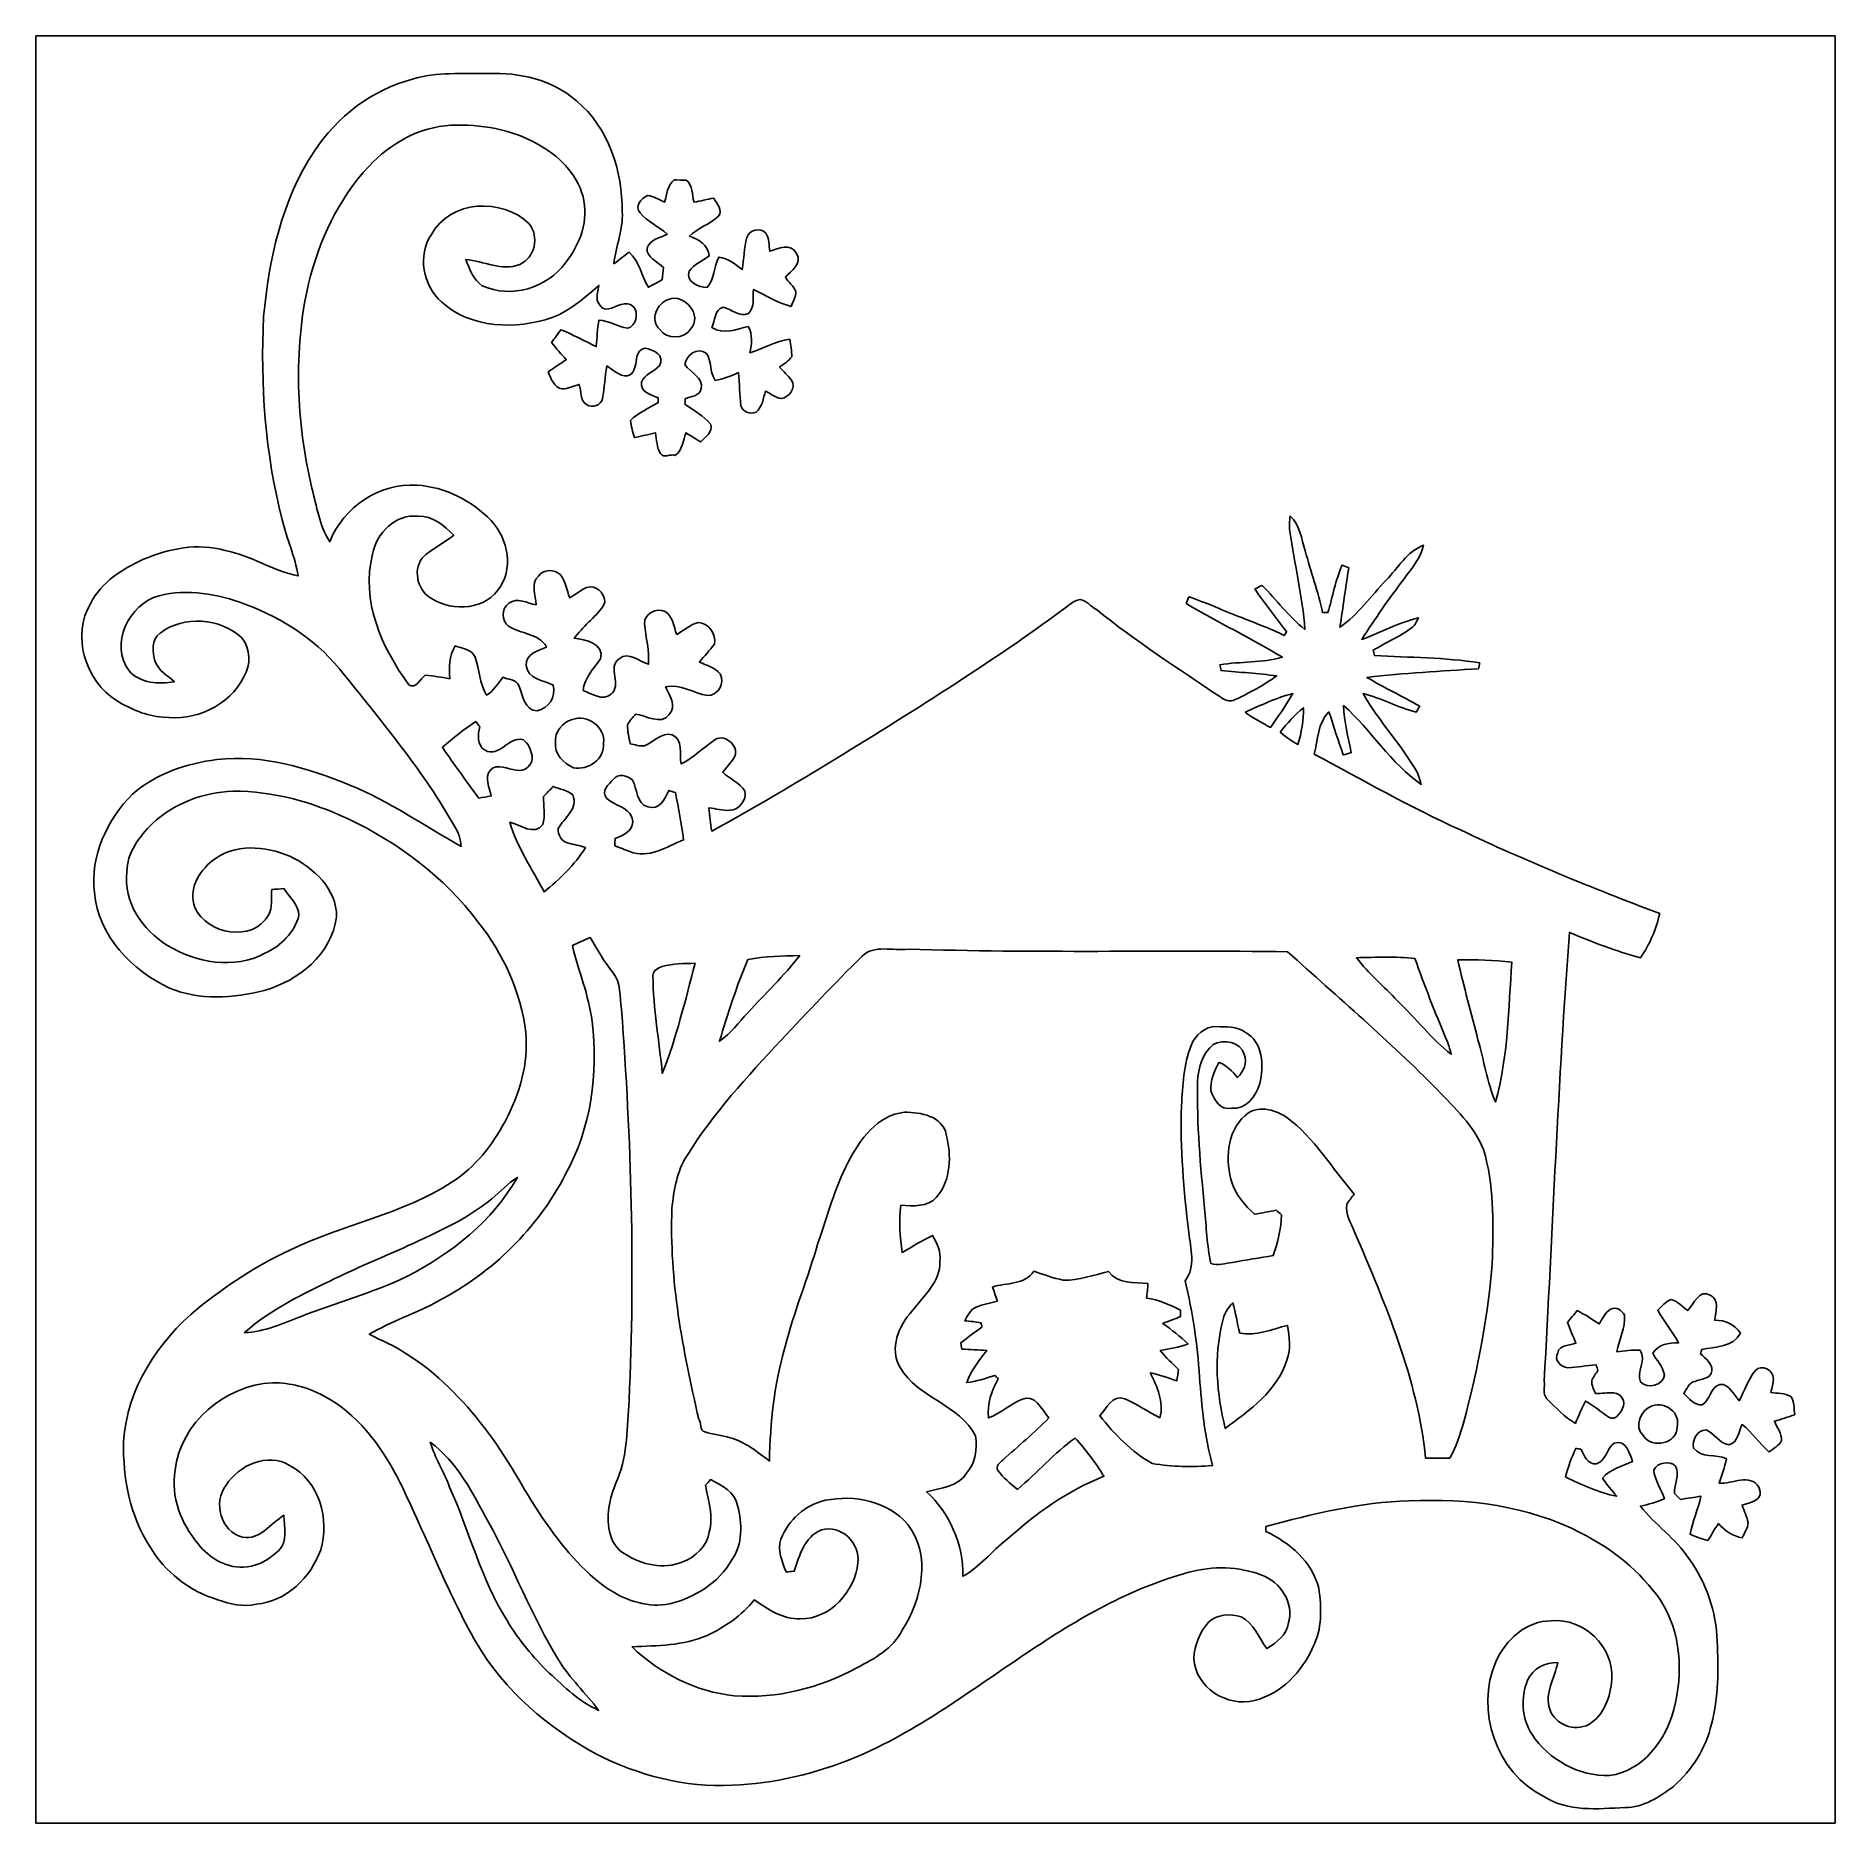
# Model space of a CAD drawing. Header units: centimetres. Extents: x -16.8 to 16.8, y -16.7 to 16.7.
import ezdxf

# ---------------------------------------------------------------- set-up
doc = ezdxf.new("R2010")
doc.units = ezdxf.units.CM
doc.header["$MEASUREMENT"] = 0
doc.layers.add('Layer 1', color=7, linetype='Continuous')

msp = doc.modelspace()

# ---------------------------------------------------------------- linework, layer by layer
at = {"layer": 'Layer 1', "color": 7}
for points, knots in [([(-16.77458, 16.66875), (-16.77458, 16.66875), (16.77458, 16.66875), (16.77458, 16.66875), (16.77458, 16.66875), (16.77458, 16.66875), (16.77458, -16.66875), (16.77458, -16.66875), (16.77458, -16.66875), (16.77458, -16.66875), (-16.77458, -16.66875), (-16.77458, -16.66875), (-16.77458, -16.66875), (-16.77458, -16.66875), (-16.77458, 16.66875), (-16.77458, 16.66875), (-16.77458, 16.66875), (-16.77458, 16.66875), (-16.77458, 16.66875), (-16.77458, 16.66875)], [0, 0, 0, 0, 0.16666667, 0.16666667, 0.16666667, 0.16666667, 0.33333333, 0.33333333, 0.33333333, 0.33333333, 0.5, 0.5, 0.5, 0.5, 0.66666667, 0.66666667, 0.66666667, 0.66666667, 1, 1, 1, 1]), ([(-9.75572, 15.86195), (-10.50678, 15.66157), (-11.16542, 15.1638), (-11.58628, 14.51257), (-11.58628, 14.51257), (-12.19482, 13.60664), (-12.42483, 12.50668), (-12.52961, 11.43635), (-12.52961, 11.43635), (-12.59205, 10.16459), (-12.50033, 8.87765), (-12.18318, 7.64152), (-12.18318, 7.64152), (-12.10169, 7.28768), (-11.94047, 6.95642), (-11.88544, 6.59589), (-11.88544, 6.59589), (-12.3631, 6.68514), (-12.76738, 6.98712), (-13.24716, 7.06967), (-13.24716, 7.06967), (-13.75375, 7.21677), (-14.29597, 7.10882), (-14.77116, 6.90562), (-14.77116, 6.90562), (-15.1638, 6.72818), (-15.54762, 6.48088), (-15.75364, 6.08789), (-15.75364, 6.08789), (-16.12089, 5.48464), (-15.85383, 4.63621), (-15.27175, 4.27073), (-15.27175, 4.27073), (-15.01034, 4.11268), (-14.72036, 3.98004), (-14.41062, 3.96416), (-14.41062, 3.96416), (-13.81901, 3.87879), (-13.16884, 4.16807), (-12.89897, 4.71276), (-12.89897, 4.71276), (-12.75786, 4.93395), (-12.77408, 5.23769), (-12.93601, 5.44336), (-12.93601, 5.44336), (-13.341, 5.81201), (-14.01798, 5.86705), (-14.45613, 5.53085), (-14.45613, 5.53085), (-14.62934, 5.40597), (-14.60888, 5.17313), (-14.55032, 4.99392), (-14.55032, 4.99392), (-14.48858, 4.826), (-14.3189, 4.73675), (-14.19401, 4.62209), (-14.19401, 4.62209), (-14.48294, 4.57129), (-14.82866, 4.5907), (-15.03751, 4.82353), (-15.03751, 4.82353), (-15.40863, 5.31636), (-15.04174, 6.07342), (-14.47941, 6.22759), (-14.47941, 6.22759), (-13.94883, 6.36023), (-13.38333, 6.26039), (-12.87921, 6.06989), (-12.87921, 6.06989), (-12.15919, 5.80284), (-11.48609, 5.36751), (-11.02254, 4.74663), (-11.02254, 4.74663), (-10.29688, 3.83893), (-9.54334, 2.94252), (-8.96938, 1.92793), (-8.96938, 1.92793), (-8.89706, 1.81434), (-8.85331, 1.68522), (-8.84414, 1.55081), (-8.84414, 1.55081), (-9.53735, 1.93075), (-10.18575, 2.39995), (-10.92376, 2.69416), (-10.92376, 2.69416), (-11.7034, 3.01343), (-12.54795, 3.2706), (-13.39956, 3.16971), (-13.39956, 3.16971), (-13.96894, 3.10056), (-14.53833, 2.90407), (-14.97718, 2.52483), (-14.97718, 2.52483), (-15.44884, 2.04576), (-15.76493, 1.37266), (-15.68556, 0.68933), (-15.68556, 0.68933), (-15.61924, -0.11853), (-14.98388, -0.75847), (-14.28503, -1.09432), (-14.28503, -1.09432), (-13.72588, -1.32045), (-13.09194, -1.28764), (-12.51761, -1.13559), (-12.51761, -1.13559), (-11.87309, -0.95673), (-11.26631, -0.4632), (-11.1693, 0.23072), (-11.1693, 0.23072), (-11.16365, 0.76094), (-11.59757, 1.15464), (-12.03995, 1.3656), (-12.03995, 1.3656), (-12.49257, 1.56351), (-13.08065, 1.60867), (-13.48846, 1.28305), (-13.48846, 1.28305), (-13.73823, 1.07421), (-13.94636, 0.74154), (-13.80949, 0.40781), (-13.80949, 0.40781), (-13.58865, -0.09066), (-12.72963, -0.24694), (-12.43894, 0.26705), (-12.43894, 0.26705), (-12.35428, 0.41099), (-12.39238, 0.58949), (-12.37791, 0.74577), (-12.37791, 0.74577), (-12.32147, 0.75001), (-12.20823, 0.75847), (-12.15143, 0.76271), (-12.15143, 0.76271), (-12.04771, 0.60572), (-11.87768, 0.46461), (-11.87133, 0.26635), (-11.87133, 0.26635), (-11.95105, -0.05433), (-12.20858, -0.30903), (-12.50527, -0.44203), (-12.50527, -0.44203), (-13.07853, -0.75177), (-13.7982, -0.62583), (-14.3323, -0.29069), (-14.3323, -0.29069), (-14.78915, -0.00706), (-15.15181, 0.51894), (-15.07878, 1.07527), (-15.07878, 1.07527), (-15.08231, 1.43404), (-14.84489, 1.7332), (-14.60465, 1.97485), (-14.60465, 1.97485), (-14.20248, 2.35903), (-13.64933, 2.55235), (-13.1004, 2.58304), (-13.1004, 2.58304), (-12.35639, 2.58198), (-11.62438, 2.3809), (-10.95446, 2.06446), (-10.95446, 2.06446), (-10.01748, 1.61996), (-9.16058, 0.97719), (-8.53405, 0.1457), (-8.53405, 0.1457), (-8.06168, -0.44768), (-7.72901, -1.16628), (-7.64152, -1.9237), (-7.64152, -1.9237), (-7.58331, -2.50261), (-7.75723, -3.07411), (-8.02711, -3.57999), (-8.02711, -3.57999), (-8.26417, -4.02484), (-8.5852, -4.43371), (-9.01277, -4.70923), (-9.01277, -4.70923), (-9.93881, -5.31742), (-11.05641, -5.49839), (-12.04278, -5.98099), (-12.04278, -5.98099), (-12.6552, -6.26745), (-13.22317, -6.64175), (-13.75128, -7.06226), (-13.75128, -7.06226), (-14.49634, -7.67821), (-15.08337, -8.56791), (-15.14122, -9.55393), (-15.14122, -9.55393), (-15.15463, -10.23161), (-15.02657, -10.93541), (-14.6491, -11.50973), (-14.6491, -11.50973), (-14.37569, -11.98633), (-13.90932, -12.34228), (-13.38615, -12.50315), (-13.38615, -12.50315), (-13.15755, -12.58358), (-12.91096, -12.6425), (-12.6686, -12.58817), (-12.6686, -12.58817), (-12.10663, -12.53702), (-11.64943, -12.08899), (-11.46528, -11.57393), (-11.46528, -11.57393), (-11.29841, -11.00808), (-11.4868, -10.27571), (-12.04595, -9.99984), (-12.04595, -9.99984), (-12.45306, -9.74478), (-12.9921, -9.99278), (-13.23023, -10.36779), (-13.23023, -10.36779), (-13.48034, -10.68317), (-13.32301, -11.2328), (-12.92437, -11.33863), (-12.92437, -11.33863), (-12.59311, -11.39084), (-12.39908, -11.08004), (-12.15073, -10.92729), (-12.15073, -10.92729), (-12.14649, -11.14919), (-12.0717, -11.42118), (-12.25479, -11.59263), (-12.25479, -11.59263), (-12.42095, -11.7348), (-12.61463, -11.87062), (-12.83935, -11.88826), (-12.83935, -11.88826), (-13.19777, -11.93906), (-13.53926, -11.73339), (-13.75269, -11.45893), (-13.75269, -11.45893), (-14.06737, -11.08251), (-14.26598, -10.58086), (-14.18131, -10.08592), (-14.18131, -10.08592), (-14.07619, -9.19762), (-13.24293, -8.49983), (-12.36521, -8.45397), (-12.36521, -8.45397), (-12.0336, -8.45749), (-11.7034, -8.53652), (-11.41307, -8.69809), (-11.41307, -8.69809), (-10.79006, -9.01947), (-10.36426, -9.61002), (-10.03618, -10.21151), (-10.03618, -10.21151), (-9.52712, -11.2395), (-9.12671, -12.32041), (-8.55592, -13.31807), (-8.55592, -13.31807), (-8.03381, -14.20918), (-7.21854, -14.89498), (-6.31966, -15.3857), (-6.31966, -15.3857), (-5.54143, -15.77763), (-4.6676, -16.01541), (-3.79166, -15.96143), (-3.79166, -15.96143), (-3.01131, -15.93568), (-2.23979, -15.74976), (-1.51977, -15.45202), (-1.51977, -15.45202), (-0.34854, -14.97012), (0.66216, -14.18696), (1.71027, -13.49269), (1.71027, -13.49269), (2.64089, -12.86228), (3.63185, -12.28796), (4.7244, -11.99197), (4.7244, -11.99197), (5.1689, -11.86815), (5.65362, -11.88085), (6.08577, -12.04524), (6.08577, -12.04524), (6.43149, -12.17083), (6.69043, -12.56206), (6.58248, -12.93036), (6.58248, -12.93036), (6.55955, -13.1632), (6.35564, -13.29902), (6.17749, -13.41543), (6.17749, -13.41543), (6.03462, -13.20871), (5.93231, -12.94518), (5.69948, -12.82065), (5.69948, -12.82065), (5.50051, -12.76174), (5.24827, -12.77161), (5.09058, -12.9226), (5.09058, -12.9226), (4.92795, -13.10816), (4.82741, -13.35229), (4.81789, -13.59923), (4.81789, -13.59923), (4.84258, -14.14004), (5.44124, -14.51539), (5.94783, -14.38204), (5.94783, -14.38204), (6.45089, -14.25787), (6.83401, -13.8497), (7.03756, -13.38756), (7.03756, -13.38756), (7.21501, -13.05313), (7.19843, -12.65379), (7.14834, -12.29007), (7.14834, -12.29007), (7.02416, -11.79195), (6.60612, -11.44129), (6.16021, -11.22786), (6.16021, -11.22786), (6.15985, -11.20528), (6.15879, -11.16083), (6.15844, -11.13861), (6.15844, -11.13861), (7.03368, -10.90154), (7.92445, -10.6807), (8.83602, -10.65883), (8.83602, -10.65883), (9.92399, -10.60768), (11.05359, -10.74843), (12.03113, -11.25537), (12.03113, -11.25537), (12.61816, -11.54853), (13.1445, -11.97363), (13.52127, -12.51373), (13.52127, -12.51373), (13.90791, -13.11381), (13.94248, -13.87122), (13.77139, -14.54856), (13.77139, -14.54856), (13.61793, -15.12076), (13.1953, -15.70037), (12.57194, -15.78187), (12.57194, -15.78187), (11.99903, -15.80374), (11.43847, -15.4873), (11.12414, -15.01528), (11.12414, -15.01528), (10.93047, -14.71718), (10.90789, -14.32701), (11.0423, -14.0021), (11.0423, -14.0021), (11.13614, -13.78797), (11.37567, -13.66202), (11.60533, -13.67649), (11.60533, -13.67649), (11.54042, -13.96294), (11.35944, -14.24799), (11.45328, -14.54714), (11.45328, -14.54714), (11.55559, -14.83254), (11.90766, -14.97083), (12.18353, -14.82972), (12.18353, -14.82972), (12.4714, -14.65968), (12.58958, -14.30232), (12.61357, -13.98764), (12.61357, -13.98764), (12.65943, -13.38192), (12.08299, -12.83511), (11.48397, -12.89685), (11.48397, -12.89685), (11.01972, -12.89156), (10.62955, -13.25386), (10.44857, -13.65885), (10.44857, -13.65885), (10.05911, -14.55561), (10.4521, -15.73636), (11.34427, -16.17098), (11.34427, -16.17098), (11.79689, -16.4659), (12.34757, -16.40381), (12.8584, -16.37877), (12.8584, -16.37877), (13.20094, -16.38053), (13.49975, -16.18086), (13.76398, -15.98577), (13.76398, -15.98577), (14.10652, -15.68027), (14.36899, -15.27351), (14.47024, -14.82302), (14.47024, -14.82302), (14.60606, -14.32207), (14.60006, -13.79643), (14.57889, -13.28279), (14.57889, -13.28279), (14.55561, -12.73034), (14.37852, -12.18212), (14.04796, -11.73692), (14.04796, -11.73692), (13.80772, -11.35451), (13.41579, -11.10968), (13.14415, -10.75478), (13.14415, -10.75478), (13.29972, -10.72938), (13.44895, -10.67929), (13.59429, -10.61826), (13.59429, -10.61826), (13.53432, -10.43623), (13.41155, -10.27712), (13.39356, -10.08133), (13.39356, -10.08133), (13.46376, -9.94128), (13.6906, -9.90141), (13.80208, -10.01148), (13.80208, -10.01148), (13.87863, -10.17199), (13.7795, -10.35403), (13.77985, -10.51983), (13.77985, -10.51983), (13.81654, -10.55687), (13.85358, -10.59462), (13.89062, -10.63272), (13.89062, -10.63272), (14.01727, -10.61156), (14.14604, -10.59004), (14.27374, -10.57381), (14.27374, -10.57381), (14.21836, -10.81334), (14.11993, -11.04053), (14.07301, -11.28254), (14.07301, -11.28254), (14.18026, -11.3284), (14.2875, -11.36615), (14.40004, -11.40107), (14.40004, -11.40107), (14.46706, -11.29524), (14.53056, -11.18729), (14.59936, -11.08251), (14.59936, -11.08251), (14.7193, -11.21198), (14.86323, -11.32205), (15.04597, -11.34639), (15.04597, -11.34639), (15.08442, -11.25537), (15.14687, -11.16824), (15.15463, -11.06805), (15.15463, -11.06805), (15.13381, -10.95269), (15.07843, -10.84827), (15.04103, -10.73856), (15.04103, -10.73856), (15.18885, -10.69587), (15.47495, -10.63978), (15.35324, -10.40306), (15.35324, -10.40306), (15.18991, -10.13848), (14.85724, -10.34627), (14.6117, -10.32969), (14.6117, -10.32969), (14.66003, -10.1787), (14.71542, -10.02912), (14.75281, -9.87496), (14.75281, -9.87496), (14.55596, -9.77547), (14.27692, -9.87249), (14.13827, -9.67281), (14.13827, -9.67281), (14.10194, -9.52465), (14.20601, -9.33485), (14.37076, -9.33485), (14.37076, -9.33485), (14.53233, -9.39553), (14.61594, -9.59238), (14.79656, -9.61108), (14.79656, -9.61108), (14.96624, -9.57439), (14.97542, -9.36343), (15.04139, -9.23572), (15.04139, -9.23572), (15.23294, -9.38071), (15.361, -9.58956), (15.54268, -9.74584), (15.54268, -9.74584), (15.62664, -9.68375), (15.73177, -9.6333), (15.77587, -9.53241), (15.77587, -9.53241), (15.7801, -9.40153), (15.69438, -9.2897), (15.64322, -9.17504), (15.64322, -9.17504), (15.77128, -9.13765), (15.89722, -9.09496), (16.02422, -9.05334), (16.02422, -9.05334), (16.00553, -8.93798), (16.02458, -8.8078), (15.95049, -8.71114), (15.95049, -8.71114), (15.83972, -8.64588), (15.69896, -8.65893), (15.57937, -8.63424), (15.57937, -8.63424), (15.59666, -8.54957), (15.62206, -8.46596), (15.62664, -8.37988), (15.62664, -8.37988), (15.62876, -8.21902), (15.40157, -8.09625), (15.28586, -8.22995), (15.28586, -8.22995), (15.14898, -8.39294), (15.08936, -8.60742), (14.986, -8.79158), (14.986, -8.79158), (14.87876, -8.68045), (14.80891, -8.47266), (14.62617, -8.48501), (14.62617, -8.48501), (14.45366, -8.54534), (14.44449, -8.77394), (14.29738, -8.86883), (14.29738, -8.86883), (14.14357, -8.87448), (14.05502, -8.74677), (13.95307, -8.65858), (13.95307, -8.65858), (14.00986, -8.5725), (14.04902, -8.44903), (14.16509, -8.42892), (14.16509, -8.42892), (14.26598, -8.38235), (14.46424, -8.38588), (14.47976, -8.23383), (14.47976, -8.23383), (14.48929, -8.09272), (14.35347, -8.00523), (14.2688, -7.91316), (14.2688, -7.91316), (14.27339, -7.8934), (14.28327, -7.85424), (14.28821, -7.83449), (14.28821, -7.83449), (14.54503, -7.78157), (14.86817, -7.79709), (15.01034, -7.53039), (15.01034, -7.53039), (14.90133, -7.372), (14.72777, -7.2838), (14.53268, -7.28874), (14.53268, -7.28874), (14.54538, -7.13105), (14.62934, -6.90951), (14.44872, -6.82237), (14.44872, -6.82237), (14.24552, -6.6996), (14.13192, -6.99452), (14.02891, -7.11024), (14.02891, -7.11024), (13.92731, -7.03439), (13.83665, -6.93314), (13.71071, -6.89928), (13.71071, -6.89928), (13.61546, -6.94831), (13.54279, -7.02945), (13.468, -7.10389), (13.468, -7.10389), (13.58688, -7.31308), (13.74211, -7.49935), (13.85711, -7.71102), (13.85711, -7.71102), (13.67437, -7.70608), (13.48564, -7.74065), (13.37627, -7.90328), (13.37627, -7.90328), (13.44789, -8.03557), (13.56219, -8.15411), (13.59288, -8.3058), (13.59288, -8.3058), (13.57207, -8.50371), (13.27432, -8.5852), (13.15014, -8.4388), (13.15014, -8.4388), (13.06336, -8.249), (13.26691, -8.03451), (13.13815, -7.85001), (13.13815, -7.85001), (12.99316, -7.83272), (12.84817, -7.8613), (12.70459, -7.87717), (12.70459, -7.87717), (12.74586, -7.64681), (12.86827, -7.43197), (12.84922, -7.19243), (12.84922, -7.19243), (12.79454, -7.11165), (12.70459, -7.02169), (12.59064, -7.08484), (12.59064, -7.08484), (12.48692, -7.14551), (12.43612, -7.25911), (12.3765, -7.35753), (12.3765, -7.35753), (12.24351, -7.27004), (12.1098, -7.18256), (11.96904, -7.10953), (11.96904, -7.10953), (11.92248, -7.16421), (11.82934, -7.27393), (11.78278, -7.32861), (11.78278, -7.32861), (11.83358, -7.45772), (11.88896, -7.58578), (11.94329, -7.71454), (11.94329, -7.71454), (11.83711, -7.76252), (11.63038, -7.74488), (11.60286, -7.89764), (11.60286, -7.89764), (11.52701, -8.03346), (11.66636, -8.16751), (11.79089, -8.17598), (11.79089, -8.17598), (11.96834, -8.16892), (12.14402, -8.13506), (12.32112, -8.12024), (12.32112, -8.12024), (12.33099, -8.15622), (12.34122, -8.19256), (12.35216, -8.22925), (12.35216, -8.22925), (12.31053, -8.29098), (12.26256, -8.3499), (12.23821, -8.42081), (12.23821, -8.42081), (12.23116, -8.50547), (12.27984, -8.58202), (12.30947, -8.65893), (12.30947, -8.65893), (12.42236, -8.65364), (12.53455, -8.63988), (12.6492, -8.64447), (12.6492, -8.64447), (12.78079, -8.65046), (12.88591, -8.81168), (12.8143, -8.93127), (12.8143, -8.93127), (12.77267, -9.02406), (12.67566, -9.1694), (12.55959, -9.09779), (12.55959, -9.09779), (12.40578, -9.00853), (12.2809, -8.87624), (12.12074, -8.79651), (12.12074, -8.79651), (12.05336, -8.93304), (11.99127, -9.07203), (11.93482, -9.21385), (11.93482, -9.21385), (11.72739, -9.09461), (11.563, -8.91505), (11.39507, -8.74889), (11.39507, -8.74889), (11.3224, -8.66034), (11.36509, -8.5284), (11.35168, -8.42821), (11.35168, -8.42821), (11.5062, -5.63739), (11.61168, -2.84304), (11.82229, -0.05539), (11.82229, -0.05539), (12.2555, -0.23389), (12.69047, -0.40922), (13.14556, -0.52599), (13.14556, -0.52599), (13.32018, -0.27905), (13.43766, 0.00212), (13.50504, 0.29598), (13.50504, 0.29598), (12.2495, 0.77294), (11.0042, 1.27811), (9.79205, 1.85667), (9.79205, 1.85667), (8.85578, 2.27718), (7.96537, 2.78906), (7.0612, 3.27166), (7.0612, 3.27166), (7.1307, 3.53554), (7.12576, 3.86009), (7.33637, 4.05977), (7.33637, 4.05977), (7.42774, 3.79271), (7.50676, 3.52143), (7.60412, 3.25614), (7.60412, 3.25614), (7.65316, 3.26954), (7.7029, 3.2833), (7.75229, 3.29671), (7.75229, 3.29671), (7.69832, 3.58881), (7.61506, 3.87738), (7.61153, 4.17654), (7.61153, 4.17654), (8.12624, 3.72004), (8.48536, 3.10056), (9.05722, 2.70651), (9.05722, 2.70651), (9.04099, 2.75731), (9.00924, 2.85926), (8.99301, 2.91006), (8.99301, 2.91006), (8.7055, 3.44029), (8.26911, 3.87315), (7.97419, 4.4002), (7.97419, 4.4002), (8.31603, 4.31906), (8.62401, 4.13949), (8.96514, 4.05659), (8.96514, 4.05659), (8.98137, 4.0834), (9.01418, 4.13702), (9.03041, 4.16384), (9.03041, 4.16384), (8.70726, 4.35363), (8.36612, 4.51132), (8.04404, 4.70288), (8.04404, 4.70288), (8.73513, 4.78402), (9.43081, 4.81683), (10.12472, 4.86551), (10.12472, 4.86551), (10.13072, 4.89197), (10.14271, 4.94524), (10.14871, 4.9717), (10.14871, 4.9717), (9.4996, 5.08071), (8.8392, 5.06871), (8.18409, 5.1121), (8.18409, 5.1121), (8.17809, 5.13644), (8.16575, 5.18513), (8.15975, 5.20947), (8.15975, 5.20947), (8.40352, 5.35552), (8.66775, 5.467), (8.89635, 5.63809), (8.89635, 5.63809), (8.94927, 5.68396), (8.97431, 5.7531), (9.00959, 5.81201), (9.00959, 5.81201), (8.63882, 5.72735), (8.30298, 5.54461), (7.94985, 5.4102), (7.94985, 5.4102), (8.19467, 5.79861), (8.45996, 6.17361), (8.73689, 6.53944), (8.73689, 6.53944), (8.87554, 6.73806), (9.04875, 6.92538), (9.10237, 7.1688), (9.10237, 7.1688), (8.79228, 7.05273), (8.62542, 6.7437), (8.40387, 6.51827), (8.40387, 6.51827), (8.1213, 6.22265), (7.88247, 5.87375), (7.54239, 5.63986), (7.54239, 5.63986), (7.59777, 6.00886), (7.64822, 6.37857), (7.70784, 6.74687), (7.70784, 6.74687), (7.66586, 6.76381), (7.62423, 6.78109), (7.58296, 6.79803), (7.58296, 6.79803), (7.45561, 6.51545), (7.40727, 6.20607), (7.31802, 5.91114), (7.31802, 5.91114), (7.29297, 5.91114), (7.24288, 5.91114), (7.21748, 5.91114), (7.21748, 5.91114), (7.13669, 6.30308), (6.99558, 6.67808), (6.89469, 7.06473), (6.89469, 7.06473), (6.82166, 7.28627), (6.79873, 7.54839), (6.61352, 7.71313), (6.61352, 7.71313), (6.60224, 7.61824), (6.59412, 7.52193), (6.60894, 7.42703), (6.60894, 7.42703), (6.6929, 6.81637), (6.8453, 6.21524), (6.88763, 5.59894), (6.88763, 5.59894), (6.58566, 5.83389), (6.36129, 6.14997), (6.09106, 6.41809), (6.09106, 6.41809), (6.04591, 6.39657), (6.00146, 6.37469), (5.95701, 6.35282), (5.95701, 6.35282), (6.13763, 6.07554), (6.34541, 5.81731), (6.54861, 5.5566), (6.54861, 5.5566), (6.53697, 5.53861), (6.51404, 5.50228), (6.5024, 5.48428), (6.5024, 5.48428), (6.24664, 5.61446), (5.97535, 5.709), (5.71006, 5.81731), (5.71006, 5.81731), (5.37916, 5.94289), (5.05777, 6.09424), (4.72193, 6.20571), (4.72193, 6.20571), (4.70606, 6.16444), (4.69018, 6.12316), (4.67501, 6.08154), (4.67501, 6.08154), (5.26062, 5.72594), (5.8861, 5.43948), (6.46818, 5.07788), (6.46818, 5.07788), (6.08824, 4.97522), (5.6896, 4.99816), (5.30296, 4.9403), (5.30296, 4.9403), (5.30895, 4.91278), (5.32095, 4.85775), (5.32694, 4.83023), (5.32694, 4.83023), (5.67196, 4.79672), (6.01874, 4.77873), (6.3627, 4.73004), (6.3627, 4.73004), (6.1214, 4.55718), (5.85752, 4.41572), (5.58976, 4.28801), (5.58976, 4.28801), (5.49028, 4.22981), (5.38304, 4.28696), (5.29943, 4.34446), (5.29943, 4.34446), (4.52402, 4.8708), (3.73204, 5.37528), (3.00355, 5.96688), (3.00355, 5.96688), (2.90054, 6.02368), (2.81799, 6.1341), (2.6984, 6.15315), (2.6984, 6.15315), (2.55905, 6.13339), (2.45886, 6.01557), (2.3435, 5.94677), (2.3435, 5.94677), (1.71027, 5.46523), (1.04316, 5.03167), (0.38206, 4.5907), (0.38206, 4.5907), (-1.11407, 3.63714), (-2.61655, 2.68958), (-4.17195, 1.8348), (-4.17195, 1.8348), (-4.19488, 1.97803), (-4.21534, 2.12231), (-4.22875, 2.2666), (-4.22875, 2.2666), (-4.09787, 2.25601), (-3.96628, 2.21474), (-3.83328, 2.22391), (-3.83328, 2.22391), (-3.66219, 2.23344), (-3.51649, 2.41441), (-3.55459, 2.58269), (-3.55459, 2.58269), (-3.64808, 2.7432), (-3.84034, 2.80564), (-3.96875, 2.93264), (-3.96875, 2.93264), (-3.9049, 3.02472), (-3.81847, 3.09951), (-3.76026, 3.19581), (-3.76026, 3.19581), (-3.63008, 3.3849), (-3.91689, 3.67242), (-4.10633, 3.54154), (-4.10633, 3.54154), (-4.32329, 3.39831), (-4.51026, 3.21063), (-4.74098, 3.08786), (-4.74098, 3.08786), (-4.78578, 3.26884), (-4.69618, 3.54259), (-4.90855, 3.63044), (-4.90855, 3.63044), (-5.11457, 3.68759), (-5.25533, 3.49603), (-5.42572, 3.42512), (-5.42572, 3.42512), (-5.51744, 3.41665), (-5.6067, 3.44734), (-5.69595, 3.46428), (-5.69595, 3.46428), (-5.71218, 3.58069), (-5.74922, 3.69676), (-5.74181, 3.81494), (-5.74181, 3.81494), (-5.71112, 3.89361), (-5.64727, 3.95252), (-5.59541, 4.01673), (-5.59541, 4.01673), (-5.39679, 3.99803), (-5.1248, 3.80118), (-4.96358, 4.01073), (-4.96358, 4.01073), (-4.81894, 4.17089), (-4.95864, 4.36951), (-5.03449, 4.52438), (-5.03449, 4.52438), (-4.75933, 4.59423), (-4.51203, 4.40655), (-4.25027, 4.36316), (-4.25027, 4.36316), (-4.06329, 4.36174), (-3.90843, 4.60234), (-4.01814, 4.76638), (-4.01814, 4.76638), (-4.10774, 4.89197), (-4.27073, 4.92654), (-4.40373, 4.98757), (-4.40373, 4.98757), (-4.31306, 5.10223), (-4.20652, 5.20453), (-4.12362, 5.32518), (-4.12362, 5.32518), (-4.08023, 5.51497), (-4.23545, 5.71782), (-4.4263, 5.72876), (-4.4263, 5.72876), (-4.57588, 5.69031), (-4.69194, 5.57636), (-4.82671, 5.5051), (-4.82671, 5.5051), (-4.88386, 5.65256), (-4.89761, 5.83812), (-5.03837, 5.93407), (-5.03837, 5.93407), (-5.21159, 6.00745), (-5.43066, 5.89139), (-5.4289, 5.69983), (-5.4289, 5.69983), (-5.40032, 5.44936), (-5.33188, 5.20241), (-5.35517, 4.94771), (-5.35517, 4.94771), (-5.53014, 5.00239), (-5.71571, 5.19395), (-5.89844, 5.05178), (-5.89844, 5.05178), (-6.12916, 4.89126), (-5.83741, 4.55366), (-6.05084, 4.39173), (-6.05084, 4.39173), (-6.20501, 4.24921), (-6.41103, 4.40055), (-6.56943, 4.46017), (-6.56943, 4.46017), (-6.55073, 4.70112), (-6.37399, 4.86093), (-6.24699, 5.04649), (-6.24699, 5.04649), (-6.16867, 5.33435), (-6.53697, 5.41726), (-6.73735, 5.43313), (-6.73735, 5.43313), (-6.57931, 5.64903), (-6.36129, 5.81201), (-6.20078, 6.02509), (-6.20078, 6.02509), (-6.11717, 6.13798), (-6.20607, 6.29038), (-6.30802, 6.35706), (-6.30802, 6.35706), (-6.48864, 6.48017), (-6.66397, 6.26463), (-6.82202, 6.18666), (-6.82202, 6.18666), (-6.87776, 6.33201), (-6.89928, 6.4964), (-6.9977, 6.62023), (-6.9977, 6.62023), (-7.10565, 6.72183), (-7.31943, 6.72888), (-7.40304, 6.59095), (-7.40304, 6.59095), (-7.56003, 6.45336), (-7.45102, 6.23499), (-7.44784, 6.0579), (-7.44784, 6.0579), (-7.61153, 6.08612), (-7.80098, 6.2036), (-7.95408, 6.08506), (-7.95408, 6.08506), (-8.09731, 5.99228), (-8.10154, 5.75486), (-7.96149, 5.65856), (-7.96149, 5.65856), (-7.73395, 5.51109), (-7.39775, 5.52732), (-7.25276, 5.26909), (-7.25276, 5.26909), (-7.40833, 5.20171), (-7.64752, 5.14068), (-7.63094, 4.92478), (-7.63094, 4.92478), (-7.61365, 4.67289), (-7.30462, 4.6482), (-7.12858, 4.55895), (-7.12858, 4.55895), (-7.07002, 4.34128), (-7.21501, 4.12962), (-7.42668, 4.07776), (-7.42668, 4.07776), (-7.67256, 4.07882), (-7.69479, 4.3882), (-7.77275, 4.55224), (-7.77275, 4.55224), (-7.81509, 4.6669), (-7.97525, 4.65949), (-8.06309, 4.70606), (-8.06309, 4.70606), (-8.16187, 4.59387), (-8.23524, 4.44923), (-8.37071, 4.37444), (-8.37071, 4.37444), (-8.50583, 4.58541), (-8.5023, 4.84928), (-8.58732, 5.08), (-8.58732, 5.08), (-8.642, 5.23522), (-8.8332, 5.23946), (-8.9595, 5.2899), (-8.9595, 5.2899), (-9.07556, 5.10328), (-9.0745, 4.88915), (-9.05863, 4.67889), (-9.05863, 4.67889), (-9.20997, 4.70464), (-9.36131, 4.73004), (-9.51442, 4.74169), (-9.51442, 4.74169), (-9.60473, 4.68771), (-9.69751, 4.46864), (-9.82063, 4.56706), (-9.82063, 4.56706), (-10.32933, 5.25357), (-10.71951, 6.13869), (-10.49726, 7.0037), (-10.49726, 7.0037), (-10.42705, 7.39281), (-10.06722, 7.76393), (-9.64953, 7.70784), (-9.64953, 7.70784), (-9.37542, 7.73007), (-9.16587, 7.52651), (-8.98313, 7.35401), (-8.98313, 7.35401), (-9.14929, 7.22489), (-9.33485, 7.12399), (-9.50172, 6.99558), (-9.50172, 6.99558), (-9.74372, 6.81496), (-9.69751, 6.40609), (-9.47455, 6.22512), (-9.47455, 6.22512), (-9.09426, 5.93866), (-8.47125, 5.92314), (-8.16187, 6.32742), (-8.16187, 6.32742), (-7.85707, 6.71019), (-7.96749, 7.28698), (-8.28393, 7.62776), (-8.28393, 7.62776), (-8.64835, 7.99782), (-9.14435, 8.25817), (-9.66858, 8.28887), (-9.66858, 8.28887), (-10.3699, 8.33543), (-11.03771, 7.88035), (-11.29771, 7.23441), (-11.29771, 7.23441), (-11.48962, 7.53463), (-11.54042, 7.89693), (-11.62967, 8.23524), (-11.62967, 8.23524), (-11.92036, 9.4809), (-11.97575, 10.79253), (-11.69353, 12.04489), (-11.69353, 12.04489), (-11.49491, 12.84711), (-11.14037, 13.63063), (-10.56675, 14.23564), (-10.56675, 14.23564), (-10.16917, 14.66144), (-9.62801, 14.97189), (-9.03781, 15.00293), (-9.03781, 15.00293), (-8.48466, 15.02445), (-7.91316, 14.93414), (-7.42844, 14.65439), (-7.42844, 14.65439), (-7.03756, 14.44872), (-6.69466, 14.10829), (-6.57331, 13.67472), (-6.57331, 13.67472), (-6.45901, 13.23305), (-6.62552, 12.78255), (-6.89928, 12.43718), (-6.89928, 12.43718), (-7.24076, 11.96587), (-7.91598, 11.76196), (-8.45114, 12.00926), (-8.45114, 12.00926), (-8.61589, 12.11862), (-8.69033, 12.31971), (-8.75912, 12.49751), (-8.75912, 12.49751), (-8.42222, 12.47316), (-8.09343, 12.26714), (-7.75159, 12.40755), (-7.75159, 12.40755), (-7.46442, 12.53102), (-7.3854, 12.93107), (-7.57873, 13.16461), (-7.57873, 13.16461), (-8.07544, 13.65391), (-9.0551, 13.61264), (-9.39976, 12.96352), (-9.39976, 12.96352), (-9.66893, 12.57723), (-9.55216, 12.01208), (-9.21209, 11.70799), (-9.21209, 11.70799), (-8.65752, 11.20246), (-7.82638, 11.19188), (-7.14693, 11.41483), (-7.14693, 11.41483), (-6.81531, 11.54677), (-6.54297, 11.7856), (-6.27556, 12.01561), (-6.27556, 12.01561), (-6.29073, 11.92565), (-6.31966, 11.83499), (-6.31014, 11.74291), (-6.31014, 11.74291), (-6.28333, 11.65684), (-6.20078, 11.54359), (-6.09812, 11.57958), (-6.09812, 11.57958), (-5.95171, 11.60286), (-5.76686, 11.75456), (-5.63316, 11.61874), (-5.63316, 11.61874), (-5.53191, 11.50549), (-5.58024, 11.25291), (-5.74181, 11.21516), (-5.74181, 11.21516), (-5.92596, 11.24197), (-6.08824, 11.35415), (-6.27698, 11.37003), (-6.27698, 11.37003), (-6.30731, 11.20599), (-6.31084, 11.03877), (-6.32566, 10.87296), (-6.32566, 10.87296), (-6.54332, 10.98338), (-6.76028, 11.09592), (-6.98606, 11.1887), (-6.98606, 11.1887), (-7.04391, 11.10932), (-7.10177, 11.02995), (-7.15927, 10.94987), (-7.15927, 10.94987), (-7.07143, 10.8398), (-6.97865, 10.73432), (-6.88658, 10.62778), (-6.88658, 10.62778), (-6.9977, 10.55264), (-7.10988, 10.47856), (-7.22136, 10.40342), (-7.22136, 10.40342), (-7.17233, 10.28206), (-7.11412, 10.10955), (-6.96383, 10.08309), (-6.96383, 10.08309), (-6.85271, 10.08839), (-6.75005, 10.13636), (-6.64492, 10.16811), (-6.64492, 10.16811), (-6.60224, 10.04288), (-6.63258, 9.86719), (-6.50558, 9.79135), (-6.50558, 9.79135), (-6.40574, 9.71938), (-6.23182, 9.78147), (-6.21065, 9.90671), (-6.21065, 9.90671), (-6.16726, 10.10602), (-6.16761, 10.31205), (-6.13163, 10.51278), (-6.13163, 10.51278), (-6.00816, 10.43905), (-5.90162, 10.31875), (-5.74358, 10.32827), (-5.74358, 10.32827), (-5.49734, 10.39777), (-5.67267, 10.80135), (-5.41302, 10.84474), (-5.41302, 10.84474), (-5.27015, 10.81652), (-5.03379, 10.71563), (-5.14738, 10.51631), (-5.14738, 10.51631), (-5.24969, 10.40377), (-5.43031, 10.36214), (-5.48428, 10.20904), (-5.48428, 10.20904), (-5.51251, 10.0263), (-5.30119, 9.97338), (-5.17208, 9.9187), (-5.17208, 9.9187), (-5.17137, 9.89647), (-5.17031, 9.85167), (-5.16961, 9.82909), (-5.16961, 9.82909), (-5.3467, 9.72502), (-5.54249, 9.64212), (-5.69066, 9.49748), (-5.69066, 9.49748), (-5.67549, 9.38847), (-5.64727, 9.28088), (-5.61622, 9.1754), (-5.61622, 9.1754), (-5.48499, 9.20327), (-5.3534, 9.23466), (-5.22252, 9.26536), (-5.22252, 9.26536), (-5.19465, 9.13659), (-5.20418, 8.99125), (-5.12621, 8.87977), (-5.12621, 8.87977), (-5.07506, 8.78346), (-4.93148, 8.87942), (-4.86269, 8.84449), (-4.86269, 8.84449), (-4.71346, 8.92598), (-4.71241, 9.12636), (-4.65208, 9.26536), (-4.65208, 9.26536), (-4.56212, 9.20644), (-4.47005, 9.1507), (-4.37762, 9.09602), (-4.37762, 9.09602), (-4.29295, 9.18386), (-4.14338, 9.28335), (-4.19171, 9.42375), (-4.19171, 9.42375), (-4.32364, 9.58109), (-4.50709, 9.6841), (-4.67219, 9.80122), (-4.67219, 9.80122), (-4.67078, 9.83509), (-4.66901, 9.86896), (-4.66725, 9.90247), (-4.66725, 9.90247), (-4.566, 9.94304), (-4.39667, 9.94833), (-4.36951, 10.08309), (-4.36951, 10.08309), (-4.32753, 10.30182), (-4.572, 10.38825), (-4.67219, 10.53888), (-4.67219, 10.53888), (-4.65843, 10.71668), (-4.43406, 10.87402), (-4.27814, 10.75055), (-4.27814, 10.75055), (-4.16066, 10.60697), (-4.22169, 10.39036), (-4.10704, 10.2429), (-4.10704, 10.2429), (-3.95358, 10.26442), (-3.81141, 10.32722), (-3.67101, 10.38931), (-3.67101, 10.38931), (-3.65795, 10.18258), (-3.65266, 9.9755), (-3.62832, 9.76947), (-3.62832, 9.76947), (-3.59057, 9.65588), (-3.4604, 9.60614), (-3.34433, 9.65235), (-3.34433, 9.65235), (-3.22474, 9.74725), (-3.21486, 9.91094), (-3.16759, 10.04535), (-3.16759, 10.04535), (-3.0734, 9.99419), (-2.98415, 9.92434), (-2.8769, 9.90318), (-2.8769, 9.90318), (-2.72486, 9.92964), (-2.59115, 10.09826), (-2.68852, 10.2549), (-2.68852, 10.2549), (-2.75978, 10.33604), (-2.83386, 10.41294), (-2.90795, 10.49091), (-2.90795, 10.49091), (-2.82893, 10.55088), (-2.74179, 10.60485), (-2.68076, 10.68493), (-2.68076, 10.68493), (-2.68252, 10.79429), (-2.6991, 10.90224), (-2.71568, 11.01019), (-2.71568, 11.01019), (-2.98203, 10.97739), (-3.21169, 10.83663), (-3.46463, 10.76043), (-3.46463, 10.76043), (-3.42406, 10.92341), (-3.40713, 11.09663), (-3.4925, 11.24903), (-3.4925, 11.24903), (-3.71299, 11.19611), (-3.95464, 11.0931), (-4.16807, 11.22715), (-4.16807, 11.22715), (-4.11304, 11.35874), (-4.12503, 11.56406), (-3.96169, 11.60886), (-3.96169, 11.60886), (-3.80083, 11.58311), (-3.65584, 11.40636), (-3.48686, 11.49315), (-3.48686, 11.49315), (-3.36374, 11.60745), (-3.41418, 11.79089), (-3.39372, 11.93976), (-3.39372, 11.93976), (-3.16548, 11.82335), (-2.9404, 11.69564), (-2.69416, 11.62015), (-2.69416, 11.62015), (-2.65818, 11.71081), (-2.60491, 11.79971), (-2.60244, 11.89955), (-2.60244, 11.89955), (-2.64619, 12.00432), (-2.74355, 12.07276), (-2.79823, 12.17048), (-2.79823, 12.17048), (-2.69346, 12.29642), (-2.48003, 12.41601), (-2.59009, 12.61357), (-2.59009, 12.61357), (-2.69205, 12.81324), (-2.93264, 12.70071), (-3.0921, 12.65343), (-3.0921, 12.65343), (-3.10727, 12.76667), (-3.09739, 12.89403), (-3.16618, 12.99175), (-3.16618, 12.99175), (-3.26813, 13.10287), (-3.47945, 13.05419), (-3.5179, 12.90637), (-3.5179, 12.90637), (-3.57117, 12.71235), (-3.57046, 12.50809), (-3.60574, 12.31018), (-3.60574, 12.31018), (-3.73698, 12.41037), (-3.86539, 12.52291), (-4.03825, 12.54478), (-4.03825, 12.54478), (-4.1335, 12.36486), (-4.12327, 12.13485), (-4.25803, 11.97751), (-4.25803, 11.97751), (-4.41784, 11.97539), (-4.66196, 12.0837), (-4.59634, 12.28372), (-4.59634, 12.28372), (-4.49721, 12.40684), (-4.34587, 12.47316), (-4.22028, 12.56559), (-4.22028, 12.56559), (-4.24286, 12.77232), (-4.40972, 12.87533), (-4.58999, 12.93213), (-4.58999, 12.93213), (-4.43618, 13.08876), (-4.21605, 13.15367), (-4.05483, 13.29937), (-4.05483, 13.29937), (-3.94476, 13.40944), (-4.08552, 13.53926), (-4.13491, 13.64368), (-4.13491, 13.64368), (-4.25873, 13.61969), (-4.38044, 13.59182), (-4.50356, 13.56854), (-4.50356, 13.56854), (-4.54448, 13.70718), (-4.52296, 13.88498), (-4.64749, 13.98094), (-4.64749, 13.98094), (-4.70429, 13.98129), (-4.81789, 13.98235), (-4.87468, 13.9827), (-4.87468, 13.9827), (-5.00239, 13.88533), (-5.00874, 13.71282), (-5.05143, 13.57101), (-5.05143, 13.57101), (-5.15479, 13.61722), (-5.25568, 13.68249), (-5.37104, 13.69131), (-5.37104, 13.69131), (-5.49204, 13.64932), (-5.61375, 13.48105), (-5.50757, 13.3664), (-5.50757, 13.3664), (-5.37034, 13.19989), (-5.15938, 13.11839), (-5.00204, 12.9727), (-5.00204, 12.9727), (-5.13362, 12.90073), (-5.32236, 12.87216), (-5.3781, 12.71341), (-5.3781, 12.71341), (-5.39538, 12.53278), (-5.17772, 12.46082), (-5.07189, 12.34757), (-5.07189, 12.34757), (-5.07929, 12.27243), (-5.08706, 12.19729), (-5.09446, 12.12215), (-5.09446, 12.12215), (-5.15902, 12.08687), (-5.28814, 12.01596), (-5.3527, 11.98069), (-5.3527, 11.98069), (-5.48852, 12.19271), (-5.51603, 12.46893), (-5.71465, 12.63826), (-5.71465, 12.63826), (-5.80849, 12.56453), (-5.90021, 12.48833), (-5.99687, 12.41848), (-5.99687, 12.41848), (-5.96477, 12.74516), (-5.8226, 13.0556), (-5.84165, 13.38792), (-5.84165, 13.38792), (-5.83988, 14.14815), (-6.08965, 14.96236), (-6.69572, 15.45837), (-6.69572, 15.45837), (-7.14234, 15.85313), (-7.76005, 15.99177), (-8.34319, 15.96884), (-8.34319, 15.96884), (-8.8138, 15.95967), (-9.29958, 16.00376), (-9.75572, 15.86195)], [0, 0, 0, 0, 0.00268817, 0.00268817, 0.00268817, 0.00268817, 0.00537634, 0.00537634, 0.00537634, 0.00537634, 0.00806452, 0.00806452, 0.00806452, 0.00806452, 0.01075269, 0.01075269, 0.01075269, 0.01075269, 0.01344086, 0.01344086, 0.01344086, 0.01344086, 0.01612903, 0.01612903, 0.01612903, 0.01612903, 0.0188172, 0.0188172, 0.0188172, 0.0188172, 0.02150538, 0.02150538, 0.02150538, 0.02150538, 0.02419355, 0.02419355, 0.02419355, 0.02419355, 0.02688172, 0.02688172, 0.02688172, 0.02688172, 0.02956989, 0.02956989, 0.02956989, 0.02956989, 0.03225806, 0.03225806, 0.03225806, 0.03225806, 0.03494624, 0.03494624, 0.03494624, 0.03494624, 0.03763441, 0.03763441, 0.03763441, 0.03763441, 0.04032258, 0.04032258, 0.04032258, 0.04032258, 0.04301075, 0.04301075, 0.04301075, 0.04301075, 0.04569892, 0.04569892, 0.04569892, 0.04569892, 0.0483871, 0.0483871, 0.0483871, 0.0483871, 0.05107527, 0.05107527, 0.05107527, 0.05107527, 0.05376344, 0.05376344, 0.05376344, 0.05376344, 0.05645161, 0.05645161, 0.05645161, 0.05645161, 0.05913978, 0.05913978, 0.05913978, 0.05913978, 0.06182796, 0.06182796, 0.06182796, 0.06182796, 0.06451613, 0.06451613, 0.06451613, 0.06451613, 0.0672043, 0.0672043, 0.0672043, 0.0672043, 0.06989247, 0.06989247, 0.06989247, 0.06989247, 0.07258065, 0.07258065, 0.07258065, 0.07258065, 0.07526882, 0.07526882, 0.07526882, 0.07526882, 0.07795699, 0.07795699, 0.07795699, 0.07795699, 0.08064516, 0.08064516, 0.08064516, 0.08064516, 0.08333333, 0.08333333, 0.08333333, 0.08333333, 0.08602151, 0.08602151, 0.08602151, 0.08602151, 0.08870968, 0.08870968, 0.08870968, 0.08870968, 0.09139785, 0.09139785, 0.09139785, 0.09139785, 0.09408602, 0.09408602, 0.09408602, 0.09408602, 0.09677419, 0.09677419, 0.09677419, 0.09677419, 0.09946237, 0.09946237, 0.09946237, 0.09946237, 0.10215054, 0.10215054, 0.10215054, 0.10215054, 0.10483871, 0.10483871, 0.10483871, 0.10483871, 0.10752688, 0.10752688, 0.10752688, 0.10752688, 0.11021505, 0.11021505, 0.11021505, 0.11021505, 0.11290323, 0.11290323, 0.11290323, 0.11290323, 0.1155914, 0.1155914, 0.1155914, 0.1155914, 0.11827957, 0.11827957, 0.11827957, 0.11827957, 0.12096774, 0.12096774, 0.12096774, 0.12096774, 0.12365591, 0.12365591, 0.12365591, 0.12365591, 0.12634409, 0.12634409, 0.12634409, 0.12634409, 0.12903226, 0.12903226, 0.12903226, 0.12903226, 0.13172043, 0.13172043, 0.13172043, 0.13172043, 0.1344086, 0.1344086, 0.1344086, 0.1344086, 0.13709677, 0.13709677, 0.13709677, 0.13709677, 0.13978495, 0.13978495, 0.13978495, 0.13978495, 0.14247312, 0.14247312, 0.14247312, 0.14247312, 0.14516129, 0.14516129, 0.14516129, 0.14516129, 0.14784946, 0.14784946, 0.14784946, 0.14784946, 0.15053763, 0.15053763, 0.15053763, 0.15053763, 0.15322581, 0.15322581, 0.15322581, 0.15322581, 0.15591398, 0.15591398, 0.15591398, 0.15591398, 0.15860215, 0.15860215, 0.15860215, 0.15860215, 0.16129032, 0.16129032, 0.16129032, 0.16129032, 0.16397849, 0.16397849, 0.16397849, 0.16397849, 0.16666667, 0.16666667, 0.16666667, 0.16666667, 0.16935484, 0.16935484, 0.16935484, 0.16935484, 0.17204301, 0.17204301, 0.17204301, 0.17204301, 0.17473118, 0.17473118, 0.17473118, 0.17473118, 0.17741935, 0.17741935, 0.17741935, 0.17741935, 0.18010753, 0.18010753, 0.18010753, 0.18010753, 0.1827957, 0.1827957, 0.1827957, 0.1827957, 0.18548387, 0.18548387, 0.18548387, 0.18548387, 0.18817204, 0.18817204, 0.18817204, 0.18817204, 0.19086022, 0.19086022, 0.19086022, 0.19086022, 0.19354839, 0.19354839, 0.19354839, 0.19354839, 0.19623656, 0.19623656, 0.19623656, 0.19623656, 0.19892473, 0.19892473, 0.19892473, 0.19892473, 0.2016129, 0.2016129, 0.2016129, 0.2016129, 0.20430108, 0.20430108, 0.20430108, 0.20430108, 0.20698925, 0.20698925, 0.20698925, 0.20698925, 0.20967742, 0.20967742, 0.20967742, 0.20967742, 0.21236559, 0.21236559, 0.21236559, 0.21236559, 0.21505376, 0.21505376, 0.21505376, 0.21505376, 0.21774194, 0.21774194, 0.21774194, 0.21774194, 0.22043011, 0.22043011, 0.22043011, 0.22043011, 0.22311828, 0.22311828, 0.22311828, 0.22311828, 0.22580645, 0.22580645, 0.22580645, 0.22580645, 0.22849462, 0.22849462, 0.22849462, 0.22849462, 0.2311828, 0.2311828, 0.2311828, 0.2311828, 0.23387097, 0.23387097, 0.23387097, 0.23387097, 0.23655914, 0.23655914, 0.23655914, 0.23655914, 0.23924731, 0.23924731, 0.23924731, 0.23924731, 0.24193548, 0.24193548, 0.24193548, 0.24193548, 0.24462366, 0.24462366, 0.24462366, 0.24462366, 0.24731183, 0.24731183, 0.24731183, 0.24731183, 0.25, 0.25, 0.25, 0.25, 0.25268817, 0.25268817, 0.25268817, 0.25268817, 0.25537634, 0.25537634, 0.25537634, 0.25537634, 0.25806452, 0.25806452, 0.25806452, 0.25806452, 0.26075269, 0.26075269, 0.26075269, 0.26075269, 0.26344086, 0.26344086, 0.26344086, 0.26344086, 0.26612903, 0.26612903, 0.26612903, 0.26612903, 0.2688172, 0.2688172, 0.2688172, 0.2688172, 0.27150538, 0.27150538, 0.27150538, 0.27150538, 0.27419355, 0.27419355, 0.27419355, 0.27419355, 0.27688172, 0.27688172, 0.27688172, 0.27688172, 0.27956989, 0.27956989, 0.27956989, 0.27956989, 0.28225806, 0.28225806, 0.28225806, 0.28225806, 0.28494624, 0.28494624, 0.28494624, 0.28494624, 0.28763441, 0.28763441, 0.28763441, 0.28763441, 0.29032258, 0.29032258, 0.29032258, 0.29032258, 0.29301075, 0.29301075, 0.29301075, 0.29301075, 0.29569892, 0.29569892, 0.29569892, 0.29569892, 0.2983871, 0.2983871, 0.2983871, 0.2983871, 0.30107527, 0.30107527, 0.30107527, 0.30107527, 0.30376344, 0.30376344, 0.30376344, 0.30376344, 0.30645161, 0.30645161, 0.30645161, 0.30645161, 0.30913978, 0.30913978, 0.30913978, 0.30913978, 0.31182796, 0.31182796, 0.31182796, 0.31182796, 0.31451613, 0.31451613, 0.31451613, 0.31451613, 0.3172043, 0.3172043, 0.3172043, 0.3172043, 0.31989247, 0.31989247, 0.31989247, 0.31989247, 0.32258065, 0.32258065, 0.32258065, 0.32258065, 0.32526882, 0.32526882, 0.32526882, 0.32526882, 0.32795699, 0.32795699, 0.32795699, 0.32795699, 0.33064516, 0.33064516, 0.33064516, 0.33064516, 0.33333333, 0.33333333, 0.33333333, 0.33333333, 0.33602151, 0.33602151, 0.33602151, 0.33602151, 0.33870968, 0.33870968, 0.33870968, 0.33870968, 0.34139785, 0.34139785, 0.34139785, 0.34139785, 0.34408602, 0.34408602, 0.34408602, 0.34408602, 0.34677419, 0.34677419, 0.34677419, 0.34677419, 0.34946237, 0.34946237, 0.34946237, 0.34946237, 0.35215054, 0.35215054, 0.35215054, 0.35215054, 0.35483871, 0.35483871, 0.35483871, 0.35483871, 0.35752688, 0.35752688, 0.35752688, 0.35752688, 0.36021505, 0.36021505, 0.36021505, 0.36021505, 0.36290323, 0.36290323, 0.36290323, 0.36290323, 0.3655914, 0.3655914, 0.3655914, 0.3655914, 0.36827957, 0.36827957, 0.36827957, 0.36827957, 0.37096774, 0.37096774, 0.37096774, 0.37096774, 0.37365591, 0.37365591, 0.37365591, 0.37365591, 0.37634409, 0.37634409, 0.37634409, 0.37634409, 0.37903226, 0.37903226, 0.37903226, 0.37903226, 0.38172043, 0.38172043, 0.38172043, 0.38172043, 0.3844086, 0.3844086, 0.3844086, 0.3844086, 0.38709677, 0.38709677, 0.38709677, 0.38709677, 0.38978495, 0.38978495, 0.38978495, 0.38978495, 0.39247312, 0.39247312, 0.39247312, 0.39247312, 0.39516129, 0.39516129, 0.39516129, 0.39516129, 0.39784946, 0.39784946, 0.39784946, 0.39784946, 0.40053763, 0.40053763, 0.40053763, 0.40053763, 0.40322581, 0.40322581, 0.40322581, 0.40322581, 0.40591398, 0.40591398, 0.40591398, 0.40591398, 0.40860215, 0.40860215, 0.40860215, 0.40860215, 0.41129032, 0.41129032, 0.41129032, 0.41129032, 0.41397849, 0.41397849, 0.41397849, 0.41397849, 0.41666667, 0.41666667, 0.41666667, 0.41666667, 0.41935484, 0.41935484, 0.41935484, 0.41935484, 0.42204301, 0.42204301, 0.42204301, 0.42204301, 0.42473118, 0.42473118, 0.42473118, 0.42473118, 0.42741935, 0.42741935, 0.42741935, 0.42741935, 0.43010753, 0.43010753, 0.43010753, 0.43010753, 0.4327957, 0.4327957, 0.4327957, 0.4327957, 0.43548387, 0.43548387, 0.43548387, 0.43548387, 0.43817204, 0.43817204, 0.43817204, 0.43817204, 0.44086022, 0.44086022, 0.44086022, 0.44086022, 0.44354839, 0.44354839, 0.44354839, 0.44354839, 0.44623656, 0.44623656, 0.44623656, 0.44623656, 0.44892473, 0.44892473, 0.44892473, 0.44892473, 0.4516129, 0.4516129, 0.4516129, 0.4516129, 0.45430108, 0.45430108, 0.45430108, 0.45430108, 0.45698925, 0.45698925, 0.45698925, 0.45698925, 0.45967742, 0.45967742, 0.45967742, 0.45967742, 0.46236559, 0.46236559, 0.46236559, 0.46236559, 0.46505376, 0.46505376, 0.46505376, 0.46505376, 0.46774194, 0.46774194, 0.46774194, 0.46774194, 0.47043011, 0.47043011, 0.47043011, 0.47043011, 0.47311828, 0.47311828, 0.47311828, 0.47311828, 0.47580645, 0.47580645, 0.47580645, 0.47580645, 0.47849462, 0.47849462, 0.47849462, 0.47849462, 0.4811828, 0.4811828, 0.4811828, 0.4811828, 0.48387097, 0.48387097, 0.48387097, 0.48387097, 0.48655914, 0.48655914, 0.48655914, 0.48655914, 0.48924731, 0.48924731, 0.48924731, 0.48924731, 0.49193548, 0.49193548, 0.49193548, 0.49193548, 0.49462366, 0.49462366, 0.49462366, 0.49462366, 0.49731183, 0.49731183, 0.49731183, 0.49731183, 0.5, 0.5, 0.5, 0.5, 0.50268817, 0.50268817, 0.50268817, 0.50268817, 0.50537634, 0.50537634, 0.50537634, 0.50537634, 0.50806452, 0.50806452, 0.50806452, 0.50806452, 0.51075269, 0.51075269, 0.51075269, 0.51075269, 0.51344086, 0.51344086, 0.51344086, 0.51344086, 0.51612903, 0.51612903, 0.51612903, 0.51612903, 0.5188172, 0.5188172, 0.5188172, 0.5188172, 0.52150538, 0.52150538, 0.52150538, 0.52150538, 0.52419355, 0.52419355, 0.52419355, 0.52419355, 0.52688172, 0.52688172, 0.52688172, 0.52688172, 0.52956989, 0.52956989, 0.52956989, 0.52956989, 0.53225806, 0.53225806, 0.53225806, 0.53225806, 0.53494624, 0.53494624, 0.53494624, 0.53494624, 0.53763441, 0.53763441, 0.53763441, 0.53763441, 0.54032258, 0.54032258, 0.54032258, 0.54032258, 0.54301075, 0.54301075, 0.54301075, 0.54301075, 0.54569892, 0.54569892, 0.54569892, 0.54569892, 0.5483871, 0.5483871, 0.5483871, 0.5483871, 0.55107527, 0.55107527, 0.55107527, 0.55107527, 0.55376344, 0.55376344, 0.55376344, 0.55376344, 0.55645161, 0.55645161, 0.55645161, 0.55645161, 0.55913978, 0.55913978, 0.55913978, 0.55913978, 0.56182796, 0.56182796, 0.56182796, 0.56182796, 0.56451613, 0.56451613, 0.56451613, 0.56451613, 0.5672043, 0.5672043, 0.5672043, 0.5672043, 0.56989247, 0.56989247, 0.56989247, 0.56989247, 0.57258065, 0.57258065, 0.57258065, 0.57258065, 0.57526882, 0.57526882, 0.57526882, 0.57526882, 0.57795699, 0.57795699, 0.57795699, 0.57795699, 0.58064516, 0.58064516, 0.58064516, 0.58064516, 0.58333333, 0.58333333, 0.58333333, 0.58333333, 0.58602151, 0.58602151, 0.58602151, 0.58602151, 0.58870968, 0.58870968, 0.58870968, 0.58870968, 0.59139785, 0.59139785, 0.59139785, 0.59139785, 0.59408602, 0.59408602, 0.59408602, 0.59408602, 0.59677419, 0.59677419, 0.59677419, 0.59677419, 0.59946237, 0.59946237, 0.59946237, 0.59946237, 0.60215054, 0.60215054, 0.60215054, 0.60215054, 0.60483871, 0.60483871, 0.60483871, 0.60483871, 0.60752688, 0.60752688, 0.60752688, 0.60752688, 0.61021505, 0.61021505, 0.61021505, 0.61021505, 0.61290323, 0.61290323, 0.61290323, 0.61290323, 0.6155914, 0.6155914, 0.6155914, 0.6155914, 0.61827957, 0.61827957, 0.61827957, 0.61827957, 0.62096774, 0.62096774, 0.62096774, 0.62096774, 0.62365591, 0.62365591, 0.62365591, 0.62365591, 0.62634409, 0.62634409, 0.62634409, 0.62634409, 0.62903226, 0.62903226, 0.62903226, 0.62903226, 0.63172043, 0.63172043, 0.63172043, 0.63172043, 0.6344086, 0.6344086, 0.6344086, 0.6344086, 0.63709677, 0.63709677, 0.63709677, 0.63709677, 0.63978495, 0.63978495, 0.63978495, 0.63978495, 0.64247312, 0.64247312, 0.64247312, 0.64247312, 0.64516129, 0.64516129, 0.64516129, 0.64516129, 0.64784946, 0.64784946, 0.64784946, 0.64784946, 0.65053763, 0.65053763, 0.65053763, 0.65053763, 0.65322581, 0.65322581, 0.65322581, 0.65322581, 0.65591398, 0.65591398, 0.65591398, 0.65591398, 0.65860215, 0.65860215, 0.65860215, 0.65860215, 0.66129032, 0.66129032, 0.66129032, 0.66129032, 0.66397849, 0.66397849, 0.66397849, 0.66397849, 0.66666667, 0.66666667, 0.66666667, 0.66666667, 0.66935484, 0.66935484, 0.66935484, 0.66935484, 0.67204301, 0.67204301, 0.67204301, 0.67204301, 0.67473118, 0.67473118, 0.67473118, 0.67473118, 0.67741935, 0.67741935, 0.67741935, 0.67741935, 0.68010753, 0.68010753, 0.68010753, 0.68010753, 0.6827957, 0.6827957, 0.6827957, 0.6827957, 0.68548387, 0.68548387, 0.68548387, 0.68548387, 0.68817204, 0.68817204, 0.68817204, 0.68817204, 0.69086022, 0.69086022, 0.69086022, 0.69086022, 0.69354839, 0.69354839, 0.69354839, 0.69354839, 0.69623656, 0.69623656, 0.69623656, 0.69623656, 0.69892473, 0.69892473, 0.69892473, 0.69892473, 0.7016129, 0.7016129, 0.7016129, 0.7016129, 0.70430108, 0.70430108, 0.70430108, 0.70430108, 0.70698925, 0.70698925, 0.70698925, 0.70698925, 0.70967742, 0.70967742, 0.70967742, 0.70967742, 0.71236559, 0.71236559, 0.71236559, 0.71236559, 0.71505376, 0.71505376, 0.71505376, 0.71505376, 0.71774194, 0.71774194, 0.71774194, 0.71774194, 0.72043011, 0.72043011, 0.72043011, 0.72043011, 0.72311828, 0.72311828, 0.72311828, 0.72311828, 0.72580645, 0.72580645, 0.72580645, 0.72580645, 0.72849462, 0.72849462, 0.72849462, 0.72849462, 0.7311828, 0.7311828, 0.7311828, 0.7311828, 0.73387097, 0.73387097, 0.73387097, 0.73387097, 0.73655914, 0.73655914, 0.73655914, 0.73655914, 0.73924731, 0.73924731, 0.73924731, 0.73924731, 0.74193548, 0.74193548, 0.74193548, 0.74193548, 0.74462366, 0.74462366, 0.74462366, 0.74462366, 0.74731183, 0.74731183, 0.74731183, 0.74731183, 0.75, 0.75, 0.75, 0.75, 0.75268817, 0.75268817, 0.75268817, 0.75268817, 0.75537634, 0.75537634, 0.75537634, 0.75537634, 0.75806452, 0.75806452, 0.75806452, 0.75806452, 0.76075269, 0.76075269, 0.76075269, 0.76075269, 0.76344086, 0.76344086, 0.76344086, 0.76344086, 0.76612903, 0.76612903, 0.76612903, 0.76612903, 0.7688172, 0.7688172, 0.7688172, 0.7688172, 0.77150538, 0.77150538, 0.77150538, 0.77150538, 0.77419355, 0.77419355, 0.77419355, 0.77419355, 0.77688172, 0.77688172, 0.77688172, 0.77688172, 0.77956989, 0.77956989, 0.77956989, 0.77956989, 0.78225806, 0.78225806, 0.78225806, 0.78225806, 0.78494624, 0.78494624, 0.78494624, 0.78494624, 0.78763441, 0.78763441, 0.78763441, 0.78763441, 0.79032258, 0.79032258, 0.79032258, 0.79032258, 0.79301075, 0.79301075, 0.79301075, 0.79301075, 0.79569892, 0.79569892, 0.79569892, 0.79569892, 0.7983871, 0.7983871, 0.7983871, 0.7983871, 0.80107527, 0.80107527, 0.80107527, 0.80107527, 0.80376344, 0.80376344, 0.80376344, 0.80376344, 0.80645161, 0.80645161, 0.80645161, 0.80645161, 0.80913978, 0.80913978, 0.80913978, 0.80913978, 0.81182796, 0.81182796, 0.81182796, 0.81182796, 0.81451613, 0.81451613, 0.81451613, 0.81451613, 0.8172043, 0.8172043, 0.8172043, 0.8172043, 0.81989247, 0.81989247, 0.81989247, 0.81989247, 0.82258065, 0.82258065, 0.82258065, 0.82258065, 0.82526882, 0.82526882, 0.82526882, 0.82526882, 0.82795699, 0.82795699, 0.82795699, 0.82795699, 0.83064516, 0.83064516, 0.83064516, 0.83064516, 0.83333333, 0.83333333, 0.83333333, 0.83333333, 0.83602151, 0.83602151, 0.83602151, 0.83602151, 0.83870968, 0.83870968, 0.83870968, 0.83870968, 0.84139785, 0.84139785, 0.84139785, 0.84139785, 0.84408602, 0.84408602, 0.84408602, 0.84408602, 0.84677419, 0.84677419, 0.84677419, 0.84677419, 0.84946237, 0.84946237, 0.84946237, 0.84946237, 0.85215054, 0.85215054, 0.85215054, 0.85215054, 0.85483871, 0.85483871, 0.85483871, 0.85483871, 0.85752688, 0.85752688, 0.85752688, 0.85752688, 0.86021505, 0.86021505, 0.86021505, 0.86021505, 0.86290323, 0.86290323, 0.86290323, 0.86290323, 0.8655914, 0.8655914, 0.8655914, 0.8655914, 0.86827957, 0.86827957, 0.86827957, 0.86827957, 0.87096774, 0.87096774, 0.87096774, 0.87096774, 0.87365591, 0.87365591, 0.87365591, 0.87365591, 0.87634409, 0.87634409, 0.87634409, 0.87634409, 0.87903226, 0.87903226, 0.87903226, 0.87903226, 0.88172043, 0.88172043, 0.88172043, 0.88172043, 0.8844086, 0.8844086, 0.8844086, 0.8844086, 0.88709677, 0.88709677, 0.88709677, 0.88709677, 0.88978495, 0.88978495, 0.88978495, 0.88978495, 0.89247312, 0.89247312, 0.89247312, 0.89247312, 0.89516129, 0.89516129, 0.89516129, 0.89516129, 0.89784946, 0.89784946, 0.89784946, 0.89784946, 0.90053763, 0.90053763, 0.90053763, 0.90053763, 0.90322581, 0.90322581, 0.90322581, 0.90322581, 0.90591398, 0.90591398, 0.90591398, 0.90591398, 0.90860215, 0.90860215, 0.90860215, 0.90860215, 0.91129032, 0.91129032, 0.91129032, 0.91129032, 0.91397849, 0.91397849, 0.91397849, 0.91397849, 0.91666667, 0.91666667, 0.91666667, 0.91666667, 0.91935484, 0.91935484, 0.91935484, 0.91935484, 0.92204301, 0.92204301, 0.92204301, 0.92204301, 0.92473118, 0.92473118, 0.92473118, 0.92473118, 0.92741935, 0.92741935, 0.92741935, 0.92741935, 0.93010753, 0.93010753, 0.93010753, 0.93010753, 0.9327957, 0.9327957, 0.9327957, 0.9327957, 0.93548387, 0.93548387, 0.93548387, 0.93548387, 0.93817204, 0.93817204, 0.93817204, 0.93817204, 0.94086022, 0.94086022, 0.94086022, 0.94086022, 0.94354839, 0.94354839, 0.94354839, 0.94354839, 0.94623656, 0.94623656, 0.94623656, 0.94623656, 0.94892473, 0.94892473, 0.94892473, 0.94892473, 0.9516129, 0.9516129, 0.9516129, 0.9516129, 0.95430108, 0.95430108, 0.95430108, 0.95430108, 0.95698925, 0.95698925, 0.95698925, 0.95698925, 0.95967742, 0.95967742, 0.95967742, 0.95967742, 0.96236559, 0.96236559, 0.96236559, 0.96236559, 0.96505376, 0.96505376, 0.96505376, 0.96505376, 0.96774194, 0.96774194, 0.96774194, 0.96774194, 0.97043011, 0.97043011, 0.97043011, 0.97043011, 0.97311828, 0.97311828, 0.97311828, 0.97311828, 0.97580645, 0.97580645, 0.97580645, 0.97580645, 0.97849462, 0.97849462, 0.97849462, 0.97849462, 0.9811828, 0.9811828, 0.9811828, 0.9811828, 0.98387097, 0.98387097, 0.98387097, 0.98387097, 0.98655914, 0.98655914, 0.98655914, 0.98655914, 0.98924731, 0.98924731, 0.98924731, 0.98924731, 0.99193548, 0.99193548, 0.99193548, 0.99193548, 0.99462366, 0.99462366, 0.99462366, 0.99462366, 1, 1, 1, 1]), ([(-4.9784, 11.7542), (-4.67819, 11.87238), (-4.33282, 11.45011), (-4.56812, 11.20105), (-4.56812, 11.20105), (-4.68171, 11.00808), (-5.01474, 11.00349), (-5.14174, 11.19117), (-5.14174, 11.19117), (-5.33224, 11.36403), (-5.19994, 11.68294), (-4.9784, 11.7542)], [0, 0, 0, 0, 0.25, 0.25, 0.25, 0.25, 0.5, 0.5, 0.5, 0.5, 1, 1, 1, 1]), ([(5.77497, 4.05271), (6.0646, 4.18465), (6.35529, 4.32082), (6.66397, 4.40231), (6.66397, 4.40231), (6.54085, 4.18147), (6.38669, 3.98039), (6.2484, 3.76943), (6.2484, 3.76943), (6.08577, 3.85586), (5.9242, 3.94511), (5.77497, 4.05271)], [0, 0, 0, 0, 0.25, 0.25, 0.25, 0.25, 0.5, 0.5, 0.5, 0.5, 1, 1, 1, 1]), ([(-6.77545, 3.91513), (-6.49746, 4.03049), (-6.14998, 3.77402), (-6.19125, 3.47486), (-6.19125, 3.47486), (-6.16232, 3.18382), (-6.48264, 2.95875), (-6.75076, 3.01766), (-6.75076, 3.01766), (-6.93491, 3.10092), (-7.11165, 3.27448), (-7.08907, 3.49179), (-7.08907, 3.49179), (-7.10389, 3.68794), (-6.95784, 3.86468), (-6.77545, 3.91513)], [0, 0, 0, 0, 0.2, 0.2, 0.2, 0.2, 0.4, 0.4, 0.4, 0.4, 0.6, 0.6, 0.6, 0.6, 1, 1, 1, 1]), ([(6.42655, 3.68335), (6.56237, 3.84281), (6.69713, 4.00509), (6.86012, 4.13808), (6.86012, 4.13808), (6.864, 3.90525), (6.8259, 3.67383), (6.75957, 3.45122), (6.75957, 3.45122), (6.64104, 3.51719), (6.52886, 3.59445), (6.42655, 3.68335)], [0, 0, 0, 0, 0.25, 0.25, 0.25, 0.25, 0.5, 0.5, 0.5, 0.5, 1, 1, 1, 1]), ([(-9.19515, 3.39866), (-8.99195, 3.56376), (-8.79722, 3.74121), (-8.5725, 3.87738), (-8.5725, 3.87738), (-8.54745, 3.84634), (-8.52241, 3.81494), (-8.49701, 3.78389), (-8.49701, 3.78389), (-8.53652, 3.63502), (-8.55557, 3.43853), (-8.40105, 3.3468), (-8.40105, 3.3468), (-8.13506, 3.18699), (-7.96114, 3.62162), (-7.68385, 3.53766), (-7.68385, 3.53766), (-7.58543, 3.47063), (-7.54592, 3.34998), (-7.52263, 3.23885), (-7.52263, 3.23885), (-7.49406, 3.07975), (-7.6648, 2.91888), (-7.82214, 2.97427), (-7.82214, 2.97427), (-7.97384, 2.9845), (-8.17139, 3.11009), (-8.30121, 2.97462), (-8.30121, 2.97462), (-8.41728, 2.83704), (-8.32309, 2.64548), (-8.28463, 2.49273), (-8.28463, 2.49273), (-8.36189, 2.47862), (-8.4388, 2.4638), (-8.5157, 2.44898), (-8.5157, 2.44898), (-8.74571, 2.76331), (-8.97749, 3.07587), (-9.19515, 3.39866)], [0, 0, 0, 0, 0.09090909, 0.09090909, 0.09090909, 0.09090909, 0.18181818, 0.18181818, 0.18181818, 0.18181818, 0.27272727, 0.27272727, 0.27272727, 0.27272727, 0.36363636, 0.36363636, 0.36363636, 0.36363636, 0.45454545, 0.45454545, 0.45454545, 0.45454545, 0.54545455, 0.54545455, 0.54545455, 0.54545455, 0.63636364, 0.63636364, 0.63636364, 0.63636364, 0.72727273, 0.72727273, 0.72727273, 0.72727273, 0.81818182, 0.81818182, 0.81818182, 0.81818182, 1, 1, 1, 1]), ([(-6.01063, 2.80035), (-5.92384, 2.91324), (-5.74005, 2.88008), (-5.65044, 2.78694), (-5.65044, 2.78694), (-5.56013, 2.62749), (-5.582, 2.35091), (-5.36681, 2.28776), (-5.36681, 2.28776), (-5.14914, 2.21544), (-5.04261, 2.43346), (-4.97417, 2.59045), (-4.97417, 2.59045), (-4.93289, 2.5781), (-4.89197, 2.56575), (-4.85034, 2.55305), (-4.85034, 2.55305), (-4.79072, 2.26166), (-4.73886, 1.96885), (-4.699, 1.67393), (-4.699, 1.67393), (-5.01121, 1.54834), (-5.35517, 1.30669), (-5.69983, 1.45697), (-5.69983, 1.45697), (-5.79579, 1.48872), (-5.88963, 1.52576), (-5.98276, 1.56457), (-5.98276, 1.56457), (-5.97994, 1.60937), (-5.97711, 1.65382), (-5.97429, 1.69792), (-5.97429, 1.69792), (-5.80743, 1.76142), (-5.58236, 1.86372), (-5.66385, 2.09621), (-5.66385, 2.09621), (-5.73723, 2.29164), (-5.99334, 2.30858), (-6.13022, 2.4444), (-6.13022, 2.4444), (-6.24628, 2.57422), (-6.09494, 2.71321), (-6.01063, 2.80035)], [0, 0, 0, 0, 0.08333333, 0.08333333, 0.08333333, 0.08333333, 0.16666667, 0.16666667, 0.16666667, 0.16666667, 0.25, 0.25, 0.25, 0.25, 0.33333333, 0.33333333, 0.33333333, 0.33333333, 0.41666667, 0.41666667, 0.41666667, 0.41666667, 0.5, 0.5, 0.5, 0.5, 0.58333333, 0.58333333, 0.58333333, 0.58333333, 0.66666667, 0.66666667, 0.66666667, 0.66666667, 0.75, 0.75, 0.75, 0.75, 0.83333333, 0.83333333, 0.83333333, 0.83333333, 1, 1, 1, 1]), ([(-7.1307, 2.66771), (-7.00969, 2.61655), (-6.86435, 2.60279), (-6.76522, 2.51107), (-6.76522, 2.51107), (-6.6481, 2.25848), (-6.93067, 2.08174), (-7.03474, 1.88278), (-7.03474, 1.88278), (-7.04497, 1.76989), (-6.97689, 1.64218), (-6.86118, 1.61396), (-6.86118, 1.61396), (-6.75146, 1.58009), (-6.63363, 1.57551), (-6.52745, 1.52894), (-6.52745, 1.52894), (-6.72677, 1.20509), (-7.00793, 0.93945), (-7.30074, 0.70062), (-7.30074, 0.70062), (-7.51981, 1.13136), (-7.80556, 1.53529), (-7.9375, 2.00413), (-7.9375, 2.00413), (-7.74488, 1.95862), (-7.47324, 1.73602), (-7.32261, 1.95827), (-7.32261, 1.95827), (-7.27393, 2.12549), (-7.31132, 2.30752), (-7.31061, 2.48073), (-7.31061, 2.48073), (-7.25064, 2.54317), (-7.19067, 2.60526), (-7.1307, 2.66771)], [0, 0, 0, 0, 0.1, 0.1, 0.1, 0.1, 0.2, 0.2, 0.2, 0.2, 0.3, 0.3, 0.3, 0.3, 0.4, 0.4, 0.4, 0.4, 0.5, 0.5, 0.5, 0.5, 0.6, 0.6, 0.6, 0.6, 0.7, 0.7, 0.7, 0.7, 0.8, 0.8, 0.8, 0.8, 1, 1, 1, 1]), ([(-6.77192, -0.29986), (-6.66327, -0.24659), (-6.55285, -0.19685), (-6.44172, -0.14887), (-6.44172, -0.14887), (-6.30802, -0.37042), (-6.18031, -0.59619), (-6.0198, -0.8001), (-6.0198, -0.8001), (-5.85682, -0.98707), (-5.89386, -1.25942), (-5.85646, -1.48766), (-5.85646, -1.48766), (-5.67267, -3.91513), (-5.59999, -6.35459), (-5.715, -8.78734), (-5.715, -8.78734), (-5.75451, -9.27417), (-5.73299, -9.77935), (-5.92314, -10.24008), (-5.92314, -10.24008), (-6.05614, -10.54982), (-6.15844, -10.89342), (-6.07871, -11.23139), (-6.07871, -11.23139), (-6.04732, -11.40213), (-5.94325, -11.55947), (-5.79438, -11.64978), (-5.79438, -11.64978), (-5.47934, -11.85157), (-5.06765, -11.94576), (-4.7117, -11.79795), (-4.7117, -11.79795), (-4.47181, -11.70411), (-4.25838, -11.49914), (-4.21852, -11.23527), (-4.21852, -11.23527), (-4.1335, -10.94528), (-4.24286, -10.65424), (-4.28766, -10.36708), (-4.28766, -10.36708), (-4.25662, -10.33216), (-4.22557, -10.29758), (-4.19488, -10.26301), (-4.19488, -10.26301), (-3.98145, -10.36567), (-3.74474, -10.49232), (-3.69111, -10.74632), (-3.69111, -10.74632), (-3.60292, -11.07899), (-3.59163, -11.46739), (-3.79801, -11.76126), (-3.79801, -11.76126), (-4.03684, -12.19059), (-4.49086, -12.45764), (-4.95476, -12.58041), (-4.95476, -12.58041), (-5.3467, -12.65731), (-5.7471, -12.5289), (-6.0766, -12.32041), (-6.0766, -12.32041), (-6.58636, -11.97751), (-6.97442, -11.48997), (-7.32014, -10.99009), (-7.32014, -10.99009), (-7.69585, -10.43234), (-7.99536, -9.82451), (-8.41163, -9.29428), (-8.41163, -9.29428), (-8.82086, -8.76723), (-9.2904, -8.2744), (-9.8612, -7.92162), (-9.8612, -7.92162), (-10.07674, -7.7664), (-10.32933, -7.67821), (-10.55899, -7.54839), (-10.55899, -7.54839), (-10.14483, -7.3085), (-9.68622, -7.15751), (-9.26536, -6.92926), (-9.26536, -6.92926), (-8.26417, -6.40292), (-7.41786, -5.57601), (-6.89963, -4.56706), (-6.89963, -4.56706), (-6.42232, -3.70628), (-6.28403, -2.68393), (-6.40503, -1.71521), (-6.40503, -1.71521), (-6.46113, -1.22767), (-6.66186, -0.7747), (-6.77192, -0.29986)], [0, 0, 0, 0, 0.04166667, 0.04166667, 0.04166667, 0.04166667, 0.08333333, 0.08333333, 0.08333333, 0.08333333, 0.125, 0.125, 0.125, 0.125, 0.16666667, 0.16666667, 0.16666667, 0.16666667, 0.20833333, 0.20833333, 0.20833333, 0.20833333, 0.25, 0.25, 0.25, 0.25, 0.29166667, 0.29166667, 0.29166667, 0.29166667, 0.33333333, 0.33333333, 0.33333333, 0.33333333, 0.375, 0.375, 0.375, 0.375, 0.41666667, 0.41666667, 0.41666667, 0.41666667, 0.45833333, 0.45833333, 0.45833333, 0.45833333, 0.5, 0.5, 0.5, 0.5, 0.54166667, 0.54166667, 0.54166667, 0.54166667, 0.58333333, 0.58333333, 0.58333333, 0.58333333, 0.625, 0.625, 0.625, 0.625, 0.66666667, 0.66666667, 0.66666667, 0.66666667, 0.70833333, 0.70833333, 0.70833333, 0.70833333, 0.75, 0.75, 0.75, 0.75, 0.79166667, 0.79166667, 0.79166667, 0.79166667, 0.83333333, 0.83333333, 0.83333333, 0.83333333, 0.875, 0.875, 0.875, 0.875, 0.91666667, 0.91666667, 0.91666667, 0.91666667, 1, 1, 1, 1]), ([(-1.36878, -0.49953), (-1.1497, -0.27411), (-0.78775, -0.40675), (-0.51153, -0.36513), (-0.51153, -0.36513), (1.84679, -0.44309), (4.20723, -0.38347), (6.56625, -0.41381), (6.56625, -0.41381), (7.50358, -1.26471), (8.47125, -2.08421), (9.35849, -2.98873), (9.35849, -2.98873), (9.67916, -3.32987), (10.04323, -3.66007), (10.21927, -4.10492), (10.21927, -4.10492), (10.41823, -4.75615), (10.39812, -5.4483), (10.38578, -6.12175), (10.38578, -6.12175), (10.31875, -7.15857), (10.12014, -8.18339), (9.85132, -9.18598), (9.85132, -9.18598), (9.78147, -9.41776), (9.71444, -9.65447), (9.58991, -9.86437), (9.58991, -9.86437), (9.43892, -9.86261), (9.28829, -9.86155), (9.13836, -9.86084), (9.13836, -9.86084), (8.99054, -8.37389), (8.38835, -6.98818), (7.80909, -5.62822), (7.80909, -5.62822), (7.74382, -5.467), (7.63658, -5.30789), (7.67221, -5.12516), (7.67221, -5.12516), (7.70855, -5.05636), (7.76111, -4.99816), (7.80838, -4.93713), (7.80838, -4.93713), (7.3914, -4.45841), (7.07108, -3.88444), (6.54932, -3.50661), (6.54932, -3.50661), (6.32178, -3.35351), (5.99087, -3.26178), (5.76792, -3.47416), (5.76792, -3.47416), (5.42502, -3.78107), (5.4042, -4.32082), (5.53014, -4.73428), (5.53014, -4.73428), (5.60987, -4.96499), (5.7725, -5.15056), (5.95101, -5.31072), (5.95101, -5.31072), (6.08577, -5.28743), (6.22053, -5.26133), (6.35494, -5.23734), (6.35494, -5.23734), (6.38669, -5.26556), (6.41879, -5.29378), (6.4516, -5.32201), (6.4516, -5.32201), (6.44525, -5.58341), (6.38281, -5.83565), (6.2992, -6.08189), (6.2992, -6.08189), (6.04661, -6.12563), (5.79332, -6.16409), (5.54143, -6.21065), (5.54143, -6.21065), (5.40949, -6.22159), (5.26732, -6.27874), (5.13609, -6.22935), (5.13609, -6.22935), (5.06024, -5.89315), (5.05072, -5.54673), (5.01897, -5.20488), (5.01897, -5.20488), (4.94065, -4.41925), (4.87045, -3.63044), (4.88844, -2.84057), (4.88844, -2.84057), (4.89656, -2.58339), (4.97381, -2.31634), (5.17807, -2.14454), (5.17807, -2.14454), (5.36681, -2.04258), (5.68713, -2.09197), (5.75381, -2.32481), (5.75381, -2.32481), (5.82189, -2.48991), (5.74675, -2.6483), (5.63245, -2.7619), (5.63245, -2.7619), (5.53685, -2.64583), (5.43031, -2.53436), (5.28602, -2.47862), (5.28602, -2.47862), (5.2003, -2.64195), (5.11246, -2.8194), (5.13715, -3.01061), (5.13715, -3.01061), (5.19712, -3.16794), (5.30825, -3.38878), (5.52132, -3.33375), (5.52132, -3.33375), (5.78908, -3.36444), (5.98099, -3.10303), (6.04732, -2.87196), (6.04732, -2.87196), (6.13057, -2.54706), (6.10976, -2.09021), (5.77321, -1.91594), (5.77321, -1.91594), (5.6201, -1.80164), (5.41655, -1.81928), (5.23804, -1.81222), (5.23804, -1.81222), (5.02426, -1.80375), (4.84223, -1.97168), (4.76814, -2.16218), (4.76814, -2.16218), (4.62562, -2.5206), (4.61045, -2.91218), (4.58787, -3.29248), (4.58787, -3.29248), (4.5593, -4.08093), (4.62915, -4.86833), (4.72405, -5.65044), (4.72405, -5.65044), (4.75862, -5.95171), (4.8574, -6.28509), (4.65561, -6.55285), (4.65561, -6.55285), (4.79637, -7.14057), (4.88632, -7.7403), (4.92337, -8.34355), (4.92337, -8.34355), (4.96887, -8.89847), (5.01156, -9.45868), (5.16678, -9.99596), (5.16678, -9.99596), (4.7946, -10.03653), (4.41007, -10.01995), (4.04248, -9.96174), (4.04248, -9.96174), (3.65266, -9.7469), (3.33975, -9.41423), (3.06246, -9.07062), (3.06246, -9.07062), (3.18735, -8.94292), (3.29389, -8.66457), (3.52778, -8.75418), (3.52778, -8.75418), (3.75673, -8.85296), (3.96064, -9.00148), (4.18641, -9.10837), (4.18641, -9.10837), (4.26297, -8.80851), (4.13032, -8.5344), (4.0072, -8.27158), (4.0072, -8.27158), (4.17689, -8.30263), (4.33776, -8.36507), (4.50144, -8.41834), (4.50144, -8.41834), (4.50921, -8.36577), (4.52437, -8.261), (4.53214, -8.20843), (4.53214, -8.20843), (4.41607, -8.09272), (4.29295, -7.98513), (4.191, -7.85671), (4.191, -7.85671), (4.36316, -7.81614), (4.54342, -7.79639), (4.70994, -7.73148), (4.70994, -7.73148), (4.56247, -7.59248), (4.40337, -7.4676), (4.23862, -7.35083), (4.23862, -7.35083), (4.34799, -7.30638), (4.45982, -7.26652), (4.56918, -7.22207), (4.56918, -7.22207), (4.56953, -7.19208), (4.56988, -7.13176), (4.57024, -7.10142), (4.57024, -7.10142), (4.36915, -7.00088), (4.16242, -6.90633), (3.937, -6.87564), (3.937, -6.87564), (3.94617, -6.78568), (3.9557, -6.69572), (3.96275, -6.60541), (3.96275, -6.60541), (3.71757, -6.5719), (3.3849, -6.62058), (3.22862, -6.37822), (3.22862, -6.37822), (2.94958, -6.44349), (2.6737, -6.55355), (2.38301, -6.53874), (2.38301, -6.53874), (2.19322, -6.50769), (2.01366, -6.43502), (1.83197, -6.3754), (1.83197, -6.3754), (1.66441, -6.6361), (1.32539, -6.58248), (1.06362, -6.67068), (1.06362, -6.67068), (1.09326, -6.75816), (1.12466, -6.84495), (1.15464, -6.93244), (1.15464, -6.93244), (1.02306, -6.97018), (0.88547, -6.99029), (0.75847, -7.0425), (0.75847, -7.0425), (0.64982, -7.08766), (0.59796, -7.20019), (0.54575, -7.29756), (0.54575, -7.29756), (0.64629, -7.3092), (0.74683, -7.32155), (0.84772, -7.33496), (0.84772, -7.33496), (0.85231, -7.35577), (0.86113, -7.3974), (0.86536, -7.41821), (0.86536, -7.41821), (0.73307, -7.51417), (0.60149, -7.61189), (0.47096, -7.71031), (0.47096, -7.71031), (0.47766, -7.74947), (0.48507, -7.78898), (0.49248, -7.82884), (0.49248, -7.82884), (0.64664, -7.83414), (0.80151, -7.84119), (0.95567, -7.85283), (0.95567, -7.85283), (0.81209, -8.04016), (0.65934, -8.22572), (0.58279, -8.45326), (0.58279, -8.45326), (0.76235, -8.43033), (0.93486, -8.37494), (1.10631, -8.31921), (1.10631, -8.31921), (1.12783, -8.34002), (1.1497, -8.36083), (1.17157, -8.382), (1.17157, -8.382), (1.04352, -8.60531), (0.95814, -8.85084), (0.98637, -9.1119), (0.98637, -9.1119), (1.20897, -9.03005), (1.38465, -8.86107), (1.60232, -8.7697), (1.60232, -8.7697), (1.84961, -8.64658), (1.9812, -8.95421), (2.11173, -9.11084), (2.11173, -9.11084), (1.84362, -9.392), (1.54234, -9.63789), (1.25342, -9.89683), (1.25342, -9.89683), (1.20227, -9.94798), (1.1116, -10.00901), (1.16276, -10.09121), (1.16276, -10.09121), (1.26718, -10.22667), (1.39594, -10.34168), (1.53211, -10.44469), (1.53211, -10.44469), (1.89301, -10.12931), (2.21509, -9.77018), (2.60385, -9.48725), (2.60385, -9.48725), (2.80705, -9.70527), (2.98344, -9.94728), (3.14043, -10.20092), (3.14043, -10.20092), (2.46345, -10.46797), (1.86655, -10.89731), (1.32856, -11.38237), (1.32856, -11.38237), (1.04916, -11.60039), (0.82303, -11.88896), (0.51259, -12.065), (0.51259, -12.065), (0.51753, -11.46881), (0.26917, -10.89342), (-0.16581, -10.48879), (-0.16581, -10.48879), (0.09419, -10.4207), (0.4258, -10.39742), (0.58032, -10.14166), (0.58032, -10.14166), (0.74577, -9.95362), (0.78564, -9.68763), (0.74718, -9.44774), (0.74718, -9.44774), (0.4445, -8.8519), (-0.33091, -8.74254), (-0.66005, -8.17245), (-0.66005, -8.17245), (-0.86536, -7.81614), (-0.68827, -7.38999), (-0.43498, -7.11341), (-0.43498, -7.11341), (-0.22154, -6.83436), (0.09066, -6.57331), (0.08361, -6.19019), (0.08361, -6.19019), (0.10583, -6.01416), (0.02858, -5.85505), (-0.05292, -5.70689), (-0.05292, -5.70689), (-0.24871, -5.79967), (-0.43356, -5.91361), (-0.61877, -6.02615), (-0.61877, -6.02615), (-0.6664, -5.73511), (-0.68121, -5.43842), (-0.64594, -5.14526), (-0.64594, -5.14526), (-0.42016, -5.16079), (-0.14817, -5.17913), (0.02152, -4.99533), (0.02152, -4.99533), (0.29069, -4.67572), (0.29845, -4.20934), (0.20179, -3.8227), (0.20179, -3.8227), (0.12629, -3.47557), (-0.28011, -3.40783), (-0.57785, -3.4103), (-0.57785, -3.4103), (-1.08761, -3.45863), (-1.41005, -3.92042), (-1.62736, -4.33881), (-1.62736, -4.33881), (-1.8736, -4.81894), (-2.02001, -5.34106), (-2.19146, -5.85047), (-2.19146, -5.85047), (-2.38196, -6.49852), (-2.63278, -7.12752), (-2.80599, -7.78087), (-2.80599, -7.78087), (-3.00355, -8.47408), (-3.08293, -9.19586), (-3.09809, -9.91517), (-3.09809, -9.91517), (-3.32493, -9.74619), (-3.54824, -9.55075), (-3.83081, -9.48373), (-3.83081, -9.48373), (-3.98498, -9.43081), (-4.14973, -9.42234), (-4.30459, -9.37401), (-4.30459, -9.37401), (-4.40231, -9.35002), (-4.36104, -9.18563), (-4.41431, -9.13659), (-4.41431, -9.13659), (-4.71276, -7.8486), (-4.96605, -6.53239), (-4.91596, -5.20418), (-4.91596, -5.20418), (-4.87821, -4.86481), (-4.82635, -4.50991), (-4.63374, -4.21887), (-4.63374, -4.21887), (-4.14584, -3.42583), (-3.50661, -2.74249), (-2.8762, -2.06269), (-2.8762, -2.06269), (-2.37737, -1.53846), (-1.88807, -1.00471), (-1.36878, -0.49953)], [0, 0, 0, 0, 0.01, 0.01, 0.01, 0.01, 0.02, 0.02, 0.02, 0.02, 0.03, 0.03, 0.03, 0.03, 0.04, 0.04, 0.04, 0.04, 0.05, 0.05, 0.05, 0.05, 0.06, 0.06, 0.06, 0.06, 0.07, 0.07, 0.07, 0.07, 0.08, 0.08, 0.08, 0.08, 0.09, 0.09, 0.09, 0.09, 0.1, 0.1, 0.1, 0.1, 0.11, 0.11, 0.11, 0.11, 0.12, 0.12, 0.12, 0.12, 0.13, 0.13, 0.13, 0.13, 0.14, 0.14, 0.14, 0.14, 0.15, 0.15, 0.15, 0.15, 0.16, 0.16, 0.16, 0.16, 0.17, 0.17, 0.17, 0.17, 0.18, 0.18, 0.18, 0.18, 0.19, 0.19, 0.19, 0.19, 0.2, 0.2, 0.2, 0.2, 0.21, 0.21, 0.21, 0.21, 0.22, 0.22, 0.22, 0.22, 0.23, 0.23, 0.23, 0.23, 0.24, 0.24, 0.24, 0.24, 0.25, 0.25, 0.25, 0.25, 0.26, 0.26, 0.26, 0.26, 0.27, 0.27, 0.27, 0.27, 0.28, 0.28, 0.28, 0.28, 0.29, 0.29, 0.29, 0.29, 0.3, 0.3, 0.3, 0.3, 0.31, 0.31, 0.31, 0.31, 0.32, 0.32, 0.32, 0.32, 0.33, 0.33, 0.33, 0.33, 0.34, 0.34, 0.34, 0.34, 0.35, 0.35, 0.35, 0.35, 0.36, 0.36, 0.36, 0.36, 0.37, 0.37, 0.37, 0.37, 0.38, 0.38, 0.38, 0.38, 0.39, 0.39, 0.39, 0.39, 0.4, 0.4, 0.4, 0.4, 0.41, 0.41, 0.41, 0.41, 0.42, 0.42, 0.42, 0.42, 0.43, 0.43, 0.43, 0.43, 0.44, 0.44, 0.44, 0.44, 0.45, 0.45, 0.45, 0.45, 0.46, 0.46, 0.46, 0.46, 0.47, 0.47, 0.47, 0.47, 0.48, 0.48, 0.48, 0.48, 0.49, 0.49, 0.49, 0.49, 0.5, 0.5, 0.5, 0.5, 0.51, 0.51, 0.51, 0.51, 0.52, 0.52, 0.52, 0.52, 0.53, 0.53, 0.53, 0.53, 0.54, 0.54, 0.54, 0.54, 0.55, 0.55, 0.55, 0.55, 0.56, 0.56, 0.56, 0.56, 0.57, 0.57, 0.57, 0.57, 0.58, 0.58, 0.58, 0.58, 0.59, 0.59, 0.59, 0.59, 0.6, 0.6, 0.6, 0.6, 0.61, 0.61, 0.61, 0.61, 0.62, 0.62, 0.62, 0.62, 0.63, 0.63, 0.63, 0.63, 0.64, 0.64, 0.64, 0.64, 0.65, 0.65, 0.65, 0.65, 0.66, 0.66, 0.66, 0.66, 0.67, 0.67, 0.67, 0.67, 0.68, 0.68, 0.68, 0.68, 0.69, 0.69, 0.69, 0.69, 0.7, 0.7, 0.7, 0.7, 0.71, 0.71, 0.71, 0.71, 0.72, 0.72, 0.72, 0.72, 0.73, 0.73, 0.73, 0.73, 0.74, 0.74, 0.74, 0.74, 0.75, 0.75, 0.75, 0.75, 0.76, 0.76, 0.76, 0.76, 0.77, 0.77, 0.77, 0.77, 0.78, 0.78, 0.78, 0.78, 0.79, 0.79, 0.79, 0.79, 0.8, 0.8, 0.8, 0.8, 0.81, 0.81, 0.81, 0.81, 0.82, 0.82, 0.82, 0.82, 0.83, 0.83, 0.83, 0.83, 0.84, 0.84, 0.84, 0.84, 0.85, 0.85, 0.85, 0.85, 0.86, 0.86, 0.86, 0.86, 0.87, 0.87, 0.87, 0.87, 0.88, 0.88, 0.88, 0.88, 0.89, 0.89, 0.89, 0.89, 0.9, 0.9, 0.9, 0.9, 0.91, 0.91, 0.91, 0.91, 0.92, 0.92, 0.92, 0.92, 0.93, 0.93, 0.93, 0.93, 0.94, 0.94, 0.94, 0.94, 0.95, 0.95, 0.95, 0.95, 0.96, 0.96, 0.96, 0.96, 0.97, 0.97, 0.97, 0.97, 0.98, 0.98, 0.98, 0.98, 1, 1, 1, 1]), ([(-5.09552, -0.69074), (-4.89656, -0.63606), (-4.68842, -0.635), (-4.48381, -0.63112), (-4.48381, -0.63112), (-4.66478, -1.32151), (-4.832, -2.02001), (-5.09446, -2.68499), (-5.09446, -2.68499), (-5.15303, -2.07821), (-5.26203, -1.47461), (-5.2705, -0.86395), (-5.2705, -0.86395), (-5.27403, -0.76729), (-5.17419, -0.71649), (-5.09552, -0.69074)], [0, 0, 0, 0, 0.2, 0.2, 0.2, 0.2, 0.4, 0.4, 0.4, 0.4, 0.6, 0.6, 0.6, 0.6, 1, 1, 1, 1]), ([(-3.49673, -0.5588), (-3.17959, -0.49777), (-2.85468, -0.49459), (-2.53294, -0.48578), (-2.53294, -0.48578), (-2.82681, -0.86395), (-3.17359, -1.19627), (-3.49638, -1.54905), (-3.49638, -1.54905), (-3.66854, -1.73284), (-3.81917, -1.94134), (-4.02978, -2.08456), (-4.02978, -2.08456), (-3.86856, -1.57092), (-3.71158, -1.05304), (-3.49673, -0.5588)], [0, 0, 0, 0, 0.2, 0.2, 0.2, 0.2, 0.4, 0.4, 0.4, 0.4, 0.6, 0.6, 0.6, 0.6, 1, 1, 1, 1]), ([(7.85354, -0.52599), (8.21478, -0.51964), (8.57885, -0.50165), (8.93939, -0.54151), (8.93939, -0.54151), (9.11895, -1.04775), (9.31616, -1.54834), (9.52571, -2.04294), (9.52571, -2.04294), (9.5631, -2.13572), (9.59238, -2.23167), (9.61743, -2.32869), (9.61743, -2.32869), (9.24313, -2.0387), (8.9595, -1.65488), (8.61695, -1.33138), (8.61695, -1.33138), (8.36189, -1.06363), (8.07508, -0.82338), (7.85354, -0.52599)], [0, 0, 0, 0, 0.16666667, 0.16666667, 0.16666667, 0.16666667, 0.33333333, 0.33333333, 0.33333333, 0.33333333, 0.5, 0.5, 0.5, 0.5, 0.66666667, 0.66666667, 0.66666667, 0.66666667, 1, 1, 1, 1]), ([(9.74161, -0.56586), (10.0771, -0.55633), (10.41259, -0.57432), (10.74667, -0.60643), (10.74667, -0.60643), (10.68599, -1.4799), (10.68035, -2.36855), (10.44187, -3.21733), (10.44187, -3.21733), (10.29053, -2.8448), (10.22703, -2.4444), (10.11661, -2.05916), (10.11661, -2.05916), (9.99878, -1.55928), (9.84497, -1.06856), (9.74161, -0.56586)], [0, 0, 0, 0, 0.2, 0.2, 0.2, 0.2, 0.4, 0.4, 0.4, 0.4, 0.6, 0.6, 0.6, 0.6, 1, 1, 1, 1]), ([(-8.27581, -5.02426), (-8.11565, -4.89197), (-7.97348, -4.73604), (-7.79745, -4.62421), (-7.79745, -4.62421), (-8.25959, -5.44301), (-9.03182, -6.05084), (-9.86049, -6.47277), (-9.86049, -6.47277), (-10.49373, -6.78004), (-11.17671, -6.96489), (-11.83146, -7.21924), (-11.83146, -7.21924), (-12.1733, -7.34942), (-12.51585, -7.50605), (-12.88733, -7.52087), (-12.88733, -7.52087), (-12.39203, -7.08272), (-11.79195, -6.79168), (-11.19858, -6.51228), (-11.19858, -6.51228), (-10.7502, -6.29144), (-10.28629, -6.10447), (-9.83156, -5.89739), (-9.83156, -5.89739), (-9.29358, -5.64374), (-8.73689, -5.40985), (-8.27581, -5.02426)], [0, 0, 0, 0, 0.125, 0.125, 0.125, 0.125, 0.25, 0.25, 0.25, 0.25, 0.375, 0.375, 0.375, 0.375, 0.5, 0.5, 0.5, 0.5, 0.625, 0.625, 0.625, 0.625, 0.75, 0.75, 0.75, 0.75, 1, 1, 1, 1]), ([(5.35164, -7.32155), (5.37386, -7.18326), (5.44759, -7.06332), (5.5439, -6.96524), (5.5439, -6.96524), (5.60141, -7.1501), (5.6201, -7.34307), (5.67302, -7.52969), (5.67302, -7.52969), (5.97147, -7.59213), (6.27345, -7.45702), (6.56167, -7.38576), (6.56167, -7.38576), (6.60188, -7.59919), (6.63328, -7.82214), (6.55461, -8.0324), (6.55461, -8.0324), (6.37046, -8.60213), (5.86634, -8.96867), (5.40314, -9.30663), (5.40314, -9.30663), (5.24263, -8.66069), (5.1876, -7.97242), (5.35164, -7.32155)], [0, 0, 0, 0, 0.14285714, 0.14285714, 0.14285714, 0.14285714, 0.28571429, 0.28571429, 0.28571429, 0.28571429, 0.42857143, 0.42857143, 0.42857143, 0.42857143, 0.57142857, 0.57142857, 0.57142857, 0.57142857, 0.71428571, 0.71428571, 0.71428571, 0.71428571, 1, 1, 1, 1]), ([(13.36746, -8.88577), (13.6077, -8.79687), (13.90191, -9.01841), (13.82924, -9.28088), (13.82924, -9.28088), (13.84018, -9.58991), (13.36534, -9.69539), (13.20271, -9.44633), (13.20271, -9.44633), (13.01291, -9.27453), (13.15014, -8.95597), (13.36746, -8.88577)], [0, 0, 0, 0, 0.25, 0.25, 0.25, 0.25, 0.5, 0.5, 0.5, 0.5, 1, 1, 1, 1]), ([(-9.42375, -9.56134), (-8.91646, -9.93457), (-8.62965, -10.51454), (-8.33614, -11.05535), (-8.33614, -11.05535), (-7.87083, -11.89708), (-7.53428, -12.80619), (-7.02804, -13.62569), (-7.02804, -13.62569), (-6.82202, -13.97212), (-6.52074, -14.24481), (-6.28227, -14.56655), (-6.28227, -14.56655), (-6.63787, -14.40568), (-6.91938, -14.13016), (-7.20372, -13.87087), (-7.20372, -13.87087), (-7.50323, -13.57806), (-7.77416, -13.25316), (-7.98936, -12.89332), (-7.98936, -12.89332), (-8.47337, -12.1218), (-8.6935, -11.22821), (-9.06004, -10.4013), (-9.06004, -10.4013), (-9.16587, -10.11449), (-9.33803, -9.85555), (-9.42375, -9.56134)], [0, 0, 0, 0, 0.125, 0.125, 0.125, 0.125, 0.25, 0.25, 0.25, 0.25, 0.375, 0.375, 0.375, 0.375, 0.5, 0.5, 0.5, 0.5, 0.625, 0.625, 0.625, 0.625, 0.75, 0.75, 0.75, 0.75, 1, 1, 1, 1]), ([(12.65696, -9.58427), (12.88344, -9.4996), (12.94377, -9.78076), (12.99845, -9.92258), (12.99845, -9.92258), (12.80689, -10.01783), (12.58076, -10.06087), (12.44036, -10.23549), (12.44036, -10.23549), (12.51867, -10.35473), (12.61322, -10.46162), (12.70282, -10.57275), (12.70282, -10.57275), (12.36768, -10.50361), (12.05406, -10.36002), (11.74715, -10.21327), (11.74715, -10.21327), (11.79442, -10.02982), (11.86251, -9.85344), (11.93871, -9.68057), (11.93871, -9.68057), (11.96199, -9.6834), (12.00926, -9.68939), (12.03254, -9.69222), (12.03254, -9.69222), (12.09781, -9.80581), (12.16201, -9.98926), (12.32606, -9.96491), (12.32606, -9.96491), (12.50844, -9.91553), (12.51021, -9.67846), (12.65696, -9.58427)], [0, 0, 0, 0, 0.11111111, 0.11111111, 0.11111111, 0.11111111, 0.22222222, 0.22222222, 0.22222222, 0.22222222, 0.33333333, 0.33333333, 0.33333333, 0.33333333, 0.44444444, 0.44444444, 0.44444444, 0.44444444, 0.55555556, 0.55555556, 0.55555556, 0.55555556, 0.66666667, 0.66666667, 0.66666667, 0.66666667, 0.77777778, 0.77777778, 0.77777778, 0.77777778, 1, 1, 1, 1]), ([(-2.04999, -10.64789), (-1.51377, -10.53888), (-0.88159, -10.66518), (-0.51611, -11.09874), (-0.51611, -11.09874), (-0.07232, -11.67412), (-0.25365, -12.49786), (-0.62089, -13.06901), (-0.62089, -13.06901), (-0.79199, -13.41473), (-1.13877, -13.60135), (-1.46509, -13.77386), (-1.46509, -13.77386), (-2.16076, -14.14956), (-2.95875, -14.35559), (-3.75144, -14.29456), (-3.75144, -14.29456), (-4.46864, -14.22365), (-5.14174, -13.8751), (-5.65926, -13.38192), (-5.65926, -13.38192), (-5.19042, -13.35476), (-4.69724, -13.36675), (-4.26014, -13.16919), (-4.26014, -13.16919), (-3.92289, -13.01432), (-3.61386, -12.79419), (-3.37855, -12.50597), (-3.37855, -12.50597), (-3.12138, -12.67954), (-2.84833, -12.87321), (-2.52095, -12.85769), (-2.52095, -12.85769), (-1.95721, -12.86898), (-1.50354, -12.34934), (-1.44674, -11.81417), (-1.44674, -11.81417), (-1.39629, -11.45328), (-1.75578, -11.09345), (-2.12866, -11.19999), (-2.12866, -11.19999), (-2.44475, -11.33228), (-2.53788, -11.67659), (-2.63454, -11.97116), (-2.63454, -11.97116), (-2.6857, -11.97539), (-2.73685, -11.98033), (-2.78765, -11.98527), (-2.78765, -11.98527), (-2.85433, -11.79301), (-2.95769, -11.5764), (-2.88184, -11.3725), (-2.88184, -11.3725), (-2.74214, -11.0169), (-2.42852, -10.72444), (-2.04999, -10.64789)], [0, 0, 0, 0, 0.06666667, 0.06666667, 0.06666667, 0.06666667, 0.13333333, 0.13333333, 0.13333333, 0.13333333, 0.2, 0.2, 0.2, 0.2, 0.26666667, 0.26666667, 0.26666667, 0.26666667, 0.33333333, 0.33333333, 0.33333333, 0.33333333, 0.4, 0.4, 0.4, 0.4, 0.46666667, 0.46666667, 0.46666667, 0.46666667, 0.53333333, 0.53333333, 0.53333333, 0.53333333, 0.6, 0.6, 0.6, 0.6, 0.66666667, 0.66666667, 0.66666667, 0.66666667, 0.73333333, 0.73333333, 0.73333333, 0.73333333, 0.8, 0.8, 0.8, 0.8, 0.86666667, 0.86666667, 0.86666667, 0.86666667, 1, 1, 1, 1])]:
    msp.add_open_spline(points, degree=3, knots=knots, dxfattribs=at)
at = {"layer": 'Layer 1', "color": 252}
for points, knots in [([(-9.75572, 15.86195), (-9.29958, 16.00376), (-8.8138, 15.95967), (-8.34319, 15.96884), (-8.34319, 15.96884), (-7.76005, 15.99177), (-7.14234, 15.85313), (-6.69572, 15.45837), (-6.69572, 15.45837), (-6.08965, 14.96236), (-5.83988, 14.14815), (-5.84165, 13.38792), (-5.84165, 13.38792), (-5.8226, 13.0556), (-5.96477, 12.74516), (-5.99687, 12.41848), (-5.99687, 12.41848), (-5.90021, 12.48833), (-5.80849, 12.56453), (-5.71465, 12.63826), (-5.71465, 12.63826), (-5.51603, 12.46893), (-5.48852, 12.19271), (-5.3527, 11.98069), (-5.3527, 11.98069), (-5.28814, 12.01596), (-5.15902, 12.08687), (-5.09446, 12.12215), (-5.09446, 12.12215), (-5.08706, 12.19729), (-5.07929, 12.27243), (-5.07189, 12.34757), (-5.07189, 12.34757), (-5.17772, 12.46082), (-5.39538, 12.53278), (-5.3781, 12.71341), (-5.3781, 12.71341), (-5.32236, 12.87216), (-5.13362, 12.90073), (-5.00204, 12.9727), (-5.00204, 12.9727), (-5.15938, 13.11839), (-5.37034, 13.19989), (-5.50757, 13.3664), (-5.50757, 13.3664), (-5.61375, 13.48105), (-5.49204, 13.64932), (-5.37104, 13.69131), (-5.37104, 13.69131), (-5.25568, 13.68249), (-5.15479, 13.61722), (-5.05143, 13.57101), (-5.05143, 13.57101), (-5.00874, 13.71282), (-5.00239, 13.88533), (-4.87468, 13.9827), (-4.87468, 13.9827), (-4.81789, 13.98235), (-4.70429, 13.98129), (-4.64749, 13.98094), (-4.64749, 13.98094), (-4.52296, 13.88498), (-4.54448, 13.70718), (-4.50356, 13.56854), (-4.50356, 13.56854), (-4.38044, 13.59182), (-4.25873, 13.61969), (-4.13491, 13.64368), (-4.13491, 13.64368), (-4.08552, 13.53926), (-3.94476, 13.40944), (-4.05483, 13.29937), (-4.05483, 13.29937), (-4.21605, 13.15367), (-4.43618, 13.08876), (-4.58999, 12.93213), (-4.58999, 12.93213), (-4.40972, 12.87533), (-4.24286, 12.77232), (-4.22028, 12.56559), (-4.22028, 12.56559), (-4.34587, 12.47316), (-4.49721, 12.40684), (-4.59634, 12.28372), (-4.59634, 12.28372), (-4.66196, 12.0837), (-4.41784, 11.97539), (-4.25803, 11.97751), (-4.25803, 11.97751), (-4.12327, 12.13485), (-4.1335, 12.36486), (-4.03825, 12.54478), (-4.03825, 12.54478), (-3.86539, 12.52291), (-3.73698, 12.41037), (-3.60574, 12.31018), (-3.60574, 12.31018), (-3.57046, 12.50809), (-3.57117, 12.71235), (-3.5179, 12.90637), (-3.5179, 12.90637), (-3.47945, 13.05419), (-3.26813, 13.10287), (-3.16618, 12.99175), (-3.16618, 12.99175), (-3.09739, 12.89403), (-3.10727, 12.76667), (-3.0921, 12.65343), (-3.0921, 12.65343), (-2.93264, 12.70071), (-2.69205, 12.81324), (-2.59009, 12.61357), (-2.59009, 12.61357), (-2.48003, 12.41601), (-2.69346, 12.29642), (-2.79823, 12.17048), (-2.79823, 12.17048), (-2.74355, 12.07276), (-2.64619, 12.00432), (-2.60244, 11.89955), (-2.60244, 11.89955), (-2.60491, 11.79971), (-2.65818, 11.71081), (-2.69416, 11.62015), (-2.69416, 11.62015), (-2.9404, 11.69564), (-3.16548, 11.82335), (-3.39372, 11.93976), (-3.39372, 11.93976), (-3.41418, 11.79089), (-3.36374, 11.60745), (-3.48686, 11.49315), (-3.48686, 11.49315), (-3.65584, 11.40636), (-3.80083, 11.58311), (-3.96169, 11.60886), (-3.96169, 11.60886), (-4.12503, 11.56406), (-4.11304, 11.35874), (-4.16807, 11.22715), (-4.16807, 11.22715), (-3.95464, 11.0931), (-3.71299, 11.19611), (-3.4925, 11.24903), (-3.4925, 11.24903), (-3.40713, 11.09663), (-3.42406, 10.92341), (-3.46463, 10.76043), (-3.46463, 10.76043), (-3.21169, 10.83663), (-2.98203, 10.97739), (-2.71568, 11.01019), (-2.71568, 11.01019), (-2.6991, 10.90224), (-2.68252, 10.79429), (-2.68076, 10.68493), (-2.68076, 10.68493), (-2.74179, 10.60485), (-2.82893, 10.55088), (-2.90795, 10.49091), (-2.90795, 10.49091), (-2.83386, 10.41294), (-2.75978, 10.33604), (-2.68852, 10.2549), (-2.68852, 10.2549), (-2.59115, 10.09826), (-2.72486, 9.92964), (-2.8769, 9.90318), (-2.8769, 9.90318), (-2.98415, 9.92434), (-3.0734, 9.99419), (-3.16759, 10.04535), (-3.16759, 10.04535), (-3.21486, 9.91094), (-3.22474, 9.74725), (-3.34433, 9.65235), (-3.34433, 9.65235), (-3.4604, 9.60614), (-3.59057, 9.65588), (-3.62832, 9.76947), (-3.62832, 9.76947), (-3.65266, 9.9755), (-3.65795, 10.18258), (-3.67101, 10.38931), (-3.67101, 10.38931), (-3.81141, 10.32722), (-3.95358, 10.26442), (-4.10704, 10.2429), (-4.10704, 10.2429), (-4.22169, 10.39036), (-4.16066, 10.60697), (-4.27814, 10.75055), (-4.27814, 10.75055), (-4.43406, 10.87402), (-4.65843, 10.71668), (-4.67219, 10.53888), (-4.67219, 10.53888), (-4.572, 10.38825), (-4.32753, 10.30182), (-4.36951, 10.08309), (-4.36951, 10.08309), (-4.39667, 9.94833), (-4.566, 9.94304), (-4.66725, 9.90247), (-4.66725, 9.90247), (-4.66901, 9.86896), (-4.67078, 9.83509), (-4.67219, 9.80122), (-4.67219, 9.80122), (-4.50709, 9.6841), (-4.32364, 9.58109), (-4.19171, 9.42375), (-4.19171, 9.42375), (-4.14338, 9.28335), (-4.29295, 9.18386), (-4.37762, 9.09602), (-4.37762, 9.09602), (-4.47005, 9.1507), (-4.56212, 9.20644), (-4.65208, 9.26536), (-4.65208, 9.26536), (-4.71241, 9.12636), (-4.71346, 8.92598), (-4.86269, 8.84449), (-4.86269, 8.84449), (-4.93148, 8.87942), (-5.07506, 8.78346), (-5.12621, 8.87977), (-5.12621, 8.87977), (-5.20418, 8.99125), (-5.19465, 9.13659), (-5.22252, 9.26536), (-5.22252, 9.26536), (-5.3534, 9.23466), (-5.48499, 9.20327), (-5.61622, 9.1754), (-5.61622, 9.1754), (-5.64727, 9.28088), (-5.67549, 9.38847), (-5.69066, 9.49748), (-5.69066, 9.49748), (-5.54249, 9.64212), (-5.3467, 9.72502), (-5.16961, 9.82909), (-5.16961, 9.82909), (-5.17031, 9.85167), (-5.17137, 9.89647), (-5.17208, 9.9187), (-5.17208, 9.9187), (-5.30119, 9.97338), (-5.51251, 10.0263), (-5.48428, 10.20904), (-5.48428, 10.20904), (-5.43031, 10.36214), (-5.24969, 10.40377), (-5.14738, 10.51631), (-5.14738, 10.51631), (-5.03379, 10.71563), (-5.27015, 10.81652), (-5.41302, 10.84474), (-5.41302, 10.84474), (-5.67267, 10.80135), (-5.49734, 10.39777), (-5.74358, 10.32827), (-5.74358, 10.32827), (-5.90162, 10.31875), (-6.00816, 10.43905), (-6.13163, 10.51278), (-6.13163, 10.51278), (-6.16761, 10.31205), (-6.16726, 10.10602), (-6.21065, 9.90671), (-6.21065, 9.90671), (-6.23182, 9.78147), (-6.40574, 9.71938), (-6.50558, 9.79135), (-6.50558, 9.79135), (-6.63258, 9.86719), (-6.60224, 10.04288), (-6.64492, 10.16811), (-6.64492, 10.16811), (-6.75005, 10.13636), (-6.85271, 10.08839), (-6.96383, 10.08309), (-6.96383, 10.08309), (-7.11412, 10.10955), (-7.17233, 10.28206), (-7.22136, 10.40342), (-7.22136, 10.40342), (-7.10988, 10.47856), (-6.9977, 10.55264), (-6.88658, 10.62778), (-6.88658, 10.62778), (-6.97865, 10.73432), (-7.07143, 10.8398), (-7.15927, 10.94987), (-7.15927, 10.94987), (-7.10177, 11.02995), (-7.04391, 11.10932), (-6.98606, 11.1887), (-6.98606, 11.1887), (-6.76028, 11.09592), (-6.54332, 10.98338), (-6.32566, 10.87296), (-6.32566, 10.87296), (-6.31084, 11.03877), (-6.30731, 11.20599), (-6.27698, 11.37003), (-6.27698, 11.37003), (-6.08824, 11.35415), (-5.92596, 11.24197), (-5.74181, 11.21516), (-5.74181, 11.21516), (-5.58024, 11.25291), (-5.53191, 11.50549), (-5.63316, 11.61874), (-5.63316, 11.61874), (-5.76686, 11.75456), (-5.95171, 11.60286), (-6.09812, 11.57958), (-6.09812, 11.57958), (-6.20078, 11.54359), (-6.28333, 11.65684), (-6.31014, 11.74291), (-6.31014, 11.74291), (-6.31966, 11.83499), (-6.29073, 11.92565), (-6.27556, 12.01561), (-6.27556, 12.01561), (-6.54297, 11.7856), (-6.81531, 11.54677), (-7.14693, 11.41483), (-7.14693, 11.41483), (-7.82638, 11.19188), (-8.65752, 11.20246), (-9.21209, 11.70799), (-9.21209, 11.70799), (-9.55216, 12.01208), (-9.66893, 12.57723), (-9.39976, 12.96352), (-9.39976, 12.96352), (-9.0551, 13.61264), (-8.07544, 13.65391), (-7.57873, 13.16461), (-7.57873, 13.16461), (-7.3854, 12.93107), (-7.46442, 12.53102), (-7.75159, 12.40755), (-7.75159, 12.40755), (-8.09343, 12.26714), (-8.42222, 12.47316), (-8.75912, 12.49751), (-8.75912, 12.49751), (-8.69033, 12.31971), (-8.61589, 12.11862), (-8.45114, 12.00926), (-8.45114, 12.00926), (-7.91598, 11.76196), (-7.24076, 11.96587), (-6.89928, 12.43718), (-6.89928, 12.43718), (-6.62552, 12.78255), (-6.45901, 13.23305), (-6.57331, 13.67472), (-6.57331, 13.67472), (-6.69466, 14.10829), (-7.03756, 14.44872), (-7.42844, 14.65439), (-7.42844, 14.65439), (-7.91316, 14.93414), (-8.48466, 15.02445), (-9.03781, 15.00293), (-9.03781, 15.00293), (-9.62801, 14.97189), (-10.16917, 14.66144), (-10.56675, 14.23564), (-10.56675, 14.23564), (-11.14037, 13.63063), (-11.49491, 12.84711), (-11.69353, 12.04489), (-11.69353, 12.04489), (-11.97575, 10.79253), (-11.92036, 9.4809), (-11.62967, 8.23524), (-11.62967, 8.23524), (-11.54042, 7.89693), (-11.48962, 7.53463), (-11.29771, 7.23441), (-11.29771, 7.23441), (-11.03771, 7.88035), (-10.3699, 8.33543), (-9.66858, 8.28887), (-9.66858, 8.28887), (-9.14435, 8.25817), (-8.64835, 7.99782), (-8.28393, 7.62776), (-8.28393, 7.62776), (-7.96749, 7.28698), (-7.85707, 6.71019), (-8.16187, 6.32742), (-8.16187, 6.32742), (-8.47125, 5.92314), (-9.09426, 5.93866), (-9.47455, 6.22512), (-9.47455, 6.22512), (-9.69751, 6.40609), (-9.74372, 6.81496), (-9.50172, 6.99558), (-9.50172, 6.99558), (-9.33485, 7.12399), (-9.14929, 7.22489), (-8.98313, 7.35401), (-8.98313, 7.35401), (-9.16587, 7.52651), (-9.37542, 7.73007), (-9.64953, 7.70784), (-9.64953, 7.70784), (-10.06722, 7.76393), (-10.42705, 7.39281), (-10.49726, 7.0037), (-10.49726, 7.0037), (-10.71951, 6.13869), (-10.32933, 5.25357), (-9.82063, 4.56706), (-9.82063, 4.56706), (-9.69751, 4.46864), (-9.60473, 4.68771), (-9.51442, 4.74169), (-9.51442, 4.74169), (-9.36131, 4.73004), (-9.20997, 4.70464), (-9.05863, 4.67889), (-9.05863, 4.67889), (-9.0745, 4.88915), (-9.07556, 5.10328), (-8.9595, 5.2899), (-8.9595, 5.2899), (-8.8332, 5.23946), (-8.642, 5.23522), (-8.58732, 5.08), (-8.58732, 5.08), (-8.5023, 4.84928), (-8.50583, 4.58541), (-8.37071, 4.37444), (-8.37071, 4.37444), (-8.23524, 4.44923), (-8.16187, 4.59387), (-8.06309, 4.70606), (-8.06309, 4.70606), (-7.97525, 4.65949), (-7.81509, 4.6669), (-7.77275, 4.55224), (-7.77275, 4.55224), (-7.69479, 4.3882), (-7.67256, 4.07882), (-7.42668, 4.07776), (-7.42668, 4.07776), (-7.21501, 4.12962), (-7.07002, 4.34128), (-7.12858, 4.55895), (-7.12858, 4.55895), (-7.30462, 4.6482), (-7.61365, 4.67289), (-7.63094, 4.92478), (-7.63094, 4.92478), (-7.64752, 5.14068), (-7.40833, 5.20171), (-7.25276, 5.26909), (-7.25276, 5.26909), (-7.39775, 5.52732), (-7.73395, 5.51109), (-7.96149, 5.65856), (-7.96149, 5.65856), (-8.10154, 5.75486), (-8.09731, 5.99228), (-7.95408, 6.08506), (-7.95408, 6.08506), (-7.80098, 6.2036), (-7.61153, 6.08612), (-7.44784, 6.0579), (-7.44784, 6.0579), (-7.45102, 6.23499), (-7.56003, 6.45336), (-7.40304, 6.59095), (-7.40304, 6.59095), (-7.31943, 6.72888), (-7.10565, 6.72183), (-6.9977, 6.62023), (-6.9977, 6.62023), (-6.89928, 6.4964), (-6.87776, 6.33201), (-6.82202, 6.18666), (-6.82202, 6.18666), (-6.66397, 6.26463), (-6.48864, 6.48017), (-6.30802, 6.35706), (-6.30802, 6.35706), (-6.20607, 6.29038), (-6.11717, 6.13798), (-6.20078, 6.02509), (-6.20078, 6.02509), (-6.36129, 5.81201), (-6.57931, 5.64903), (-6.73735, 5.43313), (-6.73735, 5.43313), (-6.53697, 5.41726), (-6.16867, 5.33435), (-6.24699, 5.04649), (-6.24699, 5.04649), (-6.37399, 4.86093), (-6.55073, 4.70112), (-6.56943, 4.46017), (-6.56943, 4.46017), (-6.41103, 4.40055), (-6.20501, 4.24921), (-6.05084, 4.39173), (-6.05084, 4.39173), (-5.83741, 4.55366), (-6.12916, 4.89126), (-5.89844, 5.05178), (-5.89844, 5.05178), (-5.71571, 5.19395), (-5.53014, 5.00239), (-5.35517, 4.94771), (-5.35517, 4.94771), (-5.33188, 5.20241), (-5.40032, 5.44936), (-5.4289, 5.69983), (-5.4289, 5.69983), (-5.43066, 5.89139), (-5.21159, 6.00745), (-5.03837, 5.93407), (-5.03837, 5.93407), (-4.89761, 5.83812), (-4.88386, 5.65256), (-4.82671, 5.5051), (-4.82671, 5.5051), (-4.69194, 5.57636), (-4.57588, 5.69031), (-4.4263, 5.72876), (-4.4263, 5.72876), (-4.23545, 5.71782), (-4.08023, 5.51497), (-4.12362, 5.32518), (-4.12362, 5.32518), (-4.20652, 5.20453), (-4.31306, 5.10223), (-4.40373, 4.98757), (-4.40373, 4.98757), (-4.27073, 4.92654), (-4.10774, 4.89197), (-4.01814, 4.76638), (-4.01814, 4.76638), (-3.90843, 4.60234), (-4.06329, 4.36174), (-4.25027, 4.36316), (-4.25027, 4.36316), (-4.51203, 4.40655), (-4.75933, 4.59423), (-5.03449, 4.52438), (-5.03449, 4.52438), (-4.95864, 4.36951), (-4.81894, 4.17089), (-4.96358, 4.01073), (-4.96358, 4.01073), (-5.1248, 3.80118), (-5.39679, 3.99803), (-5.59541, 4.01673), (-5.59541, 4.01673), (-5.64727, 3.95252), (-5.71112, 3.89361), (-5.74181, 3.81494), (-5.74181, 3.81494), (-5.74922, 3.69676), (-5.71218, 3.58069), (-5.69595, 3.46428), (-5.69595, 3.46428), (-5.6067, 3.44734), (-5.51744, 3.41665), (-5.42572, 3.42512), (-5.42572, 3.42512), (-5.25533, 3.49603), (-5.11457, 3.68759), (-4.90855, 3.63044), (-4.90855, 3.63044), (-4.69618, 3.54259), (-4.78578, 3.26884), (-4.74098, 3.08786), (-4.74098, 3.08786), (-4.51026, 3.21063), (-4.32329, 3.39831), (-4.10633, 3.54154), (-4.10633, 3.54154), (-3.91689, 3.67242), (-3.63008, 3.3849), (-3.76026, 3.19581), (-3.76026, 3.19581), (-3.81847, 3.09951), (-3.9049, 3.02472), (-3.96875, 2.93264), (-3.96875, 2.93264), (-3.84034, 2.80564), (-3.64808, 2.7432), (-3.55459, 2.58269), (-3.55459, 2.58269), (-3.51649, 2.41441), (-3.66219, 2.23344), (-3.83328, 2.22391), (-3.83328, 2.22391), (-3.96628, 2.21474), (-4.09787, 2.25601), (-4.22875, 2.2666), (-4.22875, 2.2666), (-4.21534, 2.12231), (-4.19488, 1.97803), (-4.17195, 1.8348), (-4.17195, 1.8348), (-2.61655, 2.68958), (-1.11407, 3.63714), (0.38206, 4.5907), (0.38206, 4.5907), (1.04316, 5.03167), (1.71027, 5.46523), (2.3435, 5.94677), (2.3435, 5.94677), (2.45886, 6.01557), (2.55905, 6.13339), (2.6984, 6.15315), (2.6984, 6.15315), (2.81799, 6.1341), (2.90054, 6.02368), (3.00355, 5.96688), (3.00355, 5.96688), (3.73204, 5.37528), (4.52402, 4.8708), (5.29943, 4.34446), (5.29943, 4.34446), (5.38304, 4.28696), (5.49028, 4.22981), (5.58976, 4.28801), (5.58976, 4.28801), (5.85752, 4.41572), (6.1214, 4.55718), (6.3627, 4.73004), (6.3627, 4.73004), (6.01874, 4.77873), (5.67196, 4.79672), (5.32694, 4.83023), (5.32694, 4.83023), (5.32095, 4.85775), (5.30895, 4.91278), (5.30296, 4.9403), (5.30296, 4.9403), (5.6896, 4.99816), (6.08824, 4.97522), (6.46818, 5.07788), (6.46818, 5.07788), (5.8861, 5.43948), (5.26062, 5.72594), (4.67501, 6.08154), (4.67501, 6.08154), (4.69018, 6.12316), (4.70606, 6.16444), (4.72193, 6.20571), (4.72193, 6.20571), (5.05777, 6.09424), (5.37916, 5.94289), (5.71006, 5.81731), (5.71006, 5.81731), (5.97535, 5.709), (6.24664, 5.61446), (6.5024, 5.48428), (6.5024, 5.48428), (6.51404, 5.50228), (6.53697, 5.53861), (6.54861, 5.5566), (6.54861, 5.5566), (6.34541, 5.81731), (6.13763, 6.07554), (5.95701, 6.35282), (5.95701, 6.35282), (6.00146, 6.37469), (6.04591, 6.39657), (6.09106, 6.41809), (6.09106, 6.41809), (6.36129, 6.14997), (6.58566, 5.83389), (6.88763, 5.59894), (6.88763, 5.59894), (6.8453, 6.21524), (6.6929, 6.81637), (6.60894, 7.42703), (6.60894, 7.42703), (6.59412, 7.52193), (6.60224, 7.61824), (6.61352, 7.71313), (6.61352, 7.71313), (6.79873, 7.54839), (6.82166, 7.28627), (6.89469, 7.06473), (6.89469, 7.06473), (6.99558, 6.67808), (7.13669, 6.30308), (7.21748, 5.91114), (7.21748, 5.91114), (7.24288, 5.91114), (7.29297, 5.91114), (7.31802, 5.91114), (7.31802, 5.91114), (7.40727, 6.20607), (7.45561, 6.51545), (7.58296, 6.79803), (7.58296, 6.79803), (7.62423, 6.78109), (7.66586, 6.76381), (7.70784, 6.74687), (7.70784, 6.74687), (7.64822, 6.37857), (7.59777, 6.00886), (7.54239, 5.63986), (7.54239, 5.63986), (7.88247, 5.87375), (8.1213, 6.22265), (8.40387, 6.51827), (8.40387, 6.51827), (8.62542, 6.7437), (8.79228, 7.05273), (9.10237, 7.1688), (9.10237, 7.1688), (9.04875, 6.92538), (8.87554, 6.73806), (8.73689, 6.53944), (8.73689, 6.53944), (8.45996, 6.17361), (8.19467, 5.79861), (7.94985, 5.4102), (7.94985, 5.4102), (8.30298, 5.54461), (8.63882, 5.72735), (9.00959, 5.81201), (9.00959, 5.81201), (8.97431, 5.7531), (8.94927, 5.68396), (8.89635, 5.63809), (8.89635, 5.63809), (8.66775, 5.467), (8.40352, 5.35552), (8.15975, 5.20947), (8.15975, 5.20947), (8.16575, 5.18513), (8.17809, 5.13644), (8.18409, 5.1121), (8.18409, 5.1121), (8.8392, 5.06871), (9.4996, 5.08071), (10.14871, 4.9717), (10.14871, 4.9717), (10.14271, 4.94524), (10.13072, 4.89197), (10.12472, 4.86551), (10.12472, 4.86551), (9.43081, 4.81683), (8.73513, 4.78402), (8.04404, 4.70288), (8.04404, 4.70288), (8.36612, 4.51132), (8.70726, 4.35363), (9.03041, 4.16384), (9.03041, 4.16384), (9.01418, 4.13702), (8.98137, 4.0834), (8.96514, 4.05659), (8.96514, 4.05659), (8.62401, 4.13949), (8.31603, 4.31906), (7.97419, 4.4002), (7.97419, 4.4002), (8.26911, 3.87315), (8.7055, 3.44029), (8.99301, 2.91006), (8.99301, 2.91006), (9.00924, 2.85926), (9.04099, 2.75731), (9.05722, 2.70651), (9.05722, 2.70651), (8.48536, 3.10056), (8.12624, 3.72004), (7.61153, 4.17654), (7.61153, 4.17654), (7.61506, 3.87738), (7.69832, 3.58881), (7.75229, 3.29671), (7.75229, 3.29671), (7.7029, 3.2833), (7.65316, 3.26954), (7.60412, 3.25614), (7.60412, 3.25614), (7.50676, 3.52143), (7.42774, 3.79271), (7.33637, 4.05977), (7.33637, 4.05977), (7.12576, 3.86009), (7.1307, 3.53554), (7.0612, 3.27166), (7.0612, 3.27166), (7.96537, 2.78906), (8.85578, 2.27718), (9.79205, 1.85667), (9.79205, 1.85667), (11.0042, 1.27811), (12.2495, 0.77294), (13.50504, 0.29598), (13.50504, 0.29598), (13.43766, 0.00212), (13.32018, -0.27905), (13.14556, -0.52599), (13.14556, -0.52599), (12.69047, -0.40922), (12.2555, -0.23389), (11.82229, -0.05539), (11.82229, -0.05539), (11.61168, -2.84304), (11.5062, -5.63739), (11.35168, -8.42821), (11.35168, -8.42821), (11.36509, -8.5284), (11.3224, -8.66034), (11.39507, -8.74889), (11.39507, -8.74889), (11.563, -8.91505), (11.72739, -9.09461), (11.93482, -9.21385), (11.93482, -9.21385), (11.99127, -9.07203), (12.05336, -8.93304), (12.12074, -8.79651), (12.12074, -8.79651), (12.2809, -8.87624), (12.40578, -9.00853), (12.55959, -9.09779), (12.55959, -9.09779), (12.67566, -9.1694), (12.77267, -9.02406), (12.8143, -8.93127), (12.8143, -8.93127), (12.88591, -8.81168), (12.78079, -8.65046), (12.6492, -8.64447), (12.6492, -8.64447), (12.53455, -8.63988), (12.42236, -8.65364), (12.30947, -8.65893), (12.30947, -8.65893), (12.27984, -8.58202), (12.23116, -8.50547), (12.23821, -8.42081), (12.23821, -8.42081), (12.26256, -8.3499), (12.31053, -8.29098), (12.35216, -8.22925), (12.35216, -8.22925), (12.34122, -8.19256), (12.33099, -8.15622), (12.32112, -8.12024), (12.32112, -8.12024), (12.14402, -8.13506), (11.96834, -8.16892), (11.79089, -8.17598), (11.79089, -8.17598), (11.66636, -8.16751), (11.52701, -8.03346), (11.60286, -7.89764), (11.60286, -7.89764), (11.63038, -7.74488), (11.83711, -7.76252), (11.94329, -7.71454), (11.94329, -7.71454), (11.88896, -7.58578), (11.83358, -7.45772), (11.78278, -7.32861), (11.78278, -7.32861), (11.82934, -7.27393), (11.92248, -7.16421), (11.96904, -7.10953), (11.96904, -7.10953), (12.1098, -7.18256), (12.24351, -7.27004), (12.3765, -7.35753), (12.3765, -7.35753), (12.43612, -7.25911), (12.48692, -7.14551), (12.59064, -7.08484), (12.59064, -7.08484), (12.70459, -7.02169), (12.79454, -7.11165), (12.84922, -7.19243), (12.84922, -7.19243), (12.86827, -7.43197), (12.74586, -7.64681), (12.70459, -7.87717), (12.70459, -7.87717), (12.84817, -7.8613), (12.99316, -7.83272), (13.13815, -7.85001), (13.13815, -7.85001), (13.26691, -8.03451), (13.06336, -8.249), (13.15014, -8.4388), (13.15014, -8.4388), (13.27432, -8.5852), (13.57207, -8.50371), (13.59288, -8.3058), (13.59288, -8.3058), (13.56219, -8.15411), (13.44789, -8.03557), (13.37627, -7.90328), (13.37627, -7.90328), (13.48564, -7.74065), (13.67437, -7.70608), (13.85711, -7.71102), (13.85711, -7.71102), (13.74211, -7.49935), (13.58688, -7.31308), (13.468, -7.10389), (13.468, -7.10389), (13.54279, -7.02945), (13.61546, -6.94831), (13.71071, -6.89928), (13.71071, -6.89928), (13.83665, -6.93314), (13.92731, -7.03439), (14.02891, -7.11024), (14.02891, -7.11024), (14.13192, -6.99452), (14.24552, -6.6996), (14.44872, -6.82237), (14.44872, -6.82237), (14.62934, -6.90951), (14.54538, -7.13105), (14.53268, -7.28874), (14.53268, -7.28874), (14.72777, -7.2838), (14.90133, -7.372), (15.01034, -7.53039), (15.01034, -7.53039), (14.86817, -7.79709), (14.54503, -7.78157), (14.28821, -7.83449), (14.28821, -7.83449), (14.28327, -7.85424), (14.27339, -7.8934), (14.2688, -7.91316), (14.2688, -7.91316), (14.35347, -8.00523), (14.48929, -8.09272), (14.47976, -8.23383), (14.47976, -8.23383), (14.46424, -8.38588), (14.26598, -8.38235), (14.16509, -8.42892), (14.16509, -8.42892), (14.04902, -8.44903), (14.00986, -8.5725), (13.95307, -8.65858), (13.95307, -8.65858), (14.05502, -8.74677), (14.14357, -8.87448), (14.29738, -8.86883), (14.29738, -8.86883), (14.44449, -8.77394), (14.45366, -8.54534), (14.62617, -8.48501), (14.62617, -8.48501), (14.80891, -8.47266), (14.87876, -8.68045), (14.986, -8.79158), (14.986, -8.79158), (15.08936, -8.60742), (15.14898, -8.39294), (15.28586, -8.22995), (15.28586, -8.22995), (15.40157, -8.09625), (15.62876, -8.21902), (15.62664, -8.37988), (15.62664, -8.37988), (15.62206, -8.46596), (15.59666, -8.54957), (15.57937, -8.63424), (15.57937, -8.63424), (15.69896, -8.65893), (15.83972, -8.64588), (15.95049, -8.71114), (15.95049, -8.71114), (16.02458, -8.8078), (16.00553, -8.93798), (16.02422, -9.05334), (16.02422, -9.05334), (15.89722, -9.09496), (15.77128, -9.13765), (15.64322, -9.17504), (15.64322, -9.17504), (15.69438, -9.2897), (15.7801, -9.40153), (15.77587, -9.53241), (15.77587, -9.53241), (15.73177, -9.6333), (15.62664, -9.68375), (15.54268, -9.74584), (15.54268, -9.74584), (15.361, -9.58956), (15.23294, -9.38071), (15.04139, -9.23572), (15.04139, -9.23572), (14.97542, -9.36343), (14.96624, -9.57439), (14.79656, -9.61108), (14.79656, -9.61108), (14.61594, -9.59238), (14.53233, -9.39553), (14.37076, -9.33485), (14.37076, -9.33485), (14.20601, -9.33485), (14.10194, -9.52465), (14.13827, -9.67281), (14.13827, -9.67281), (14.27692, -9.87249), (14.55596, -9.77547), (14.75281, -9.87496), (14.75281, -9.87496), (14.71542, -10.02912), (14.66003, -10.1787), (14.6117, -10.32969), (14.6117, -10.32969), (14.85724, -10.34627), (15.18991, -10.13848), (15.35324, -10.40306), (15.35324, -10.40306), (15.47495, -10.63978), (15.18885, -10.69587), (15.04103, -10.73856), (15.04103, -10.73856), (15.07843, -10.84827), (15.13381, -10.95269), (15.15463, -11.06805), (15.15463, -11.06805), (15.14687, -11.16824), (15.08442, -11.25537), (15.04597, -11.34639), (15.04597, -11.34639), (14.86323, -11.32205), (14.7193, -11.21198), (14.59936, -11.08251), (14.59936, -11.08251), (14.53056, -11.18729), (14.46706, -11.29524), (14.40004, -11.40107), (14.40004, -11.40107), (14.2875, -11.36615), (14.18026, -11.3284), (14.07301, -11.28254), (14.07301, -11.28254), (14.11993, -11.04053), (14.21836, -10.81334), (14.27374, -10.57381), (14.27374, -10.57381), (14.14604, -10.59004), (14.01727, -10.61156), (13.89062, -10.63272), (13.89062, -10.63272), (13.85358, -10.59462), (13.81654, -10.55687), (13.77985, -10.51983), (13.77985, -10.51983), (13.7795, -10.35403), (13.87863, -10.17199), (13.80208, -10.01148), (13.80208, -10.01148), (13.6906, -9.90141), (13.46376, -9.94128), (13.39356, -10.08133), (13.39356, -10.08133), (13.41155, -10.27712), (13.53432, -10.43623), (13.59429, -10.61826), (13.59429, -10.61826), (13.44895, -10.67929), (13.29972, -10.72938), (13.14415, -10.75478), (13.14415, -10.75478), (13.41579, -11.10968), (13.80772, -11.35451), (14.04796, -11.73692), (14.04796, -11.73692), (14.37852, -12.18212), (14.55561, -12.73034), (14.57889, -13.28279), (14.57889, -13.28279), (14.60006, -13.79643), (14.60606, -14.32207), (14.47024, -14.82302), (14.47024, -14.82302), (14.36899, -15.27351), (14.10652, -15.68027), (13.76398, -15.98577), (13.76398, -15.98577), (13.49975, -16.18086), (13.20094, -16.38053), (12.8584, -16.37877), (12.8584, -16.37877), (12.34757, -16.40381), (11.79689, -16.4659), (11.34427, -16.17098), (11.34427, -16.17098), (10.4521, -15.73636), (10.05911, -14.55561), (10.44857, -13.65885), (10.44857, -13.65885), (10.62955, -13.25386), (11.01972, -12.89156), (11.48397, -12.89685), (11.48397, -12.89685), (12.08299, -12.83511), (12.65943, -13.38192), (12.61357, -13.98764), (12.61357, -13.98764), (12.58958, -14.30232), (12.4714, -14.65968), (12.18353, -14.82972), (12.18353, -14.82972), (11.90766, -14.97083), (11.55559, -14.83254), (11.45328, -14.54714), (11.45328, -14.54714), (11.35944, -14.24799), (11.54042, -13.96294), (11.60533, -13.67649), (11.60533, -13.67649), (11.37567, -13.66202), (11.13614, -13.78797), (11.0423, -14.0021), (11.0423, -14.0021), (10.90789, -14.32701), (10.93047, -14.71718), (11.12414, -15.01528), (11.12414, -15.01528), (11.43847, -15.4873), (11.99903, -15.80374), (12.57194, -15.78187), (12.57194, -15.78187), (13.1953, -15.70037), (13.61793, -15.12076), (13.77139, -14.54856), (13.77139, -14.54856), (13.94248, -13.87122), (13.90791, -13.11381), (13.52127, -12.51373), (13.52127, -12.51373), (13.1445, -11.97363), (12.61816, -11.54853), (12.03113, -11.25537), (12.03113, -11.25537), (11.05359, -10.74843), (9.92399, -10.60768), (8.83602, -10.65883), (8.83602, -10.65883), (7.92445, -10.6807), (7.03368, -10.90154), (6.15844, -11.13861), (6.15844, -11.13861), (6.15879, -11.16083), (6.15985, -11.20528), (6.16021, -11.22786), (6.16021, -11.22786), (6.60612, -11.44129), (7.02416, -11.79195), (7.14834, -12.29007), (7.14834, -12.29007), (7.19843, -12.65379), (7.21501, -13.05313), (7.03756, -13.38756), (7.03756, -13.38756), (6.83401, -13.8497), (6.45089, -14.25787), (5.94783, -14.38204), (5.94783, -14.38204), (5.44124, -14.51539), (4.84258, -14.14004), (4.81789, -13.59923), (4.81789, -13.59923), (4.82741, -13.35229), (4.92795, -13.10816), (5.09058, -12.9226), (5.09058, -12.9226), (5.24827, -12.77161), (5.50051, -12.76174), (5.69948, -12.82065), (5.69948, -12.82065), (5.93231, -12.94518), (6.03462, -13.20871), (6.17749, -13.41543), (6.17749, -13.41543), (6.35564, -13.29902), (6.55955, -13.1632), (6.58248, -12.93036), (6.58248, -12.93036), (6.69043, -12.56206), (6.43149, -12.17083), (6.08577, -12.04524), (6.08577, -12.04524), (5.65362, -11.88085), (5.1689, -11.86815), (4.7244, -11.99197), (4.7244, -11.99197), (3.63185, -12.28796), (2.64089, -12.86228), (1.71027, -13.49269), (1.71027, -13.49269), (0.66216, -14.18696), (-0.34854, -14.97012), (-1.51977, -15.45202), (-1.51977, -15.45202), (-2.23979, -15.74976), (-3.01131, -15.93568), (-3.79166, -15.96143), (-3.79166, -15.96143), (-4.6676, -16.01541), (-5.54143, -15.77763), (-6.31966, -15.3857), (-6.31966, -15.3857), (-7.21854, -14.89498), (-8.03381, -14.20918), (-8.55592, -13.31807), (-8.55592, -13.31807), (-9.12671, -12.32041), (-9.52712, -11.2395), (-10.03618, -10.21151), (-10.03618, -10.21151), (-10.36426, -9.61002), (-10.79006, -9.01947), (-11.41307, -8.69809), (-11.41307, -8.69809), (-11.7034, -8.53652), (-12.0336, -8.45749), (-12.36521, -8.45397), (-12.36521, -8.45397), (-13.24293, -8.49983), (-14.07619, -9.19762), (-14.18131, -10.08592), (-14.18131, -10.08592), (-14.26598, -10.58086), (-14.06737, -11.08251), (-13.75269, -11.45893), (-13.75269, -11.45893), (-13.53926, -11.73339), (-13.19777, -11.93906), (-12.83935, -11.88826), (-12.83935, -11.88826), (-12.61463, -11.87062), (-12.42095, -11.7348), (-12.25479, -11.59263), (-12.25479, -11.59263), (-12.0717, -11.42118), (-12.14649, -11.14919), (-12.15073, -10.92729), (-12.15073, -10.92729), (-12.39908, -11.08004), (-12.59311, -11.39084), (-12.92437, -11.33863), (-12.92437, -11.33863), (-13.32301, -11.2328), (-13.48034, -10.68317), (-13.23023, -10.36779), (-13.23023, -10.36779), (-12.9921, -9.99278), (-12.45306, -9.74478), (-12.04595, -9.99984), (-12.04595, -9.99984), (-11.4868, -10.27571), (-11.29841, -11.00808), (-11.46528, -11.57393), (-11.46528, -11.57393), (-11.64943, -12.08899), (-12.10663, -12.53702), (-12.6686, -12.58817), (-12.6686, -12.58817), (-12.91096, -12.6425), (-13.15755, -12.58358), (-13.38615, -12.50315), (-13.38615, -12.50315), (-13.90932, -12.34228), (-14.37569, -11.98633), (-14.6491, -11.50973), (-14.6491, -11.50973), (-15.02657, -10.93541), (-15.15463, -10.23161), (-15.14122, -9.55393), (-15.14122, -9.55393), (-15.08337, -8.56791), (-14.49634, -7.67821), (-13.75128, -7.06226), (-13.75128, -7.06226), (-13.22317, -6.64175), (-12.6552, -6.26745), (-12.04278, -5.98099), (-12.04278, -5.98099), (-11.05641, -5.49839), (-9.93881, -5.31742), (-9.01277, -4.70923), (-9.01277, -4.70923), (-8.5852, -4.43371), (-8.26417, -4.02484), (-8.02711, -3.57999), (-8.02711, -3.57999), (-7.75723, -3.07411), (-7.58331, -2.50261), (-7.64152, -1.9237), (-7.64152, -1.9237), (-7.72901, -1.16628), (-8.06168, -0.44768), (-8.53405, 0.1457), (-8.53405, 0.1457), (-9.16058, 0.97719), (-10.01748, 1.61996), (-10.95446, 2.06446), (-10.95446, 2.06446), (-11.62438, 2.3809), (-12.35639, 2.58198), (-13.1004, 2.58304), (-13.1004, 2.58304), (-13.64933, 2.55235), (-14.20248, 2.35903), (-14.60465, 1.97485), (-14.60465, 1.97485), (-14.84489, 1.7332), (-15.08231, 1.43404), (-15.07878, 1.07527), (-15.07878, 1.07527), (-15.15181, 0.51894), (-14.78915, -0.00706), (-14.3323, -0.29069), (-14.3323, -0.29069), (-13.7982, -0.62583), (-13.07853, -0.75177), (-12.50527, -0.44203), (-12.50527, -0.44203), (-12.20858, -0.30903), (-11.95105, -0.05433), (-11.87133, 0.26635), (-11.87133, 0.26635), (-11.87768, 0.46461), (-12.04771, 0.60572), (-12.15143, 0.76271), (-12.15143, 0.76271), (-12.20823, 0.75847), (-12.32147, 0.75001), (-12.37791, 0.74577), (-12.37791, 0.74577), (-12.39238, 0.58949), (-12.35428, 0.41099), (-12.43894, 0.26705), (-12.43894, 0.26705), (-12.72963, -0.24694), (-13.58865, -0.09066), (-13.80949, 0.40781), (-13.80949, 0.40781), (-13.94636, 0.74154), (-13.73823, 1.07421), (-13.48846, 1.28305), (-13.48846, 1.28305), (-13.08065, 1.60867), (-12.49257, 1.56351), (-12.03995, 1.3656), (-12.03995, 1.3656), (-11.59757, 1.15464), (-11.16365, 0.76094), (-11.1693, 0.23072), (-11.1693, 0.23072), (-11.26631, -0.4632), (-11.87309, -0.95673), (-12.51761, -1.13559), (-12.51761, -1.13559), (-13.09194, -1.28764), (-13.72588, -1.32045), (-14.28503, -1.09432), (-14.28503, -1.09432), (-14.98388, -0.75847), (-15.61924, -0.11853), (-15.68556, 0.68933), (-15.68556, 0.68933), (-15.76493, 1.37266), (-15.44884, 2.04576), (-14.97718, 2.52483), (-14.97718, 2.52483), (-14.53833, 2.90407), (-13.96894, 3.10056), (-13.39956, 3.16971), (-13.39956, 3.16971), (-12.54795, 3.2706), (-11.7034, 3.01343), (-10.92376, 2.69416), (-10.92376, 2.69416), (-10.18575, 2.39995), (-9.53735, 1.93075), (-8.84414, 1.55081), (-8.84414, 1.55081), (-8.85331, 1.68522), (-8.89706, 1.81434), (-8.96938, 1.92793), (-8.96938, 1.92793), (-9.54334, 2.94252), (-10.29688, 3.83893), (-11.02254, 4.74663), (-11.02254, 4.74663), (-11.48609, 5.36751), (-12.15919, 5.80284), (-12.87921, 6.06989), (-12.87921, 6.06989), (-13.38333, 6.26039), (-13.94883, 6.36023), (-14.47941, 6.22759), (-14.47941, 6.22759), (-15.04174, 6.07342), (-15.40863, 5.31636), (-15.03751, 4.82353), (-15.03751, 4.82353), (-14.82866, 4.5907), (-14.48294, 4.57129), (-14.19401, 4.62209), (-14.19401, 4.62209), (-14.3189, 4.73675), (-14.48858, 4.826), (-14.55032, 4.99392), (-14.55032, 4.99392), (-14.60888, 5.17313), (-14.62934, 5.40597), (-14.45613, 5.53085), (-14.45613, 5.53085), (-14.01798, 5.86705), (-13.341, 5.81201), (-12.93601, 5.44336), (-12.93601, 5.44336), (-12.77408, 5.23769), (-12.75786, 4.93395), (-12.89897, 4.71276), (-12.89897, 4.71276), (-13.16884, 4.16807), (-13.81901, 3.87879), (-14.41062, 3.96416), (-14.41062, 3.96416), (-14.72036, 3.98004), (-15.01034, 4.11268), (-15.27175, 4.27073), (-15.27175, 4.27073), (-15.85383, 4.63621), (-16.12089, 5.48464), (-15.75364, 6.08789), (-15.75364, 6.08789), (-15.54762, 6.48088), (-15.1638, 6.72818), (-14.77116, 6.90562), (-14.77116, 6.90562), (-14.29597, 7.10882), (-13.75375, 7.21677), (-13.24716, 7.06967), (-13.24716, 7.06967), (-12.76738, 6.98712), (-12.3631, 6.68514), (-11.88544, 6.59589), (-11.88544, 6.59589), (-11.94047, 6.95642), (-12.10169, 7.28768), (-12.18318, 7.64152), (-12.18318, 7.64152), (-12.50033, 8.87765), (-12.59205, 10.16459), (-12.52961, 11.43635), (-12.52961, 11.43635), (-12.42483, 12.50668), (-12.19482, 13.60664), (-11.58628, 14.51257), (-11.58628, 14.51257), (-11.16542, 15.1638), (-10.50678, 15.66157), (-9.75572, 15.86195), (-9.75572, 15.86195), (-9.75572, 15.86195), (-9.75572, 15.86195), (-9.75572, 15.86195)], [0, 0, 0, 0, 0.00268097, 0.00268097, 0.00268097, 0.00268097, 0.00536193, 0.00536193, 0.00536193, 0.00536193, 0.0080429, 0.0080429, 0.0080429, 0.0080429, 0.01072386, 0.01072386, 0.01072386, 0.01072386, 0.01340483, 0.01340483, 0.01340483, 0.01340483, 0.01608579, 0.01608579, 0.01608579, 0.01608579, 0.01876676, 0.01876676, 0.01876676, 0.01876676, 0.02144772, 0.02144772, 0.02144772, 0.02144772, 0.02412869, 0.02412869, 0.02412869, 0.02412869, 0.02680965, 0.02680965, 0.02680965, 0.02680965, 0.02949062, 0.02949062, 0.02949062, 0.02949062, 0.03217158, 0.03217158, 0.03217158, 0.03217158, 0.03485255, 0.03485255, 0.03485255, 0.03485255, 0.03753351, 0.03753351, 0.03753351, 0.03753351, 0.04021448, 0.04021448, 0.04021448, 0.04021448, 0.04289544, 0.04289544, 0.04289544, 0.04289544, 0.04557641, 0.04557641, 0.04557641, 0.04557641, 0.04825737, 0.04825737, 0.04825737, 0.04825737, 0.05093834, 0.05093834, 0.05093834, 0.05093834, 0.0536193, 0.0536193, 0.0536193, 0.0536193, 0.05630027, 0.05630027, 0.05630027, 0.05630027, 0.05898123, 0.05898123, 0.05898123, 0.05898123, 0.0616622, 0.0616622, 0.0616622, 0.0616622, 0.06434316, 0.06434316, 0.06434316, 0.06434316, 0.06702413, 0.06702413, 0.06702413, 0.06702413, 0.06970509, 0.06970509, 0.06970509, 0.06970509, 0.07238606, 0.07238606, 0.07238606, 0.07238606, 0.07506702, 0.07506702, 0.07506702, 0.07506702, 0.07774799, 0.07774799, 0.07774799, 0.07774799, 0.08042895, 0.08042895, 0.08042895, 0.08042895, 0.08310992, 0.08310992, 0.08310992, 0.08310992, 0.08579088, 0.08579088, 0.08579088, 0.08579088, 0.08847185, 0.08847185, 0.08847185, 0.08847185, 0.09115282, 0.09115282, 0.09115282, 0.09115282, 0.09383378, 0.09383378, 0.09383378, 0.09383378, 0.09651475, 0.09651475, 0.09651475, 0.09651475, 0.09919571, 0.09919571, 0.09919571, 0.09919571, 0.10187668, 0.10187668, 0.10187668, 0.10187668, 0.10455764, 0.10455764, 0.10455764, 0.10455764, 0.10723861, 0.10723861, 0.10723861, 0.10723861, 0.10991957, 0.10991957, 0.10991957, 0.10991957, 0.11260054, 0.11260054, 0.11260054, 0.11260054, 0.1152815, 0.1152815, 0.1152815, 0.1152815, 0.11796247, 0.11796247, 0.11796247, 0.11796247, 0.12064343, 0.12064343, 0.12064343, 0.12064343, 0.1233244, 0.1233244, 0.1233244, 0.1233244, 0.12600536, 0.12600536, 0.12600536, 0.12600536, 0.12868633, 0.12868633, 0.12868633, 0.12868633, 0.13136729, 0.13136729, 0.13136729, 0.13136729, 0.13404826, 0.13404826, 0.13404826, 0.13404826, 0.13672922, 0.13672922, 0.13672922, 0.13672922, 0.13941019, 0.13941019, 0.13941019, 0.13941019, 0.14209115, 0.14209115, 0.14209115, 0.14209115, 0.14477212, 0.14477212, 0.14477212, 0.14477212, 0.14745308, 0.14745308, 0.14745308, 0.14745308, 0.15013405, 0.15013405, 0.15013405, 0.15013405, 0.15281501, 0.15281501, 0.15281501, 0.15281501, 0.15549598, 0.15549598, 0.15549598, 0.15549598, 0.15817694, 0.15817694, 0.15817694, 0.15817694, 0.16085791, 0.16085791, 0.16085791, 0.16085791, 0.16353887, 0.16353887, 0.16353887, 0.16353887, 0.16621984, 0.16621984, 0.16621984, 0.16621984, 0.1689008, 0.1689008, 0.1689008, 0.1689008, 0.17158177, 0.17158177, 0.17158177, 0.17158177, 0.17426273, 0.17426273, 0.17426273, 0.17426273, 0.1769437, 0.1769437, 0.1769437, 0.1769437, 0.17962466, 0.17962466, 0.17962466, 0.17962466, 0.18230563, 0.18230563, 0.18230563, 0.18230563, 0.1849866, 0.1849866, 0.1849866, 0.1849866, 0.18766756, 0.18766756, 0.18766756, 0.18766756, 0.19034853, 0.19034853, 0.19034853, 0.19034853, 0.19302949, 0.19302949, 0.19302949, 0.19302949, 0.19571046, 0.19571046, 0.19571046, 0.19571046, 0.19839142, 0.19839142, 0.19839142, 0.19839142, 0.20107239, 0.20107239, 0.20107239, 0.20107239, 0.20375335, 0.20375335, 0.20375335, 0.20375335, 0.20643432, 0.20643432, 0.20643432, 0.20643432, 0.20911528, 0.20911528, 0.20911528, 0.20911528, 0.21179625, 0.21179625, 0.21179625, 0.21179625, 0.21447721, 0.21447721, 0.21447721, 0.21447721, 0.21715818, 0.21715818, 0.21715818, 0.21715818, 0.21983914, 0.21983914, 0.21983914, 0.21983914, 0.22252011, 0.22252011, 0.22252011, 0.22252011, 0.22520107, 0.22520107, 0.22520107, 0.22520107, 0.22788204, 0.22788204, 0.22788204, 0.22788204, 0.230563, 0.230563, 0.230563, 0.230563, 0.23324397, 0.23324397, 0.23324397, 0.23324397, 0.23592493, 0.23592493, 0.23592493, 0.23592493, 0.2386059, 0.2386059, 0.2386059, 0.2386059, 0.24128686, 0.24128686, 0.24128686, 0.24128686, 0.24396783, 0.24396783, 0.24396783, 0.24396783, 0.24664879, 0.24664879, 0.24664879, 0.24664879, 0.24932976, 0.24932976, 0.24932976, 0.24932976, 0.25201072, 0.25201072, 0.25201072, 0.25201072, 0.25469169, 0.25469169, 0.25469169, 0.25469169, 0.25737265, 0.25737265, 0.25737265, 0.25737265, 0.26005362, 0.26005362, 0.26005362, 0.26005362, 0.26273458, 0.26273458, 0.26273458, 0.26273458, 0.26541555, 0.26541555, 0.26541555, 0.26541555, 0.26809651, 0.26809651, 0.26809651, 0.26809651, 0.27077748, 0.27077748, 0.27077748, 0.27077748, 0.27345845, 0.27345845, 0.27345845, 0.27345845, 0.27613941, 0.27613941, 0.27613941, 0.27613941, 0.27882038, 0.27882038, 0.27882038, 0.27882038, 0.28150134, 0.28150134, 0.28150134, 0.28150134, 0.28418231, 0.28418231, 0.28418231, 0.28418231, 0.28686327, 0.28686327, 0.28686327, 0.28686327, 0.28954424, 0.28954424, 0.28954424, 0.28954424, 0.2922252, 0.2922252, 0.2922252, 0.2922252, 0.29490617, 0.29490617, 0.29490617, 0.29490617, 0.29758713, 0.29758713, 0.29758713, 0.29758713, 0.3002681, 0.3002681, 0.3002681, 0.3002681, 0.30294906, 0.30294906, 0.30294906, 0.30294906, 0.30563003, 0.30563003, 0.30563003, 0.30563003, 0.30831099, 0.30831099, 0.30831099, 0.30831099, 0.31099196, 0.31099196, 0.31099196, 0.31099196, 0.31367292, 0.31367292, 0.31367292, 0.31367292, 0.31635389, 0.31635389, 0.31635389, 0.31635389, 0.31903485, 0.31903485, 0.31903485, 0.31903485, 0.32171582, 0.32171582, 0.32171582, 0.32171582, 0.32439678, 0.32439678, 0.32439678, 0.32439678, 0.32707775, 0.32707775, 0.32707775, 0.32707775, 0.32975871, 0.32975871, 0.32975871, 0.32975871, 0.33243968, 0.33243968, 0.33243968, 0.33243968, 0.33512064, 0.33512064, 0.33512064, 0.33512064, 0.33780161, 0.33780161, 0.33780161, 0.33780161, 0.34048257, 0.34048257, 0.34048257, 0.34048257, 0.34316354, 0.34316354, 0.34316354, 0.34316354, 0.3458445, 0.3458445, 0.3458445, 0.3458445, 0.34852547, 0.34852547, 0.34852547, 0.34852547, 0.35120643, 0.35120643, 0.35120643, 0.35120643, 0.3538874, 0.3538874, 0.3538874, 0.3538874, 0.35656836, 0.35656836, 0.35656836, 0.35656836, 0.35924933, 0.35924933, 0.35924933, 0.35924933, 0.36193029, 0.36193029, 0.36193029, 0.36193029, 0.36461126, 0.36461126, 0.36461126, 0.36461126, 0.36729223, 0.36729223, 0.36729223, 0.36729223, 0.36997319, 0.36997319, 0.36997319, 0.36997319, 0.37265416, 0.37265416, 0.37265416, 0.37265416, 0.37533512, 0.37533512, 0.37533512, 0.37533512, 0.37801609, 0.37801609, 0.37801609, 0.37801609, 0.38069705, 0.38069705, 0.38069705, 0.38069705, 0.38337802, 0.38337802, 0.38337802, 0.38337802, 0.38605898, 0.38605898, 0.38605898, 0.38605898, 0.38873995, 0.38873995, 0.38873995, 0.38873995, 0.39142091, 0.39142091, 0.39142091, 0.39142091, 0.39410188, 0.39410188, 0.39410188, 0.39410188, 0.39678284, 0.39678284, 0.39678284, 0.39678284, 0.39946381, 0.39946381, 0.39946381, 0.39946381, 0.40214477, 0.40214477, 0.40214477, 0.40214477, 0.40482574, 0.40482574, 0.40482574, 0.40482574, 0.4075067, 0.4075067, 0.4075067, 0.4075067, 0.41018767, 0.41018767, 0.41018767, 0.41018767, 0.41286863, 0.41286863, 0.41286863, 0.41286863, 0.4155496, 0.4155496, 0.4155496, 0.4155496, 0.41823056, 0.41823056, 0.41823056, 0.41823056, 0.42091153, 0.42091153, 0.42091153, 0.42091153, 0.42359249, 0.42359249, 0.42359249, 0.42359249, 0.42627346, 0.42627346, 0.42627346, 0.42627346, 0.42895442, 0.42895442, 0.42895442, 0.42895442, 0.43163539, 0.43163539, 0.43163539, 0.43163539, 0.43431635, 0.43431635, 0.43431635, 0.43431635, 0.43699732, 0.43699732, 0.43699732, 0.43699732, 0.43967828, 0.43967828, 0.43967828, 0.43967828, 0.44235925, 0.44235925, 0.44235925, 0.44235925, 0.44504021, 0.44504021, 0.44504021, 0.44504021, 0.44772118, 0.44772118, 0.44772118, 0.44772118, 0.45040214, 0.45040214, 0.45040214, 0.45040214, 0.45308311, 0.45308311, 0.45308311, 0.45308311, 0.45576408, 0.45576408, 0.45576408, 0.45576408, 0.45844504, 0.45844504, 0.45844504, 0.45844504, 0.46112601, 0.46112601, 0.46112601, 0.46112601, 0.46380697, 0.46380697, 0.46380697, 0.46380697, 0.46648794, 0.46648794, 0.46648794, 0.46648794, 0.4691689, 0.4691689, 0.4691689, 0.4691689, 0.47184987, 0.47184987, 0.47184987, 0.47184987, 0.47453083, 0.47453083, 0.47453083, 0.47453083, 0.4772118, 0.4772118, 0.4772118, 0.4772118, 0.47989276, 0.47989276, 0.47989276, 0.47989276, 0.48257373, 0.48257373, 0.48257373, 0.48257373, 0.48525469, 0.48525469, 0.48525469, 0.48525469, 0.48793566, 0.48793566, 0.48793566, 0.48793566, 0.49061662, 0.49061662, 0.49061662, 0.49061662, 0.49329759, 0.49329759, 0.49329759, 0.49329759, 0.49597855, 0.49597855, 0.49597855, 0.49597855, 0.49865952, 0.49865952, 0.49865952, 0.49865952, 0.50134048, 0.50134048, 0.50134048, 0.50134048, 0.50402145, 0.50402145, 0.50402145, 0.50402145, 0.50670241, 0.50670241, 0.50670241, 0.50670241, 0.50938338, 0.50938338, 0.50938338, 0.50938338, 0.51206434, 0.51206434, 0.51206434, 0.51206434, 0.51474531, 0.51474531, 0.51474531, 0.51474531, 0.51742627, 0.51742627, 0.51742627, 0.51742627, 0.52010724, 0.52010724, 0.52010724, 0.52010724, 0.5227882, 0.5227882, 0.5227882, 0.5227882, 0.52546917, 0.52546917, 0.52546917, 0.52546917, 0.52815013, 0.52815013, 0.52815013, 0.52815013, 0.5308311, 0.5308311, 0.5308311, 0.5308311, 0.53351206, 0.53351206, 0.53351206, 0.53351206, 0.53619303, 0.53619303, 0.53619303, 0.53619303, 0.53887399, 0.53887399, 0.53887399, 0.53887399, 0.54155496, 0.54155496, 0.54155496, 0.54155496, 0.54423592, 0.54423592, 0.54423592, 0.54423592, 0.54691689, 0.54691689, 0.54691689, 0.54691689, 0.54959786, 0.54959786, 0.54959786, 0.54959786, 0.55227882, 0.55227882, 0.55227882, 0.55227882, 0.55495979, 0.55495979, 0.55495979, 0.55495979, 0.55764075, 0.55764075, 0.55764075, 0.55764075, 0.56032172, 0.56032172, 0.56032172, 0.56032172, 0.56300268, 0.56300268, 0.56300268, 0.56300268, 0.56568365, 0.56568365, 0.56568365, 0.56568365, 0.56836461, 0.56836461, 0.56836461, 0.56836461, 0.57104558, 0.57104558, 0.57104558, 0.57104558, 0.57372654, 0.57372654, 0.57372654, 0.57372654, 0.57640751, 0.57640751, 0.57640751, 0.57640751, 0.57908847, 0.57908847, 0.57908847, 0.57908847, 0.58176944, 0.58176944, 0.58176944, 0.58176944, 0.5844504, 0.5844504, 0.5844504, 0.5844504, 0.58713137, 0.58713137, 0.58713137, 0.58713137, 0.58981233, 0.58981233, 0.58981233, 0.58981233, 0.5924933, 0.5924933, 0.5924933, 0.5924933, 0.59517426, 0.59517426, 0.59517426, 0.59517426, 0.59785523, 0.59785523, 0.59785523, 0.59785523, 0.60053619, 0.60053619, 0.60053619, 0.60053619, 0.60321716, 0.60321716, 0.60321716, 0.60321716, 0.60589812, 0.60589812, 0.60589812, 0.60589812, 0.60857909, 0.60857909, 0.60857909, 0.60857909, 0.61126005, 0.61126005, 0.61126005, 0.61126005, 0.61394102, 0.61394102, 0.61394102, 0.61394102, 0.61662198, 0.61662198, 0.61662198, 0.61662198, 0.61930295, 0.61930295, 0.61930295, 0.61930295, 0.62198391, 0.62198391, 0.62198391, 0.62198391, 0.62466488, 0.62466488, 0.62466488, 0.62466488, 0.62734584, 0.62734584, 0.62734584, 0.62734584, 0.63002681, 0.63002681, 0.63002681, 0.63002681, 0.63270777, 0.63270777, 0.63270777, 0.63270777, 0.63538874, 0.63538874, 0.63538874, 0.63538874, 0.63806971, 0.63806971, 0.63806971, 0.63806971, 0.64075067, 0.64075067, 0.64075067, 0.64075067, 0.64343164, 0.64343164, 0.64343164, 0.64343164, 0.6461126, 0.6461126, 0.6461126, 0.6461126, 0.64879357, 0.64879357, 0.64879357, 0.64879357, 0.65147453, 0.65147453, 0.65147453, 0.65147453, 0.6541555, 0.6541555, 0.6541555, 0.6541555, 0.65683646, 0.65683646, 0.65683646, 0.65683646, 0.65951743, 0.65951743, 0.65951743, 0.65951743, 0.66219839, 0.66219839, 0.66219839, 0.66219839, 0.66487936, 0.66487936, 0.66487936, 0.66487936, 0.66756032, 0.66756032, 0.66756032, 0.66756032, 0.67024129, 0.67024129, 0.67024129, 0.67024129, 0.67292225, 0.67292225, 0.67292225, 0.67292225, 0.67560322, 0.67560322, 0.67560322, 0.67560322, 0.67828418, 0.67828418, 0.67828418, 0.67828418, 0.68096515, 0.68096515, 0.68096515, 0.68096515, 0.68364611, 0.68364611, 0.68364611, 0.68364611, 0.68632708, 0.68632708, 0.68632708, 0.68632708, 0.68900804, 0.68900804, 0.68900804, 0.68900804, 0.69168901, 0.69168901, 0.69168901, 0.69168901, 0.69436997, 0.69436997, 0.69436997, 0.69436997, 0.69705094, 0.69705094, 0.69705094, 0.69705094, 0.6997319, 0.6997319, 0.6997319, 0.6997319, 0.70241287, 0.70241287, 0.70241287, 0.70241287, 0.70509383, 0.70509383, 0.70509383, 0.70509383, 0.7077748, 0.7077748, 0.7077748, 0.7077748, 0.71045576, 0.71045576, 0.71045576, 0.71045576, 0.71313673, 0.71313673, 0.71313673, 0.71313673, 0.71581769, 0.71581769, 0.71581769, 0.71581769, 0.71849866, 0.71849866, 0.71849866, 0.71849866, 0.72117962, 0.72117962, 0.72117962, 0.72117962, 0.72386059, 0.72386059, 0.72386059, 0.72386059, 0.72654155, 0.72654155, 0.72654155, 0.72654155, 0.72922252, 0.72922252, 0.72922252, 0.72922252, 0.73190349, 0.73190349, 0.73190349, 0.73190349, 0.73458445, 0.73458445, 0.73458445, 0.73458445, 0.73726542, 0.73726542, 0.73726542, 0.73726542, 0.73994638, 0.73994638, 0.73994638, 0.73994638, 0.74262735, 0.74262735, 0.74262735, 0.74262735, 0.74530831, 0.74530831, 0.74530831, 0.74530831, 0.74798928, 0.74798928, 0.74798928, 0.74798928, 0.75067024, 0.75067024, 0.75067024, 0.75067024, 0.75335121, 0.75335121, 0.75335121, 0.75335121, 0.75603217, 0.75603217, 0.75603217, 0.75603217, 0.75871314, 0.75871314, 0.75871314, 0.75871314, 0.7613941, 0.7613941, 0.7613941, 0.7613941, 0.76407507, 0.76407507, 0.76407507, 0.76407507, 0.76675603, 0.76675603, 0.76675603, 0.76675603, 0.769437, 0.769437, 0.769437, 0.769437, 0.77211796, 0.77211796, 0.77211796, 0.77211796, 0.77479893, 0.77479893, 0.77479893, 0.77479893, 0.77747989, 0.77747989, 0.77747989, 0.77747989, 0.78016086, 0.78016086, 0.78016086, 0.78016086, 0.78284182, 0.78284182, 0.78284182, 0.78284182, 0.78552279, 0.78552279, 0.78552279, 0.78552279, 0.78820375, 0.78820375, 0.78820375, 0.78820375, 0.79088472, 0.79088472, 0.79088472, 0.79088472, 0.79356568, 0.79356568, 0.79356568, 0.79356568, 0.79624665, 0.79624665, 0.79624665, 0.79624665, 0.79892761, 0.79892761, 0.79892761, 0.79892761, 0.80160858, 0.80160858, 0.80160858, 0.80160858, 0.80428954, 0.80428954, 0.80428954, 0.80428954, 0.80697051, 0.80697051, 0.80697051, 0.80697051, 0.80965147, 0.80965147, 0.80965147, 0.80965147, 0.81233244, 0.81233244, 0.81233244, 0.81233244, 0.8150134, 0.8150134, 0.8150134, 0.8150134, 0.81769437, 0.81769437, 0.81769437, 0.81769437, 0.82037534, 0.82037534, 0.82037534, 0.82037534, 0.8230563, 0.8230563, 0.8230563, 0.8230563, 0.82573727, 0.82573727, 0.82573727, 0.82573727, 0.82841823, 0.82841823, 0.82841823, 0.82841823, 0.8310992, 0.8310992, 0.8310992, 0.8310992, 0.83378016, 0.83378016, 0.83378016, 0.83378016, 0.83646113, 0.83646113, 0.83646113, 0.83646113, 0.83914209, 0.83914209, 0.83914209, 0.83914209, 0.84182306, 0.84182306, 0.84182306, 0.84182306, 0.84450402, 0.84450402, 0.84450402, 0.84450402, 0.84718499, 0.84718499, 0.84718499, 0.84718499, 0.84986595, 0.84986595, 0.84986595, 0.84986595, 0.85254692, 0.85254692, 0.85254692, 0.85254692, 0.85522788, 0.85522788, 0.85522788, 0.85522788, 0.85790885, 0.85790885, 0.85790885, 0.85790885, 0.86058981, 0.86058981, 0.86058981, 0.86058981, 0.86327078, 0.86327078, 0.86327078, 0.86327078, 0.86595174, 0.86595174, 0.86595174, 0.86595174, 0.86863271, 0.86863271, 0.86863271, 0.86863271, 0.87131367, 0.87131367, 0.87131367, 0.87131367, 0.87399464, 0.87399464, 0.87399464, 0.87399464, 0.8766756, 0.8766756, 0.8766756, 0.8766756, 0.87935657, 0.87935657, 0.87935657, 0.87935657, 0.88203753, 0.88203753, 0.88203753, 0.88203753, 0.8847185, 0.8847185, 0.8847185, 0.8847185, 0.88739946, 0.88739946, 0.88739946, 0.88739946, 0.89008043, 0.89008043, 0.89008043, 0.89008043, 0.89276139, 0.89276139, 0.89276139, 0.89276139, 0.89544236, 0.89544236, 0.89544236, 0.89544236, 0.89812332, 0.89812332, 0.89812332, 0.89812332, 0.90080429, 0.90080429, 0.90080429, 0.90080429, 0.90348525, 0.90348525, 0.90348525, 0.90348525, 0.90616622, 0.90616622, 0.90616622, 0.90616622, 0.90884718, 0.90884718, 0.90884718, 0.90884718, 0.91152815, 0.91152815, 0.91152815, 0.91152815, 0.91420912, 0.91420912, 0.91420912, 0.91420912, 0.91689008, 0.91689008, 0.91689008, 0.91689008, 0.91957105, 0.91957105, 0.91957105, 0.91957105, 0.92225201, 0.92225201, 0.92225201, 0.92225201, 0.92493298, 0.92493298, 0.92493298, 0.92493298, 0.92761394, 0.92761394, 0.92761394, 0.92761394, 0.93029491, 0.93029491, 0.93029491, 0.93029491, 0.93297587, 0.93297587, 0.93297587, 0.93297587, 0.93565684, 0.93565684, 0.93565684, 0.93565684, 0.9383378, 0.9383378, 0.9383378, 0.9383378, 0.94101877, 0.94101877, 0.94101877, 0.94101877, 0.94369973, 0.94369973, 0.94369973, 0.94369973, 0.9463807, 0.9463807, 0.9463807, 0.9463807, 0.94906166, 0.94906166, 0.94906166, 0.94906166, 0.95174263, 0.95174263, 0.95174263, 0.95174263, 0.95442359, 0.95442359, 0.95442359, 0.95442359, 0.95710456, 0.95710456, 0.95710456, 0.95710456, 0.95978552, 0.95978552, 0.95978552, 0.95978552, 0.96246649, 0.96246649, 0.96246649, 0.96246649, 0.96514745, 0.96514745, 0.96514745, 0.96514745, 0.96782842, 0.96782842, 0.96782842, 0.96782842, 0.97050938, 0.97050938, 0.97050938, 0.97050938, 0.97319035, 0.97319035, 0.97319035, 0.97319035, 0.97587131, 0.97587131, 0.97587131, 0.97587131, 0.97855228, 0.97855228, 0.97855228, 0.97855228, 0.98123324, 0.98123324, 0.98123324, 0.98123324, 0.98391421, 0.98391421, 0.98391421, 0.98391421, 0.98659517, 0.98659517, 0.98659517, 0.98659517, 0.98927614, 0.98927614, 0.98927614, 0.98927614, 0.9919571, 0.9919571, 0.9919571, 0.9919571, 0.99463807, 0.99463807, 0.99463807, 0.99463807, 1, 1, 1, 1]), ([(-4.9784, 11.7542), (-5.19994, 11.68294), (-5.33224, 11.36403), (-5.14174, 11.19117), (-5.14174, 11.19117), (-5.01474, 11.00349), (-4.68171, 11.00808), (-4.56812, 11.20105), (-4.56812, 11.20105), (-4.33282, 11.45011), (-4.67819, 11.87238), (-4.9784, 11.7542), (-4.9784, 11.7542), (-4.9784, 11.7542), (-4.9784, 11.7542), (-4.9784, 11.7542)], [0, 0, 0, 0, 0.2, 0.2, 0.2, 0.2, 0.4, 0.4, 0.4, 0.4, 0.6, 0.6, 0.6, 0.6, 1, 1, 1, 1]), ([(5.77497, 4.05271), (5.9242, 3.94511), (6.08577, 3.85586), (6.2484, 3.76943), (6.2484, 3.76943), (6.38669, 3.98039), (6.54085, 4.18147), (6.66397, 4.40231), (6.66397, 4.40231), (6.35529, 4.32082), (6.0646, 4.18465), (5.77497, 4.05271), (5.77497, 4.05271), (5.77497, 4.05271), (5.77497, 4.05271), (5.77497, 4.05271)], [0, 0, 0, 0, 0.2, 0.2, 0.2, 0.2, 0.4, 0.4, 0.4, 0.4, 0.6, 0.6, 0.6, 0.6, 1, 1, 1, 1]), ([(-6.77545, 3.91513), (-6.95784, 3.86468), (-7.10389, 3.68794), (-7.08907, 3.49179), (-7.08907, 3.49179), (-7.11165, 3.27448), (-6.93491, 3.10092), (-6.75076, 3.01766), (-6.75076, 3.01766), (-6.48264, 2.95875), (-6.16232, 3.18382), (-6.19125, 3.47486), (-6.19125, 3.47486), (-6.14998, 3.77402), (-6.49746, 4.03049), (-6.77545, 3.91513), (-6.77545, 3.91513), (-6.77545, 3.91513), (-6.77545, 3.91513), (-6.77545, 3.91513)], [0, 0, 0, 0, 0.16666667, 0.16666667, 0.16666667, 0.16666667, 0.33333333, 0.33333333, 0.33333333, 0.33333333, 0.5, 0.5, 0.5, 0.5, 0.66666667, 0.66666667, 0.66666667, 0.66666667, 1, 1, 1, 1]), ([(6.42655, 3.68335), (6.52886, 3.59445), (6.64104, 3.51719), (6.75957, 3.45122), (6.75957, 3.45122), (6.8259, 3.67383), (6.864, 3.90525), (6.86012, 4.13808), (6.86012, 4.13808), (6.69713, 4.00509), (6.56237, 3.84281), (6.42655, 3.68335), (6.42655, 3.68335), (6.42655, 3.68335), (6.42655, 3.68335), (6.42655, 3.68335)], [0, 0, 0, 0, 0.2, 0.2, 0.2, 0.2, 0.4, 0.4, 0.4, 0.4, 0.6, 0.6, 0.6, 0.6, 1, 1, 1, 1]), ([(-9.19515, 3.39866), (-8.97749, 3.07587), (-8.74571, 2.76331), (-8.5157, 2.44898), (-8.5157, 2.44898), (-8.4388, 2.4638), (-8.36189, 2.47862), (-8.28463, 2.49273), (-8.28463, 2.49273), (-8.32309, 2.64548), (-8.41728, 2.83704), (-8.30121, 2.97462), (-8.30121, 2.97462), (-8.17139, 3.11009), (-7.97384, 2.9845), (-7.82214, 2.97427), (-7.82214, 2.97427), (-7.6648, 2.91888), (-7.49406, 3.07975), (-7.52263, 3.23885), (-7.52263, 3.23885), (-7.54592, 3.34998), (-7.58543, 3.47063), (-7.68385, 3.53766), (-7.68385, 3.53766), (-7.96114, 3.62162), (-8.13506, 3.18699), (-8.40105, 3.3468), (-8.40105, 3.3468), (-8.55557, 3.43853), (-8.53652, 3.63502), (-8.49701, 3.78389), (-8.49701, 3.78389), (-8.52241, 3.81494), (-8.54745, 3.84634), (-8.5725, 3.87738), (-8.5725, 3.87738), (-8.79722, 3.74121), (-8.99195, 3.56376), (-9.19515, 3.39866), (-9.19515, 3.39866), (-9.19515, 3.39866), (-9.19515, 3.39866), (-9.19515, 3.39866)], [0, 0, 0, 0, 0.08333333, 0.08333333, 0.08333333, 0.08333333, 0.16666667, 0.16666667, 0.16666667, 0.16666667, 0.25, 0.25, 0.25, 0.25, 0.33333333, 0.33333333, 0.33333333, 0.33333333, 0.41666667, 0.41666667, 0.41666667, 0.41666667, 0.5, 0.5, 0.5, 0.5, 0.58333333, 0.58333333, 0.58333333, 0.58333333, 0.66666667, 0.66666667, 0.66666667, 0.66666667, 0.75, 0.75, 0.75, 0.75, 0.83333333, 0.83333333, 0.83333333, 0.83333333, 1, 1, 1, 1]), ([(-6.01063, 2.80035), (-6.09494, 2.71321), (-6.24628, 2.57422), (-6.13022, 2.4444), (-6.13022, 2.4444), (-5.99334, 2.30858), (-5.73723, 2.29164), (-5.66385, 2.09621), (-5.66385, 2.09621), (-5.58236, 1.86372), (-5.80743, 1.76142), (-5.97429, 1.69792), (-5.97429, 1.69792), (-5.97711, 1.65382), (-5.97994, 1.60937), (-5.98276, 1.56457), (-5.98276, 1.56457), (-5.88963, 1.52576), (-5.79579, 1.48872), (-5.69983, 1.45697), (-5.69983, 1.45697), (-5.35517, 1.30669), (-5.01121, 1.54834), (-4.699, 1.67393), (-4.699, 1.67393), (-4.73886, 1.96885), (-4.79072, 2.26166), (-4.85034, 2.55305), (-4.85034, 2.55305), (-4.89197, 2.56575), (-4.93289, 2.5781), (-4.97417, 2.59045), (-4.97417, 2.59045), (-5.04261, 2.43346), (-5.14914, 2.21544), (-5.36681, 2.28776), (-5.36681, 2.28776), (-5.582, 2.35091), (-5.56013, 2.62749), (-5.65044, 2.78694), (-5.65044, 2.78694), (-5.74005, 2.88008), (-5.92384, 2.91324), (-6.01063, 2.80035), (-6.01063, 2.80035), (-6.01063, 2.80035), (-6.01063, 2.80035), (-6.01063, 2.80035)], [0, 0, 0, 0, 0.07692308, 0.07692308, 0.07692308, 0.07692308, 0.15384615, 0.15384615, 0.15384615, 0.15384615, 0.23076923, 0.23076923, 0.23076923, 0.23076923, 0.30769231, 0.30769231, 0.30769231, 0.30769231, 0.38461538, 0.38461538, 0.38461538, 0.38461538, 0.46153846, 0.46153846, 0.46153846, 0.46153846, 0.53846154, 0.53846154, 0.53846154, 0.53846154, 0.61538462, 0.61538462, 0.61538462, 0.61538462, 0.69230769, 0.69230769, 0.69230769, 0.69230769, 0.76923077, 0.76923077, 0.76923077, 0.76923077, 0.84615385, 0.84615385, 0.84615385, 0.84615385, 1, 1, 1, 1]), ([(-7.1307, 2.66771), (-7.19067, 2.60526), (-7.25064, 2.54317), (-7.31061, 2.48073), (-7.31061, 2.48073), (-7.31132, 2.30752), (-7.27393, 2.12549), (-7.32261, 1.95827), (-7.32261, 1.95827), (-7.47324, 1.73602), (-7.74488, 1.95862), (-7.9375, 2.00413), (-7.9375, 2.00413), (-7.80556, 1.53529), (-7.51981, 1.13136), (-7.30074, 0.70062), (-7.30074, 0.70062), (-7.00793, 0.93945), (-6.72677, 1.20509), (-6.52745, 1.52894), (-6.52745, 1.52894), (-6.63363, 1.57551), (-6.75146, 1.58009), (-6.86118, 1.61396), (-6.86118, 1.61396), (-6.97689, 1.64218), (-7.04497, 1.76989), (-7.03474, 1.88278), (-7.03474, 1.88278), (-6.93067, 2.08174), (-6.6481, 2.25848), (-6.76522, 2.51107), (-6.76522, 2.51107), (-6.86435, 2.60279), (-7.00969, 2.61655), (-7.1307, 2.66771), (-7.1307, 2.66771), (-7.1307, 2.66771), (-7.1307, 2.66771), (-7.1307, 2.66771)], [0, 0, 0, 0, 0.09090909, 0.09090909, 0.09090909, 0.09090909, 0.18181818, 0.18181818, 0.18181818, 0.18181818, 0.27272727, 0.27272727, 0.27272727, 0.27272727, 0.36363636, 0.36363636, 0.36363636, 0.36363636, 0.45454545, 0.45454545, 0.45454545, 0.45454545, 0.54545455, 0.54545455, 0.54545455, 0.54545455, 0.63636364, 0.63636364, 0.63636364, 0.63636364, 0.72727273, 0.72727273, 0.72727273, 0.72727273, 0.81818182, 0.81818182, 0.81818182, 0.81818182, 1, 1, 1, 1]), ([(-6.77192, -0.29986), (-6.66186, -0.7747), (-6.46113, -1.22767), (-6.40503, -1.71521), (-6.40503, -1.71521), (-6.28403, -2.68393), (-6.42232, -3.70628), (-6.89963, -4.56706), (-6.89963, -4.56706), (-7.41786, -5.57601), (-8.26417, -6.40292), (-9.26536, -6.92926), (-9.26536, -6.92926), (-9.68622, -7.15751), (-10.14483, -7.3085), (-10.55899, -7.54839), (-10.55899, -7.54839), (-10.32933, -7.67821), (-10.07674, -7.7664), (-9.8612, -7.92162), (-9.8612, -7.92162), (-9.2904, -8.2744), (-8.82086, -8.76723), (-8.41163, -9.29428), (-8.41163, -9.29428), (-7.99536, -9.82451), (-7.69585, -10.43234), (-7.32014, -10.99009), (-7.32014, -10.99009), (-6.97442, -11.48997), (-6.58636, -11.97751), (-6.0766, -12.32041), (-6.0766, -12.32041), (-5.7471, -12.5289), (-5.3467, -12.65731), (-4.95476, -12.58041), (-4.95476, -12.58041), (-4.49086, -12.45764), (-4.03684, -12.19059), (-3.79801, -11.76126), (-3.79801, -11.76126), (-3.59163, -11.46739), (-3.60292, -11.07899), (-3.69111, -10.74632), (-3.69111, -10.74632), (-3.74474, -10.49232), (-3.98145, -10.36567), (-4.19488, -10.26301), (-4.19488, -10.26301), (-4.22557, -10.29758), (-4.25662, -10.33216), (-4.28766, -10.36708), (-4.28766, -10.36708), (-4.24286, -10.65424), (-4.1335, -10.94528), (-4.21852, -11.23527), (-4.21852, -11.23527), (-4.25838, -11.49914), (-4.47181, -11.70411), (-4.7117, -11.79795), (-4.7117, -11.79795), (-5.06765, -11.94576), (-5.47934, -11.85157), (-5.79438, -11.64978), (-5.79438, -11.64978), (-5.94325, -11.55947), (-6.04732, -11.40213), (-6.07871, -11.23139), (-6.07871, -11.23139), (-6.15844, -10.89342), (-6.05614, -10.54982), (-5.92314, -10.24008), (-5.92314, -10.24008), (-5.73299, -9.77935), (-5.75451, -9.27417), (-5.715, -8.78734), (-5.715, -8.78734), (-5.59999, -6.35459), (-5.67267, -3.91513), (-5.85646, -1.48766), (-5.85646, -1.48766), (-5.89386, -1.25942), (-5.85682, -0.98707), (-6.0198, -0.8001), (-6.0198, -0.8001), (-6.18031, -0.59619), (-6.30802, -0.37042), (-6.44172, -0.14887), (-6.44172, -0.14887), (-6.55285, -0.19685), (-6.66327, -0.24659), (-6.77192, -0.29986), (-6.77192, -0.29986), (-6.77192, -0.29986), (-6.77192, -0.29986), (-6.77192, -0.29986)], [0, 0, 0, 0, 0.04, 0.04, 0.04, 0.04, 0.08, 0.08, 0.08, 0.08, 0.12, 0.12, 0.12, 0.12, 0.16, 0.16, 0.16, 0.16, 0.2, 0.2, 0.2, 0.2, 0.24, 0.24, 0.24, 0.24, 0.28, 0.28, 0.28, 0.28, 0.32, 0.32, 0.32, 0.32, 0.36, 0.36, 0.36, 0.36, 0.4, 0.4, 0.4, 0.4, 0.44, 0.44, 0.44, 0.44, 0.48, 0.48, 0.48, 0.48, 0.52, 0.52, 0.52, 0.52, 0.56, 0.56, 0.56, 0.56, 0.6, 0.6, 0.6, 0.6, 0.64, 0.64, 0.64, 0.64, 0.68, 0.68, 0.68, 0.68, 0.72, 0.72, 0.72, 0.72, 0.76, 0.76, 0.76, 0.76, 0.8, 0.8, 0.8, 0.8, 0.84, 0.84, 0.84, 0.84, 0.88, 0.88, 0.88, 0.88, 0.92, 0.92, 0.92, 0.92, 1, 1, 1, 1]), ([(-1.36878, -0.49953), (-1.88807, -1.00471), (-2.37737, -1.53846), (-2.8762, -2.06269), (-2.8762, -2.06269), (-3.50661, -2.74249), (-4.14584, -3.42583), (-4.63374, -4.21887), (-4.63374, -4.21887), (-4.82635, -4.50991), (-4.87821, -4.86481), (-4.91596, -5.20418), (-4.91596, -5.20418), (-4.96605, -6.53239), (-4.71276, -7.8486), (-4.41431, -9.13659), (-4.41431, -9.13659), (-4.36104, -9.18563), (-4.40231, -9.35002), (-4.30459, -9.37401), (-4.30459, -9.37401), (-4.14973, -9.42234), (-3.98498, -9.43081), (-3.83081, -9.48373), (-3.83081, -9.48373), (-3.54824, -9.55075), (-3.32493, -9.74619), (-3.09809, -9.91517), (-3.09809, -9.91517), (-3.08293, -9.19586), (-3.00355, -8.47408), (-2.80599, -7.78087), (-2.80599, -7.78087), (-2.63278, -7.12752), (-2.38196, -6.49852), (-2.19146, -5.85047), (-2.19146, -5.85047), (-2.02001, -5.34106), (-1.8736, -4.81894), (-1.62736, -4.33881), (-1.62736, -4.33881), (-1.41005, -3.92042), (-1.08761, -3.45863), (-0.57785, -3.4103), (-0.57785, -3.4103), (-0.28011, -3.40783), (0.12629, -3.47557), (0.20179, -3.8227), (0.20179, -3.8227), (0.29845, -4.20934), (0.29069, -4.67572), (0.02152, -4.99533), (0.02152, -4.99533), (-0.14817, -5.17913), (-0.42016, -5.16079), (-0.64594, -5.14526), (-0.64594, -5.14526), (-0.68121, -5.43842), (-0.6664, -5.73511), (-0.61877, -6.02615), (-0.61877, -6.02615), (-0.43356, -5.91361), (-0.24871, -5.79967), (-0.05292, -5.70689), (-0.05292, -5.70689), (0.02858, -5.85505), (0.10583, -6.01416), (0.08361, -6.19019), (0.08361, -6.19019), (0.09066, -6.57331), (-0.22154, -6.83436), (-0.43498, -7.11341), (-0.43498, -7.11341), (-0.68827, -7.38999), (-0.86536, -7.81614), (-0.66005, -8.17245), (-0.66005, -8.17245), (-0.33091, -8.74254), (0.4445, -8.8519), (0.74718, -9.44774), (0.74718, -9.44774), (0.78564, -9.68763), (0.74577, -9.95362), (0.58032, -10.14166), (0.58032, -10.14166), (0.4258, -10.39742), (0.09419, -10.4207), (-0.16581, -10.48879), (-0.16581, -10.48879), (0.26917, -10.89342), (0.51753, -11.46881), (0.51259, -12.065), (0.51259, -12.065), (0.82303, -11.88896), (1.04916, -11.60039), (1.32856, -11.38237), (1.32856, -11.38237), (1.86655, -10.89731), (2.46345, -10.46797), (3.14043, -10.20092), (3.14043, -10.20092), (2.98344, -9.94728), (2.80705, -9.70527), (2.60385, -9.48725), (2.60385, -9.48725), (2.21509, -9.77018), (1.89301, -10.12931), (1.53211, -10.44469), (1.53211, -10.44469), (1.39594, -10.34168), (1.26718, -10.22667), (1.16276, -10.09121), (1.16276, -10.09121), (1.1116, -10.00901), (1.20227, -9.94798), (1.25342, -9.89683), (1.25342, -9.89683), (1.54234, -9.63789), (1.84362, -9.392), (2.11173, -9.11084), (2.11173, -9.11084), (1.9812, -8.95421), (1.84961, -8.64658), (1.60232, -8.7697), (1.60232, -8.7697), (1.38465, -8.86107), (1.20897, -9.03005), (0.98637, -9.1119), (0.98637, -9.1119), (0.95814, -8.85084), (1.04352, -8.60531), (1.17157, -8.382), (1.17157, -8.382), (1.1497, -8.36083), (1.12783, -8.34002), (1.10631, -8.31921), (1.10631, -8.31921), (0.93486, -8.37494), (0.76235, -8.43033), (0.58279, -8.45326), (0.58279, -8.45326), (0.65934, -8.22572), (0.81209, -8.04016), (0.95567, -7.85283), (0.95567, -7.85283), (0.80151, -7.84119), (0.64664, -7.83414), (0.49248, -7.82884), (0.49248, -7.82884), (0.48507, -7.78898), (0.47766, -7.74947), (0.47096, -7.71031), (0.47096, -7.71031), (0.60149, -7.61189), (0.73307, -7.51417), (0.86536, -7.41821), (0.86536, -7.41821), (0.86113, -7.3974), (0.85231, -7.35577), (0.84772, -7.33496), (0.84772, -7.33496), (0.74683, -7.32155), (0.64629, -7.3092), (0.54575, -7.29756), (0.54575, -7.29756), (0.59796, -7.20019), (0.64982, -7.08766), (0.75847, -7.0425), (0.75847, -7.0425), (0.88547, -6.99029), (1.02306, -6.97018), (1.15464, -6.93244), (1.15464, -6.93244), (1.12466, -6.84495), (1.09326, -6.75816), (1.06362, -6.67068), (1.06362, -6.67068), (1.32539, -6.58248), (1.66441, -6.6361), (1.83197, -6.3754), (1.83197, -6.3754), (2.01366, -6.43502), (2.19322, -6.50769), (2.38301, -6.53874), (2.38301, -6.53874), (2.6737, -6.55355), (2.94958, -6.44349), (3.22862, -6.37822), (3.22862, -6.37822), (3.3849, -6.62058), (3.71757, -6.5719), (3.96275, -6.60541), (3.96275, -6.60541), (3.9557, -6.69572), (3.94617, -6.78568), (3.937, -6.87564), (3.937, -6.87564), (4.16242, -6.90633), (4.36915, -7.00088), (4.57024, -7.10142), (4.57024, -7.10142), (4.56988, -7.13176), (4.56953, -7.19208), (4.56918, -7.22207), (4.56918, -7.22207), (4.45982, -7.26652), (4.34799, -7.30638), (4.23862, -7.35083), (4.23862, -7.35083), (4.40337, -7.4676), (4.56247, -7.59248), (4.70994, -7.73148), (4.70994, -7.73148), (4.54342, -7.79639), (4.36316, -7.81614), (4.191, -7.85671), (4.191, -7.85671), (4.29295, -7.98513), (4.41607, -8.09272), (4.53214, -8.20843), (4.53214, -8.20843), (4.52437, -8.261), (4.50921, -8.36577), (4.50144, -8.41834), (4.50144, -8.41834), (4.33776, -8.36507), (4.17689, -8.30263), (4.0072, -8.27158), (4.0072, -8.27158), (4.13032, -8.5344), (4.26297, -8.80851), (4.18641, -9.10837), (4.18641, -9.10837), (3.96064, -9.00148), (3.75673, -8.85296), (3.52778, -8.75418), (3.52778, -8.75418), (3.29389, -8.66457), (3.18735, -8.94292), (3.06246, -9.07062), (3.06246, -9.07062), (3.33975, -9.41423), (3.65266, -9.7469), (4.04248, -9.96174), (4.04248, -9.96174), (4.41007, -10.01995), (4.7946, -10.03653), (5.16678, -9.99596), (5.16678, -9.99596), (5.01156, -9.45868), (4.96887, -8.89847), (4.92337, -8.34355), (4.92337, -8.34355), (4.88632, -7.7403), (4.79637, -7.14057), (4.65561, -6.55285), (4.65561, -6.55285), (4.8574, -6.28509), (4.75862, -5.95171), (4.72405, -5.65044), (4.72405, -5.65044), (4.62915, -4.86833), (4.5593, -4.08093), (4.58787, -3.29248), (4.58787, -3.29248), (4.61045, -2.91218), (4.62562, -2.5206), (4.76814, -2.16218), (4.76814, -2.16218), (4.84223, -1.97168), (5.02426, -1.80375), (5.23804, -1.81222), (5.23804, -1.81222), (5.41655, -1.81928), (5.6201, -1.80164), (5.77321, -1.91594), (5.77321, -1.91594), (6.10976, -2.09021), (6.13057, -2.54706), (6.04732, -2.87196), (6.04732, -2.87196), (5.98099, -3.10303), (5.78908, -3.36444), (5.52132, -3.33375), (5.52132, -3.33375), (5.30825, -3.38878), (5.19712, -3.16794), (5.13715, -3.01061), (5.13715, -3.01061), (5.11246, -2.8194), (5.2003, -2.64195), (5.28602, -2.47862), (5.28602, -2.47862), (5.43031, -2.53436), (5.53685, -2.64583), (5.63245, -2.7619), (5.63245, -2.7619), (5.74675, -2.6483), (5.82189, -2.48991), (5.75381, -2.32481), (5.75381, -2.32481), (5.68713, -2.09197), (5.36681, -2.04258), (5.17807, -2.14454), (5.17807, -2.14454), (4.97381, -2.31634), (4.89656, -2.58339), (4.88844, -2.84057), (4.88844, -2.84057), (4.87045, -3.63044), (4.94065, -4.41925), (5.01897, -5.20488), (5.01897, -5.20488), (5.05072, -5.54673), (5.06024, -5.89315), (5.13609, -6.22935), (5.13609, -6.22935), (5.26732, -6.27874), (5.40949, -6.22159), (5.54143, -6.21065), (5.54143, -6.21065), (5.79332, -6.16409), (6.04661, -6.12563), (6.2992, -6.08189), (6.2992, -6.08189), (6.38281, -5.83565), (6.44525, -5.58341), (6.4516, -5.32201), (6.4516, -5.32201), (6.41879, -5.29378), (6.38669, -5.26556), (6.35494, -5.23734), (6.35494, -5.23734), (6.22053, -5.26133), (6.08577, -5.28743), (5.95101, -5.31072), (5.95101, -5.31072), (5.7725, -5.15056), (5.60987, -4.96499), (5.53014, -4.73428), (5.53014, -4.73428), (5.4042, -4.32082), (5.42502, -3.78107), (5.76792, -3.47416), (5.76792, -3.47416), (5.99087, -3.26178), (6.32178, -3.35351), (6.54932, -3.50661), (6.54932, -3.50661), (7.07108, -3.88444), (7.3914, -4.45841), (7.80838, -4.93713), (7.80838, -4.93713), (7.76111, -4.99816), (7.70855, -5.05636), (7.67221, -5.12516), (7.67221, -5.12516), (7.63658, -5.30789), (7.74382, -5.467), (7.80909, -5.62822), (7.80909, -5.62822), (8.38835, -6.98818), (8.99054, -8.37389), (9.13836, -9.86084), (9.13836, -9.86084), (9.28829, -9.86155), (9.43892, -9.86261), (9.58991, -9.86437), (9.58991, -9.86437), (9.71444, -9.65447), (9.78147, -9.41776), (9.85132, -9.18598), (9.85132, -9.18598), (10.12014, -8.18339), (10.31875, -7.15857), (10.38578, -6.12175), (10.38578, -6.12175), (10.39812, -5.4483), (10.41823, -4.75615), (10.21927, -4.10492), (10.21927, -4.10492), (10.04323, -3.66007), (9.67916, -3.32987), (9.35849, -2.98873), (9.35849, -2.98873), (8.47125, -2.08421), (7.50358, -1.26471), (6.56625, -0.41381), (6.56625, -0.41381), (4.20723, -0.38347), (1.84679, -0.44309), (-0.51153, -0.36513), (-0.51153, -0.36513), (-0.78775, -0.40675), (-1.1497, -0.27411), (-1.36878, -0.49953), (-1.36878, -0.49953), (-1.36878, -0.49953), (-1.36878, -0.49953), (-1.36878, -0.49953)], [0, 0, 0, 0, 0.00990099, 0.00990099, 0.00990099, 0.00990099, 0.01980198, 0.01980198, 0.01980198, 0.01980198, 0.02970297, 0.02970297, 0.02970297, 0.02970297, 0.03960396, 0.03960396, 0.03960396, 0.03960396, 0.04950495, 0.04950495, 0.04950495, 0.04950495, 0.05940594, 0.05940594, 0.05940594, 0.05940594, 0.06930693, 0.06930693, 0.06930693, 0.06930693, 0.07920792, 0.07920792, 0.07920792, 0.07920792, 0.08910891, 0.08910891, 0.08910891, 0.08910891, 0.0990099, 0.0990099, 0.0990099, 0.0990099, 0.10891089, 0.10891089, 0.10891089, 0.10891089, 0.11881188, 0.11881188, 0.11881188, 0.11881188, 0.12871287, 0.12871287, 0.12871287, 0.12871287, 0.13861386, 0.13861386, 0.13861386, 0.13861386, 0.14851485, 0.14851485, 0.14851485, 0.14851485, 0.15841584, 0.15841584, 0.15841584, 0.15841584, 0.16831683, 0.16831683, 0.16831683, 0.16831683, 0.17821782, 0.17821782, 0.17821782, 0.17821782, 0.18811881, 0.18811881, 0.18811881, 0.18811881, 0.1980198, 0.1980198, 0.1980198, 0.1980198, 0.20792079, 0.20792079, 0.20792079, 0.20792079, 0.21782178, 0.21782178, 0.21782178, 0.21782178, 0.22772277, 0.22772277, 0.22772277, 0.22772277, 0.23762376, 0.23762376, 0.23762376, 0.23762376, 0.24752475, 0.24752475, 0.24752475, 0.24752475, 0.25742574, 0.25742574, 0.25742574, 0.25742574, 0.26732673, 0.26732673, 0.26732673, 0.26732673, 0.27722772, 0.27722772, 0.27722772, 0.27722772, 0.28712871, 0.28712871, 0.28712871, 0.28712871, 0.2970297, 0.2970297, 0.2970297, 0.2970297, 0.30693069, 0.30693069, 0.30693069, 0.30693069, 0.31683168, 0.31683168, 0.31683168, 0.31683168, 0.32673267, 0.32673267, 0.32673267, 0.32673267, 0.33663366, 0.33663366, 0.33663366, 0.33663366, 0.34653465, 0.34653465, 0.34653465, 0.34653465, 0.35643564, 0.35643564, 0.35643564, 0.35643564, 0.36633663, 0.36633663, 0.36633663, 0.36633663, 0.37623762, 0.37623762, 0.37623762, 0.37623762, 0.38613861, 0.38613861, 0.38613861, 0.38613861, 0.3960396, 0.3960396, 0.3960396, 0.3960396, 0.40594059, 0.40594059, 0.40594059, 0.40594059, 0.41584158, 0.41584158, 0.41584158, 0.41584158, 0.42574257, 0.42574257, 0.42574257, 0.42574257, 0.43564356, 0.43564356, 0.43564356, 0.43564356, 0.44554455, 0.44554455, 0.44554455, 0.44554455, 0.45544554, 0.45544554, 0.45544554, 0.45544554, 0.46534653, 0.46534653, 0.46534653, 0.46534653, 0.47524752, 0.47524752, 0.47524752, 0.47524752, 0.48514851, 0.48514851, 0.48514851, 0.48514851, 0.4950495, 0.4950495, 0.4950495, 0.4950495, 0.5049505, 0.5049505, 0.5049505, 0.5049505, 0.51485149, 0.51485149, 0.51485149, 0.51485149, 0.52475248, 0.52475248, 0.52475248, 0.52475248, 0.53465347, 0.53465347, 0.53465347, 0.53465347, 0.54455446, 0.54455446, 0.54455446, 0.54455446, 0.55445545, 0.55445545, 0.55445545, 0.55445545, 0.56435644, 0.56435644, 0.56435644, 0.56435644, 0.57425743, 0.57425743, 0.57425743, 0.57425743, 0.58415842, 0.58415842, 0.58415842, 0.58415842, 0.59405941, 0.59405941, 0.59405941, 0.59405941, 0.6039604, 0.6039604, 0.6039604, 0.6039604, 0.61386139, 0.61386139, 0.61386139, 0.61386139, 0.62376238, 0.62376238, 0.62376238, 0.62376238, 0.63366337, 0.63366337, 0.63366337, 0.63366337, 0.64356436, 0.64356436, 0.64356436, 0.64356436, 0.65346535, 0.65346535, 0.65346535, 0.65346535, 0.66336634, 0.66336634, 0.66336634, 0.66336634, 0.67326733, 0.67326733, 0.67326733, 0.67326733, 0.68316832, 0.68316832, 0.68316832, 0.68316832, 0.69306931, 0.69306931, 0.69306931, 0.69306931, 0.7029703, 0.7029703, 0.7029703, 0.7029703, 0.71287129, 0.71287129, 0.71287129, 0.71287129, 0.72277228, 0.72277228, 0.72277228, 0.72277228, 0.73267327, 0.73267327, 0.73267327, 0.73267327, 0.74257426, 0.74257426, 0.74257426, 0.74257426, 0.75247525, 0.75247525, 0.75247525, 0.75247525, 0.76237624, 0.76237624, 0.76237624, 0.76237624, 0.77227723, 0.77227723, 0.77227723, 0.77227723, 0.78217822, 0.78217822, 0.78217822, 0.78217822, 0.79207921, 0.79207921, 0.79207921, 0.79207921, 0.8019802, 0.8019802, 0.8019802, 0.8019802, 0.81188119, 0.81188119, 0.81188119, 0.81188119, 0.82178218, 0.82178218, 0.82178218, 0.82178218, 0.83168317, 0.83168317, 0.83168317, 0.83168317, 0.84158416, 0.84158416, 0.84158416, 0.84158416, 0.85148515, 0.85148515, 0.85148515, 0.85148515, 0.86138614, 0.86138614, 0.86138614, 0.86138614, 0.87128713, 0.87128713, 0.87128713, 0.87128713, 0.88118812, 0.88118812, 0.88118812, 0.88118812, 0.89108911, 0.89108911, 0.89108911, 0.89108911, 0.9009901, 0.9009901, 0.9009901, 0.9009901, 0.91089109, 0.91089109, 0.91089109, 0.91089109, 0.92079208, 0.92079208, 0.92079208, 0.92079208, 0.93069307, 0.93069307, 0.93069307, 0.93069307, 0.94059406, 0.94059406, 0.94059406, 0.94059406, 0.95049505, 0.95049505, 0.95049505, 0.95049505, 0.96039604, 0.96039604, 0.96039604, 0.96039604, 0.97029703, 0.97029703, 0.97029703, 0.97029703, 0.98019802, 0.98019802, 0.98019802, 0.98019802, 1, 1, 1, 1]), ([(-5.09552, -0.69074), (-5.17419, -0.71649), (-5.27403, -0.76729), (-5.2705, -0.86395), (-5.2705, -0.86395), (-5.26203, -1.47461), (-5.15303, -2.07821), (-5.09446, -2.68499), (-5.09446, -2.68499), (-4.832, -2.02001), (-4.66478, -1.32151), (-4.48381, -0.63112), (-4.48381, -0.63112), (-4.68842, -0.635), (-4.89656, -0.63606), (-5.09552, -0.69074), (-5.09552, -0.69074), (-5.09552, -0.69074), (-5.09552, -0.69074), (-5.09552, -0.69074)], [0, 0, 0, 0, 0.16666667, 0.16666667, 0.16666667, 0.16666667, 0.33333333, 0.33333333, 0.33333333, 0.33333333, 0.5, 0.5, 0.5, 0.5, 0.66666667, 0.66666667, 0.66666667, 0.66666667, 1, 1, 1, 1]), ([(-3.49673, -0.5588), (-3.71158, -1.05304), (-3.86856, -1.57092), (-4.02978, -2.08456), (-4.02978, -2.08456), (-3.81917, -1.94134), (-3.66854, -1.73284), (-3.49638, -1.54905), (-3.49638, -1.54905), (-3.17359, -1.19627), (-2.82681, -0.86395), (-2.53294, -0.48578), (-2.53294, -0.48578), (-2.85468, -0.49459), (-3.17959, -0.49777), (-3.49673, -0.5588), (-3.49673, -0.5588), (-3.49673, -0.5588), (-3.49673, -0.5588), (-3.49673, -0.5588)], [0, 0, 0, 0, 0.16666667, 0.16666667, 0.16666667, 0.16666667, 0.33333333, 0.33333333, 0.33333333, 0.33333333, 0.5, 0.5, 0.5, 0.5, 0.66666667, 0.66666667, 0.66666667, 0.66666667, 1, 1, 1, 1]), ([(7.85354, -0.52599), (8.07508, -0.82338), (8.36189, -1.06363), (8.61695, -1.33138), (8.61695, -1.33138), (8.9595, -1.65488), (9.24313, -2.0387), (9.61743, -2.32869), (9.61743, -2.32869), (9.59238, -2.23167), (9.5631, -2.13572), (9.52571, -2.04294), (9.52571, -2.04294), (9.31616, -1.54834), (9.11895, -1.04775), (8.93939, -0.54151), (8.93939, -0.54151), (8.57885, -0.50165), (8.21478, -0.51964), (7.85354, -0.52599), (7.85354, -0.52599), (7.85354, -0.52599), (7.85354, -0.52599), (7.85354, -0.52599)], [0, 0, 0, 0, 0.14285714, 0.14285714, 0.14285714, 0.14285714, 0.28571429, 0.28571429, 0.28571429, 0.28571429, 0.42857143, 0.42857143, 0.42857143, 0.42857143, 0.57142857, 0.57142857, 0.57142857, 0.57142857, 0.71428571, 0.71428571, 0.71428571, 0.71428571, 1, 1, 1, 1]), ([(9.74161, -0.56586), (9.84497, -1.06856), (9.99878, -1.55928), (10.11661, -2.05916), (10.11661, -2.05916), (10.22703, -2.4444), (10.29053, -2.8448), (10.44187, -3.21733), (10.44187, -3.21733), (10.68035, -2.36855), (10.68599, -1.4799), (10.74667, -0.60643), (10.74667, -0.60643), (10.41259, -0.57432), (10.0771, -0.55633), (9.74161, -0.56586), (9.74161, -0.56586), (9.74161, -0.56586), (9.74161, -0.56586), (9.74161, -0.56586)], [0, 0, 0, 0, 0.16666667, 0.16666667, 0.16666667, 0.16666667, 0.33333333, 0.33333333, 0.33333333, 0.33333333, 0.5, 0.5, 0.5, 0.5, 0.66666667, 0.66666667, 0.66666667, 0.66666667, 1, 1, 1, 1]), ([(-8.27581, -5.02426), (-8.73689, -5.40985), (-9.29358, -5.64374), (-9.83156, -5.89739), (-9.83156, -5.89739), (-10.28629, -6.10447), (-10.7502, -6.29144), (-11.19858, -6.51228), (-11.19858, -6.51228), (-11.79195, -6.79168), (-12.39203, -7.08272), (-12.88733, -7.52087), (-12.88733, -7.52087), (-12.51585, -7.50605), (-12.1733, -7.34942), (-11.83146, -7.21924), (-11.83146, -7.21924), (-11.17671, -6.96489), (-10.49373, -6.78004), (-9.86049, -6.47277), (-9.86049, -6.47277), (-9.03182, -6.05084), (-8.25959, -5.44301), (-7.79745, -4.62421), (-7.79745, -4.62421), (-7.97348, -4.73604), (-8.11565, -4.89197), (-8.27581, -5.02426), (-8.27581, -5.02426), (-8.27581, -5.02426), (-8.27581, -5.02426), (-8.27581, -5.02426)], [0, 0, 0, 0, 0.11111111, 0.11111111, 0.11111111, 0.11111111, 0.22222222, 0.22222222, 0.22222222, 0.22222222, 0.33333333, 0.33333333, 0.33333333, 0.33333333, 0.44444444, 0.44444444, 0.44444444, 0.44444444, 0.55555556, 0.55555556, 0.55555556, 0.55555556, 0.66666667, 0.66666667, 0.66666667, 0.66666667, 0.77777778, 0.77777778, 0.77777778, 0.77777778, 1, 1, 1, 1]), ([(5.35164, -7.32155), (5.1876, -7.97242), (5.24263, -8.66069), (5.40314, -9.30663), (5.40314, -9.30663), (5.86634, -8.96867), (6.37046, -8.60213), (6.55461, -8.0324), (6.55461, -8.0324), (6.63328, -7.82214), (6.60188, -7.59919), (6.56167, -7.38576), (6.56167, -7.38576), (6.27345, -7.45702), (5.97147, -7.59213), (5.67302, -7.52969), (5.67302, -7.52969), (5.6201, -7.34307), (5.60141, -7.1501), (5.5439, -6.96524), (5.5439, -6.96524), (5.44759, -7.06332), (5.37386, -7.18326), (5.35164, -7.32155), (5.35164, -7.32155), (5.35164, -7.32155), (5.35164, -7.32155), (5.35164, -7.32155)], [0, 0, 0, 0, 0.125, 0.125, 0.125, 0.125, 0.25, 0.25, 0.25, 0.25, 0.375, 0.375, 0.375, 0.375, 0.5, 0.5, 0.5, 0.5, 0.625, 0.625, 0.625, 0.625, 0.75, 0.75, 0.75, 0.75, 1, 1, 1, 1]), ([(13.36746, -8.88577), (13.15014, -8.95597), (13.01291, -9.27453), (13.20271, -9.44633), (13.20271, -9.44633), (13.36534, -9.69539), (13.84018, -9.58991), (13.82924, -9.28088), (13.82924, -9.28088), (13.90191, -9.01841), (13.6077, -8.79687), (13.36746, -8.88577), (13.36746, -8.88577), (13.36746, -8.88577), (13.36746, -8.88577), (13.36746, -8.88577)], [0, 0, 0, 0, 0.2, 0.2, 0.2, 0.2, 0.4, 0.4, 0.4, 0.4, 0.6, 0.6, 0.6, 0.6, 1, 1, 1, 1]), ([(-9.42375, -9.56134), (-9.33803, -9.85555), (-9.16587, -10.11449), (-9.06004, -10.4013), (-9.06004, -10.4013), (-8.6935, -11.22821), (-8.47337, -12.1218), (-7.98936, -12.89332), (-7.98936, -12.89332), (-7.77416, -13.25316), (-7.50323, -13.57806), (-7.20372, -13.87087), (-7.20372, -13.87087), (-6.91938, -14.13016), (-6.63787, -14.40568), (-6.28227, -14.56655), (-6.28227, -14.56655), (-6.52074, -14.24481), (-6.82202, -13.97212), (-7.02804, -13.62569), (-7.02804, -13.62569), (-7.53428, -12.80619), (-7.87083, -11.89708), (-8.33614, -11.05535), (-8.33614, -11.05535), (-8.62965, -10.51454), (-8.91646, -9.93457), (-9.42375, -9.56134), (-9.42375, -9.56134), (-9.42375, -9.56134), (-9.42375, -9.56134), (-9.42375, -9.56134)], [0, 0, 0, 0, 0.11111111, 0.11111111, 0.11111111, 0.11111111, 0.22222222, 0.22222222, 0.22222222, 0.22222222, 0.33333333, 0.33333333, 0.33333333, 0.33333333, 0.44444444, 0.44444444, 0.44444444, 0.44444444, 0.55555556, 0.55555556, 0.55555556, 0.55555556, 0.66666667, 0.66666667, 0.66666667, 0.66666667, 0.77777778, 0.77777778, 0.77777778, 0.77777778, 1, 1, 1, 1]), ([(12.65696, -9.58427), (12.51021, -9.67846), (12.50844, -9.91553), (12.32606, -9.96491), (12.32606, -9.96491), (12.16201, -9.98926), (12.09781, -9.80581), (12.03254, -9.69222), (12.03254, -9.69222), (12.00926, -9.68939), (11.96199, -9.6834), (11.93871, -9.68057), (11.93871, -9.68057), (11.86251, -9.85344), (11.79442, -10.02982), (11.74715, -10.21327), (11.74715, -10.21327), (12.05406, -10.36002), (12.36768, -10.50361), (12.70282, -10.57275), (12.70282, -10.57275), (12.61322, -10.46162), (12.51867, -10.35473), (12.44036, -10.23549), (12.44036, -10.23549), (12.58076, -10.06087), (12.80689, -10.01783), (12.99845, -9.92258), (12.99845, -9.92258), (12.94377, -9.78076), (12.88344, -9.4996), (12.65696, -9.58427), (12.65696, -9.58427), (12.65696, -9.58427), (12.65696, -9.58427), (12.65696, -9.58427)], [0, 0, 0, 0, 0.1, 0.1, 0.1, 0.1, 0.2, 0.2, 0.2, 0.2, 0.3, 0.3, 0.3, 0.3, 0.4, 0.4, 0.4, 0.4, 0.5, 0.5, 0.5, 0.5, 0.6, 0.6, 0.6, 0.6, 0.7, 0.7, 0.7, 0.7, 0.8, 0.8, 0.8, 0.8, 1, 1, 1, 1]), ([(-2.04999, -10.64789), (-2.42852, -10.72444), (-2.74214, -11.0169), (-2.88184, -11.3725), (-2.88184, -11.3725), (-2.95769, -11.5764), (-2.85433, -11.79301), (-2.78765, -11.98527), (-2.78765, -11.98527), (-2.73685, -11.98033), (-2.6857, -11.97539), (-2.63454, -11.97116), (-2.63454, -11.97116), (-2.53788, -11.67659), (-2.44475, -11.33228), (-2.12866, -11.19999), (-2.12866, -11.19999), (-1.75578, -11.09345), (-1.39629, -11.45328), (-1.44674, -11.81417), (-1.44674, -11.81417), (-1.50354, -12.34934), (-1.95721, -12.86898), (-2.52095, -12.85769), (-2.52095, -12.85769), (-2.84833, -12.87321), (-3.12138, -12.67954), (-3.37855, -12.50597), (-3.37855, -12.50597), (-3.61386, -12.79419), (-3.92289, -13.01432), (-4.26014, -13.16919), (-4.26014, -13.16919), (-4.69724, -13.36675), (-5.19042, -13.35476), (-5.65926, -13.38192), (-5.65926, -13.38192), (-5.14174, -13.8751), (-4.46864, -14.22365), (-3.75144, -14.29456), (-3.75144, -14.29456), (-2.95875, -14.35559), (-2.16076, -14.14956), (-1.46509, -13.77386), (-1.46509, -13.77386), (-1.13877, -13.60135), (-0.79199, -13.41473), (-0.62089, -13.06901), (-0.62089, -13.06901), (-0.25365, -12.49786), (-0.07232, -11.67412), (-0.51611, -11.09874), (-0.51611, -11.09874), (-0.88159, -10.66518), (-1.51377, -10.53888), (-2.04999, -10.64789)], [0, 0, 0, 0, 0.06666667, 0.06666667, 0.06666667, 0.06666667, 0.13333333, 0.13333333, 0.13333333, 0.13333333, 0.2, 0.2, 0.2, 0.2, 0.26666667, 0.26666667, 0.26666667, 0.26666667, 0.33333333, 0.33333333, 0.33333333, 0.33333333, 0.4, 0.4, 0.4, 0.4, 0.46666667, 0.46666667, 0.46666667, 0.46666667, 0.53333333, 0.53333333, 0.53333333, 0.53333333, 0.6, 0.6, 0.6, 0.6, 0.66666667, 0.66666667, 0.66666667, 0.66666667, 0.73333333, 0.73333333, 0.73333333, 0.73333333, 0.8, 0.8, 0.8, 0.8, 0.86666667, 0.86666667, 0.86666667, 0.86666667, 1, 1, 1, 1])]:
    msp.add_open_spline(points, degree=3, knots=knots, dxfattribs=at)

doc.saveas('drawing.dxf')
